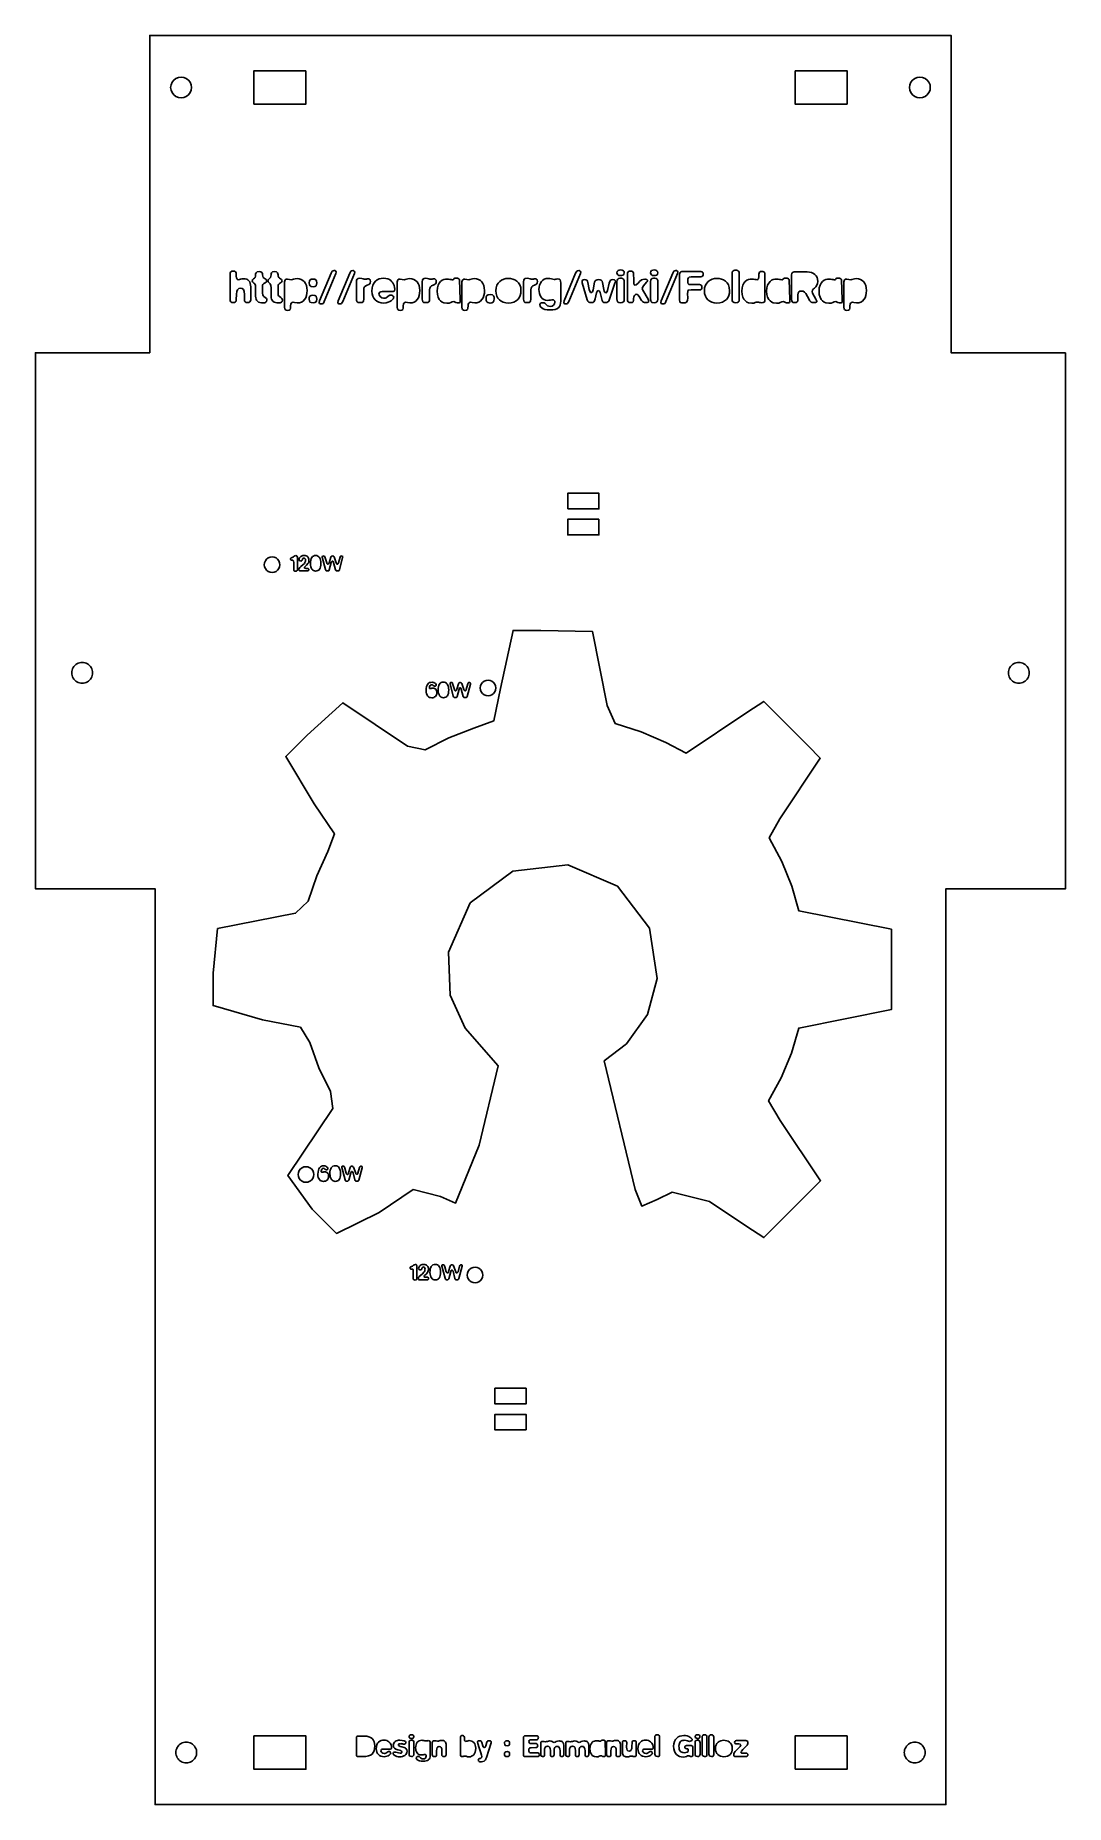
# Model space of a CAD drawing. Header units: metres. Extents: x 505 to 703, y -1295 to -955.
import ezdxf

# ---------------------------------------------------------------- set-up
doc = ezdxf.new("R2010")
doc.units = ezdxf.units.M

msp = doc.modelspace()

# ---------------------------------------------------------------- linework, layer by layer
at = {"layer": 'COMPONENT0'}
for p, q in [((576.82, -1281.81, 0), (576.97, -1281.75, 0)), ((576.97, -1281.75, 0), (577.14, -1281.73, 0)), ((577.14, -1281.73, 0), (577.36, -1281.75, 0)), ((577.36, -1281.75, 0), (577.5, -1281.83, 0)), ((624.03, -1281.87, 0), (624.14, -1281.78, 0)), ((624.14, -1281.78, 0), (624.28, -1281.76, 0)), ((624.28, -1281.76, 0), (624.47, -1281.76, 0)), ((624.47, -1281.76, 0), (624.64, -1281.78, 0)), ((624.64, -1281.78, 0), (624.75, -1281.87, 0)), ((631.81, -1281.81, 0), (631.96, -1281.75, 0)), ((631.96, -1281.75, 0), (632.13, -1281.73, 0)), ((632.13, -1281.73, 0), (632.35, -1281.75, 0)), ((632.35, -1281.75, 0), (632.5, -1281.83, 0)), ((633.12, -1281.87, 0), (633.23, -1281.78, 0)), ((633.23, -1281.78, 0), (633.37, -1281.76, 0)), ((633.37, -1281.76, 0), (633.56, -1281.76, 0)), ((633.56, -1281.76, 0), (633.72, -1281.78, 0)), ((633.72, -1281.78, 0), (633.84, -1281.87, 0)), ((634.43, -1281.87, 0), (634.54, -1281.78, 0)), ((634.54, -1281.78, 0), (634.69, -1281.76, 0)), ((634.69, -1281.76, 0), (634.87, -1281.76, 0)), ((634.87, -1281.76, 0), (635.04, -1281.78, 0)), ((635.04, -1281.78, 0), (635.15, -1281.87, 0)), ((566.6, -1282.35, 0), (566.62, -1282.2, 0)), ((566.6, -1285.48, 0), (566.6, -1282.35, 0)), ((566.62, -1282.2, 0), (566.68, -1282.09, 0)), ((566.68, -1282.09, 0), (566.78, -1282.02, 0)), ((566.78, -1282.02, 0), (566.92, -1282, 0)), ((566.92, -1282, 0), (568.13, -1282, 0)), ((568.13, -1282, 0), (568.57, -1282.03, 0)), ((568.57, -1282.03, 0), (568.96, -1282.12, 0)), ((568.96, -1282.12, 0), (569.3, -1282.27, 0)), ((569.3, -1282.27, 0), (569.58, -1282.48, 0)), ((569.8, -1285.16, 0), (569.57, -1285.45, 0)), ((569.58, -1282.48, 0), (569.8, -1282.75, 0)), ((569.8, -1282.75, 0), (569.96, -1283.08, 0)), ((569.96, -1284.81, 0), (569.8, -1285.16, 0)), ((569.96, -1283.08, 0), (570.06, -1283.45, 0)), ((570.06, -1284.38, 0), (569.96, -1284.81, 0)), ((570.06, -1283.45, 0), (570.09, -1283.87, 0)), ((570.09, -1283.87, 0), (570.06, -1284.38, 0)), ((570.38, -1284.44, 0), (570.41, -1284.02, 0)), ((570.41, -1284.79, 0), (570.38, -1284.44, 0)), ((570.41, -1284.02, 0), (570.5, -1283.67, 0)), ((570.49, -1285.1, 0), (570.41, -1284.79, 0)), ((570.63, -1285.36, 0), (570.49, -1285.1, 0)), ((570.5, -1283.67, 0), (570.65, -1283.39, 0)), ((570.65, -1283.39, 0), (570.84, -1283.16, 0)), ((570.84, -1283.16, 0), (571.06, -1282.99, 0)), ((571.06, -1282.99, 0), (571.31, -1282.87, 0)), ((571.31, -1284.68, 0), (571.28, -1284.81, 0)), ((571.28, -1284.81, 0), (571.33, -1285, 0)), ((571.31, -1282.87, 0), (571.58, -1282.81, 0)), ((571.38, -1284.58, 0), (571.31, -1284.68, 0)), ((571.33, -1285, 0), (571.47, -1285.18, 0)), ((571.51, -1284.53, 0), (571.38, -1284.58, 0)), ((571.47, -1285.18, 0), (571.66, -1285.3, 0)), ((571.69, -1284.51, 0), (571.51, -1284.53, 0)), ((571.58, -1282.81, 0), (571.87, -1282.78, 0)), ((572.64, -1284.51, 0), (571.69, -1284.51, 0)), ((571.87, -1282.78, 0), (572.17, -1282.8, 0)), ((572.17, -1282.8, 0), (572.42, -1282.87, 0)), ((572.2, -1285.29, 0), (572.41, -1285.15, 0)), ((572.41, -1285.15, 0), (572.58, -1285, 0)), ((572.42, -1282.87, 0), (572.63, -1282.96, 0)), ((572.58, -1285, 0), (572.67, -1284.96, 0)), ((572.63, -1282.96, 0), (572.81, -1283.09, 0)), ((572.91, -1284.51, 0), (572.64, -1284.51, 0)), ((572.67, -1284.96, 0), (572.78, -1284.94, 0)), ((572.78, -1284.94, 0), (572.92, -1284.97, 0)), ((572.81, -1283.09, 0), (572.95, -1283.23, 0)), ((573.09, -1284.49, 0), (572.91, -1284.51, 0)), ((572.92, -1284.97, 0), (573.05, -1285.04, 0)), ((572.95, -1283.23, 0), (573.07, -1283.39, 0)), ((573.05, -1285.04, 0), (573.15, -1285.14, 0)), ((573.07, -1283.39, 0), (573.22, -1283.7, 0)), ((573.22, -1284.44, 0), (573.09, -1284.49, 0)), ((573.15, -1285.14, 0), (573.18, -1285.25, 0)), ((573.22, -1283.7, 0), (573.29, -1283.98, 0)), ((573.29, -1284.34, 0), (573.22, -1284.44, 0)), ((573.29, -1283.98, 0), (573.31, -1284.17, 0)), ((573.31, -1284.17, 0), (573.29, -1284.34, 0)), ((573.64, -1285.26, 0), (573.72, -1285.16, 0)), ((573.66, -1283.77, 0), (573.68, -1283.55, 0)), ((573.67, -1283.95, 0), (573.66, -1283.77, 0)), ((573.72, -1284.1, 0), (573.67, -1283.95, 0)), ((573.68, -1283.55, 0), (573.76, -1283.35, 0)), ((573.8, -1284.23, 0), (573.72, -1284.1, 0)), ((573.72, -1285.16, 0), (573.84, -1285.09, 0)), ((573.76, -1283.35, 0), (573.89, -1283.18, 0)), ((573.91, -1284.34, 0), (573.8, -1284.23, 0)), ((573.84, -1285.09, 0), (573.96, -1285.06, 0)), ((573.89, -1283.18, 0), (574.04, -1283.04, 0)), ((574.18, -1284.51, 0), (573.91, -1284.34, 0)), ((573.96, -1285.06, 0), (574.18, -1285.1, 0)), ((574.04, -1283.04, 0), (574.23, -1282.93, 0)), ((574.52, -1284.62, 0), (574.18, -1284.51, 0)), ((574.18, -1285.1, 0), (574.39, -1285.17, 0)), ((574.23, -1282.93, 0), (574.45, -1282.84, 0)), ((574.39, -1285.17, 0), (574.63, -1285.24, 0)), ((574.45, -1282.84, 0), (574.67, -1282.79, 0)), ((574.88, -1284.71, 0), (574.52, -1284.62, 0)), ((574.67, -1283.56, 0), (574.64, -1283.63, 0)), ((574.64, -1283.63, 0), (574.67, -1283.78, 0)), ((574.67, -1282.79, 0), (574.91, -1282.78, 0)), ((574.74, -1283.51, 0), (574.67, -1283.56, 0)), ((574.67, -1283.78, 0), (574.79, -1283.89, 0)), ((574.94, -1283.46, 0), (574.74, -1283.51, 0)), ((574.79, -1283.89, 0), (575, -1283.97, 0)), ((575.11, -1284.79, 0), (574.88, -1284.71, 0)), ((574.91, -1282.78, 0), (575.36, -1282.82, 0)), ((575.02, -1283.46, 0), (574.94, -1283.46, 0)), ((575, -1283.97, 0), (575.33, -1284.04, 0)), ((575.08, -1283.45, 0), (575.02, -1283.46, 0)), ((575.26, -1283.48, 0), (575.08, -1283.45, 0)), ((575.24, -1284.91, 0), (575.11, -1284.79, 0)), ((575.22, -1285.23, 0), (575.27, -1285.17, 0)), ((575.28, -1285.08, 0), (575.24, -1284.91, 0)), ((575.42, -1283.52, 0), (575.26, -1283.48, 0)), ((575.27, -1285.17, 0), (575.28, -1285.08, 0)), ((575.33, -1284.04, 0), (575.78, -1284.18, 0)), ((575.36, -1282.82, 0), (575.74, -1282.92, 0)), ((575.56, -1283.56, 0), (575.42, -1283.52, 0)), ((575.72, -1283.58, 0), (575.56, -1283.56, 0)), ((575.84, -1283.55, 0), (575.72, -1283.58, 0)), ((575.74, -1282.92, 0), (575.99, -1283.07, 0)), ((575.78, -1284.18, 0), (575.94, -1284.27, 0)), ((575.96, -1283.47, 0), (575.84, -1283.55, 0)), ((575.94, -1284.27, 0), (576.07, -1284.38, 0)), ((576.05, -1283.37, 0), (575.96, -1283.47, 0)), ((575.99, -1283.07, 0), (576.06, -1283.16, 0)), ((576.08, -1283.25, 0), (576.05, -1283.37, 0)), ((576.06, -1283.16, 0), (576.08, -1283.25, 0)), ((576.07, -1284.38, 0), (576.24, -1284.63, 0)), ((576.27, -1285.16, 0), (576.19, -1285.37, 0)), ((576.24, -1284.63, 0), (576.3, -1284.92, 0)), ((576.3, -1284.92, 0), (576.27, -1285.16, 0)), ((576.68, -1282.1, 0), (576.72, -1281.92, 0)), ((576.71, -1282.24, 0), (576.68, -1282.1, 0)), ((576.68, -1283.22, 0), (576.71, -1283.04, 0)), ((576.68, -1285.41, 0), (576.68, -1283.22, 0)), ((576.78, -1282.36, 0), (576.71, -1282.24, 0)), ((576.71, -1283.04, 0), (576.78, -1282.91, 0)), ((576.72, -1281.92, 0), (576.82, -1281.81, 0)), ((576.92, -1282.43, 0), (576.78, -1282.36, 0)), ((576.78, -1282.91, 0), (576.89, -1282.82, 0)), ((576.89, -1282.82, 0), (577.03, -1282.8, 0)), ((577.14, -1282.46, 0), (576.92, -1282.43, 0)), ((577.03, -1282.8, 0), (577.25, -1282.8, 0)), ((577.32, -1282.44, 0), (577.14, -1282.46, 0)), ((577.25, -1282.8, 0), (577.41, -1282.83, 0)), ((577.47, -1282.38, 0), (577.32, -1282.44, 0)), ((577.41, -1282.83, 0), (577.53, -1282.92, 0)), ((577.57, -1282.27, 0), (577.47, -1282.38, 0)), ((577.5, -1281.83, 0), (577.58, -1281.94, 0)), ((577.53, -1282.92, 0), (577.6, -1283.09, 0)), ((577.61, -1282.08, 0), (577.57, -1282.27, 0)), ((577.58, -1281.94, 0), (577.61, -1282.08, 0)), ((577.6, -1283.09, 0), (577.62, -1283.31, 0)), ((577.62, -1283.31, 0), (577.62, -1285.5, 0)), ((577.95, -1284.23, 0), (577.97, -1283.93, 0)), ((577.97, -1284.5, 0), (577.95, -1284.23, 0)), ((577.97, -1283.93, 0), (578.03, -1283.65, 0)), ((578.02, -1284.76, 0), (577.97, -1284.5, 0)), ((578.1, -1285, 0), (578.02, -1284.76, 0)), ((578.03, -1283.65, 0), (578.13, -1283.41, 0)), ((578.22, -1285.21, 0), (578.1, -1285, 0)), ((578.13, -1283.41, 0), (578.26, -1283.2, 0)), ((578.26, -1283.2, 0), (578.43, -1283.03, 0)), ((578.43, -1283.03, 0), (578.63, -1282.91, 0)), ((578.63, -1282.91, 0), (578.87, -1282.83, 0)), ((578.87, -1282.83, 0), (579.14, -1282.8, 0)), ((579.14, -1282.8, 0), (579.36, -1282.82, 0)), ((579.36, -1282.82, 0), (579.56, -1282.87, 0)), ((579.56, -1282.87, 0), (579.74, -1282.92, 0)), ((579.74, -1282.92, 0), (579.89, -1282.94, 0)), ((579.89, -1282.94, 0), (580, -1282.93, 0)), ((580, -1282.93, 0), (580.1, -1282.91, 0)), ((580.1, -1282.91, 0), (580.21, -1282.89, 0)), ((580.21, -1282.89, 0), (580.36, -1282.88, 0)), ((580.36, -1282.88, 0), (580.55, -1282.91, 0)), ((580.55, -1282.91, 0), (580.67, -1282.99, 0)), ((580.67, -1282.99, 0), (580.73, -1283.15, 0)), ((580.73, -1283.15, 0), (580.75, -1283.41, 0)), ((580.75, -1283.41, 0), (580.75, -1285.73, 0)), ((581.15, -1283.23, 0), (581.18, -1283.09, 0)), ((581.15, -1285.56, 0), (581.15, -1283.23, 0)), ((581.18, -1283.09, 0), (581.26, -1282.98, 0)), ((581.26, -1282.98, 0), (581.38, -1282.92, 0)), ((581.38, -1282.92, 0), (581.56, -1282.89, 0)), ((581.56, -1282.89, 0), (581.88, -1282.94, 0)), ((581.88, -1282.94, 0), (582.14, -1282.98, 0)), ((581.98, -1284.85, 0), (581.97, -1285.59, 0)), ((582.01, -1284.48, 0), (581.98, -1284.85, 0)), ((582.11, -1284.22, 0), (582.01, -1284.48, 0)), ((582.18, -1284.13, 0), (582.11, -1284.22, 0)), ((582.14, -1282.98, 0), (582.32, -1282.95, 0)), ((582.27, -1284.06, 0), (582.18, -1284.13, 0)), ((582.49, -1284.01, 0), (582.27, -1284.06, 0)), ((582.32, -1282.95, 0), (582.48, -1282.9, 0)), ((582.48, -1282.9, 0), (582.66, -1282.85, 0)), ((582.71, -1284.06, 0), (582.49, -1284.01, 0)), ((582.66, -1282.85, 0), (582.92, -1282.82, 0)), ((582.87, -1284.21, 0), (582.71, -1284.06, 0)), ((582.97, -1284.46, 0), (582.87, -1284.21, 0)), ((582.92, -1282.82, 0), (583.29, -1282.88, 0)), ((583, -1284.82, 0), (582.97, -1284.46, 0)), ((582.99, -1285.59, 0), (583, -1284.82, 0)), ((583.29, -1282.88, 0), (583.44, -1282.94, 0)), ((583.44, -1282.94, 0), (583.57, -1283.04, 0)), ((583.57, -1283.04, 0), (583.68, -1283.16, 0)), ((583.68, -1283.16, 0), (583.75, -1283.33, 0)), ((583.75, -1283.33, 0), (583.8, -1283.53, 0)), ((583.8, -1283.53, 0), (583.81, -1283.76, 0)), ((583.81, -1283.76, 0), (583.81, -1285.59, 0)), ((586.55, -1282.27, 0), (586.56, -1282.13, 0)), ((586.55, -1285.45, 0), (586.55, -1282.27, 0)), ((586.56, -1282.13, 0), (586.62, -1282.01, 0)), ((586.62, -1282.01, 0), (586.71, -1281.93, 0)), ((586.71, -1281.93, 0), (586.84, -1281.91, 0)), ((586.84, -1281.91, 0), (587.03, -1281.91, 0)), ((587.03, -1281.91, 0), (587.14, -1281.93, 0)), ((587.14, -1281.93, 0), (587.24, -1282, 0)), ((587.24, -1282, 0), (587.3, -1282.11, 0)), ((587.3, -1282.11, 0), (587.32, -1282.27, 0)), ((587.32, -1282.27, 0), (587.32, -1282.66, 0)), ((587.32, -1282.66, 0), (587.34, -1282.78, 0)), ((587.34, -1282.78, 0), (587.38, -1282.9, 0)), ((587.38, -1282.9, 0), (587.46, -1282.98, 0)), ((587.46, -1282.98, 0), (587.57, -1283.01, 0)), ((587.57, -1283.01, 0), (587.7, -1282.99, 0)), ((587.7, -1282.99, 0), (587.85, -1282.95, 0)), ((587.85, -1282.95, 0), (588.03, -1282.9, 0)), ((588.03, -1282.9, 0), (588.25, -1282.88, 0)), ((588.25, -1282.88, 0), (588.51, -1282.91, 0)), ((588.51, -1282.91, 0), (588.75, -1282.98, 0)), ((588.75, -1282.98, 0), (588.96, -1283.1, 0)), ((588.96, -1283.1, 0), (589.15, -1283.26, 0)), ((589.15, -1283.26, 0), (589.3, -1283.47, 0)), ((589.4, -1285.07, 0), (589.28, -1285.35, 0)), ((589.3, -1283.47, 0), (589.41, -1283.72, 0)), ((589.48, -1284.74, 0), (589.4, -1285.07, 0)), ((589.41, -1283.72, 0), (589.48, -1284.01, 0)), ((589.48, -1284.01, 0), (589.5, -1284.35, 0)), ((589.5, -1284.35, 0), (589.48, -1284.74, 0)), ((589.85, -1283.13, 0), (589.89, -1282.98, 0)), ((589.89, -1283.42, 0), (589.85, -1283.13, 0)), ((589.89, -1282.98, 0), (589.98, -1282.91, 0)), ((589.96, -1283.63, 0), (589.89, -1283.42, 0)), ((590.11, -1284.08, 0), (589.96, -1283.63, 0)), ((589.98, -1282.91, 0), (590.11, -1282.89, 0)), ((590.11, -1282.89, 0), (590.32, -1282.89, 0)), ((590.3, -1284.64, 0), (590.11, -1284.08, 0)), ((590.48, -1285.22, 0), (590.3, -1284.64, 0)), ((590.32, -1282.89, 0), (590.45, -1282.91, 0)), ((590.45, -1282.91, 0), (590.55, -1282.98, 0)), ((590.55, -1282.98, 0), (590.64, -1283.1, 0)), ((590.64, -1283.1, 0), (590.69, -1283.26, 0)), ((590.69, -1283.26, 0), (590.9, -1283.9, 0)), ((590.9, -1283.9, 0), (590.96, -1284.07, 0)), ((590.96, -1284.07, 0), (591.03, -1284.17, 0)), ((591.03, -1284.17, 0), (591.11, -1284.22, 0)), ((591.11, -1284.22, 0), (591.19, -1284.23, 0)), ((591.19, -1284.23, 0), (591.27, -1284.2, 0)), ((591.27, -1284.2, 0), (591.33, -1284.12, 0)), ((591.33, -1284.12, 0), (591.42, -1283.89, 0)), ((591.42, -1283.89, 0), (591.63, -1283.19, 0)), ((592.48, -1283.29, 0), (591.55, -1286.1, 0)), ((591.63, -1283.19, 0), (591.69, -1283.06, 0)), ((591.69, -1283.06, 0), (591.77, -1282.97, 0)), ((591.77, -1282.97, 0), (591.89, -1282.91, 0)), ((591.89, -1282.91, 0), (592.04, -1282.89, 0)), ((592.04, -1282.89, 0), (592.24, -1282.89, 0)), ((592.24, -1282.89, 0), (592.34, -1282.9, 0)), ((592.34, -1282.9, 0), (592.42, -1282.95, 0)), ((592.42, -1282.95, 0), (592.48, -1283.02, 0)), ((592.48, -1283.02, 0), (592.5, -1283.1, 0)), ((592.49, -1283.21, 0), (592.48, -1283.29, 0)), ((592.5, -1283.1, 0), (592.49, -1283.21, 0)), ((595.04, -1283.39, 0), (595.06, -1283.17, 0)), ((595.07, -1283.63, 0), (595.04, -1283.39, 0)), ((595.06, -1283.17, 0), (595.14, -1283.02, 0)), ((595.06, -1285.25, 0), (595.13, -1285.1, 0)), ((595.15, -1283.78, 0), (595.07, -1283.63, 0)), ((595.13, -1285.1, 0), (595.28, -1285, 0)), ((595.14, -1283.02, 0), (595.29, -1282.92, 0)), ((595.3, -1283.84, 0), (595.15, -1283.78, 0)), ((595.28, -1285, 0), (595.52, -1284.97, 0)), ((595.29, -1282.92, 0), (595.53, -1282.89, 0)), ((595.53, -1283.87, 0), (595.3, -1283.84, 0)), ((595.52, -1284.97, 0), (595.77, -1285, 0)), ((595.53, -1282.89, 0), (595.78, -1282.92, 0)), ((595.78, -1283.84, 0), (595.53, -1283.87, 0)), ((595.77, -1285, 0), (595.91, -1285.09, 0)), ((595.78, -1282.92, 0), (595.92, -1283.02, 0)), ((595.92, -1283.75, 0), (595.78, -1283.84, 0)), ((595.91, -1285.09, 0), (595.99, -1285.25, 0)), ((595.92, -1283.02, 0), (595.99, -1283.17, 0)), ((595.99, -1283.6, 0), (595.92, -1283.75, 0)), ((595.99, -1283.17, 0), (596.01, -1283.39, 0)), ((596.01, -1283.39, 0), (595.99, -1283.6, 0)), ((598.68, -1282.34, 0), (598.7, -1282.17, 0)), ((598.68, -1285.52, 0), (598.68, -1282.34, 0)), ((598.7, -1282.17, 0), (598.76, -1282.05, 0)), ((598.76, -1282.05, 0), (598.87, -1281.98, 0)), ((598.87, -1281.98, 0), (599.02, -1281.96, 0)), ((599.02, -1281.96, 0), (601.2, -1281.96, 0)), ((599.74, -1284.47, 0), (599.72, -1284.7, 0)), ((599.72, -1284.7, 0), (599.72, -1284.87, 0)), ((599.72, -1284.87, 0), (599.75, -1285.05, 0)), ((599.77, -1282.88, 0), (599.73, -1283.06, 0)), ((599.73, -1283.06, 0), (599.75, -1283.25, 0)), ((599.82, -1284.33, 0), (599.74, -1284.47, 0)), ((599.75, -1283.25, 0), (599.83, -1283.36, 0)), ((599.75, -1285.05, 0), (599.86, -1285.16, 0)), ((599.87, -1282.78, 0), (599.77, -1282.88, 0)), ((599.96, -1284.26, 0), (599.82, -1284.33, 0)), ((599.83, -1283.36, 0), (599.97, -1283.42, 0)), ((599.86, -1285.16, 0), (600.02, -1285.2, 0)), ((600.03, -1282.73, 0), (599.87, -1282.78, 0)), ((600.17, -1284.23, 0), (599.96, -1284.26, 0)), ((599.97, -1283.42, 0), (600.17, -1283.44, 0)), ((600.21, -1282.72, 0), (600.03, -1282.73, 0)), ((600.17, -1283.44, 0), (601.05, -1283.42, 0)), ((601.05, -1284.21, 0), (600.17, -1284.23, 0)), ((601.23, -1282.7, 0), (600.21, -1282.72, 0)), ((600.24, -1285.21, 0), (601.39, -1285.19, 0)), ((601.05, -1283.42, 0), (601.21, -1283.45, 0)), ((601.21, -1284.18, 0), (601.05, -1284.21, 0)), ((601.2, -1281.96, 0), (601.35, -1281.98, 0)), ((601.21, -1283.45, 0), (601.32, -1283.55, 0)), ((601.32, -1284.1, 0), (601.21, -1284.18, 0)), ((601.38, -1282.66, 0), (601.23, -1282.7, 0)), ((601.32, -1283.55, 0), (601.4, -1283.68, 0)), ((601.4, -1283.98, 0), (601.32, -1284.1, 0)), ((601.35, -1281.98, 0), (601.46, -1282.04, 0)), ((601.48, -1282.56, 0), (601.38, -1282.66, 0)), ((601.39, -1285.19, 0), (601.54, -1285.22, 0)), ((601.4, -1283.68, 0), (601.42, -1283.83, 0)), ((601.42, -1283.83, 0), (601.4, -1283.98, 0)), ((601.46, -1282.04, 0), (601.53, -1282.14, 0)), ((601.53, -1282.42, 0), (601.48, -1282.56, 0)), ((601.53, -1282.14, 0), (601.55, -1282.27, 0)), ((601.55, -1282.27, 0), (601.53, -1282.42, 0)), ((602.01, -1283.32, 0), (602.03, -1283.19, 0)), ((602.01, -1285.57, 0), (602.01, -1283.32, 0)), ((602.03, -1283.19, 0), (602.1, -1283.09, 0)), ((602.1, -1283.09, 0), (602.22, -1283.03, 0)), ((602.22, -1283.03, 0), (602.38, -1283.01, 0)), ((602.38, -1283.01, 0), (602.67, -1283.05, 0)), ((602.67, -1283.05, 0), (602.94, -1283.09, 0)), ((602.74, -1284.43, 0), (602.7, -1284.78, 0)), ((602.7, -1284.78, 0), (602.71, -1285.61, 0)), ((602.85, -1284.17, 0), (602.74, -1284.43, 0)), ((602.93, -1284.08, 0), (602.85, -1284.17, 0)), ((603.03, -1284.01, 0), (602.93, -1284.08, 0)), ((602.94, -1283.09, 0), (603.12, -1283.07, 0)), ((603.15, -1283.97, 0), (603.03, -1284.01, 0)), ((603.12, -1283.07, 0), (603.29, -1283.01, 0)), ((603.29, -1283.96, 0), (603.15, -1283.97, 0)), ((603.29, -1283.01, 0), (603.48, -1282.96, 0)), ((603.53, -1284.01, 0), (603.29, -1283.96, 0)), ((603.48, -1282.96, 0), (603.71, -1282.94, 0)), ((603.63, -1284.07, 0), (603.53, -1284.01, 0)), ((603.71, -1284.16, 0), (603.63, -1284.07, 0)), ((603.71, -1282.94, 0), (603.99, -1282.98, 0)), ((603.81, -1284.41, 0), (603.71, -1284.16, 0)), ((603.85, -1284.74, 0), (603.81, -1284.41, 0)), ((603.86, -1285.61, 0), (603.85, -1284.74, 0)), ((603.99, -1282.98, 0), (604.21, -1283.07, 0)), ((604.21, -1283.07, 0), (604.39, -1283.16, 0)), ((604.39, -1283.16, 0), (604.58, -1283.21, 0)), ((604.6, -1284.43, 0), (604.55, -1284.81, 0)), ((604.55, -1284.81, 0), (604.57, -1285.61, 0)), ((604.58, -1283.21, 0), (604.76, -1283.16, 0)), ((604.65, -1284.29, 0), (604.6, -1284.43, 0)), ((604.72, -1284.17, 0), (604.65, -1284.29, 0)), ((604.91, -1284.02, 0), (604.72, -1284.17, 0)), ((604.76, -1283.16, 0), (604.96, -1283.07, 0)), ((605.14, -1283.97, 0), (604.91, -1284.02, 0)), ((604.96, -1283.07, 0), (605.2, -1282.98, 0)), ((605.27, -1283.98, 0), (605.14, -1283.97, 0)), ((605.2, -1282.98, 0), (605.54, -1282.94, 0)), ((605.38, -1284.03, 0), (605.27, -1283.98, 0)), ((605.48, -1284.1, 0), (605.38, -1284.03, 0)), ((605.56, -1284.2, 0), (605.48, -1284.1, 0)), ((605.54, -1282.94, 0), (605.75, -1282.95, 0)), ((605.67, -1284.47, 0), (605.56, -1284.2, 0)), ((605.7, -1284.85, 0), (605.67, -1284.47, 0)), ((605.71, -1285.61, 0), (605.7, -1284.85, 0)), ((605.75, -1282.95, 0), (605.93, -1282.99, 0)), ((605.93, -1282.99, 0), (606.09, -1283.06, 0)), ((606.09, -1283.06, 0), (606.21, -1283.15, 0)), ((606.21, -1283.15, 0), (606.3, -1283.27, 0)), ((606.3, -1283.27, 0), (606.37, -1283.42, 0)), ((606.37, -1283.42, 0), (606.42, -1283.79, 0)), ((606.42, -1283.79, 0), (606.42, -1285.61, 0)), ((606.82, -1283.32, 0), (606.84, -1283.19, 0)), ((606.82, -1285.57, 0), (606.82, -1283.32, 0)), ((606.84, -1283.19, 0), (606.91, -1283.09, 0)), ((606.91, -1283.09, 0), (607.03, -1283.03, 0)), ((607.03, -1283.03, 0), (607.19, -1283.01, 0)), ((607.19, -1283.01, 0), (607.48, -1283.05, 0)), ((607.48, -1283.05, 0), (607.74, -1283.09, 0)), ((607.55, -1284.43, 0), (607.51, -1284.78, 0)), ((607.51, -1284.78, 0), (607.52, -1285.61, 0)), ((607.66, -1284.17, 0), (607.55, -1284.43, 0)), ((607.74, -1284.08, 0), (607.66, -1284.17, 0)), ((607.74, -1283.09, 0), (607.92, -1283.07, 0)), ((607.84, -1284.01, 0), (607.74, -1284.08, 0)), ((607.96, -1283.97, 0), (607.84, -1284.01, 0)), ((607.92, -1283.07, 0), (608.1, -1283.01, 0)), ((608.09, -1283.96, 0), (607.96, -1283.97, 0)), ((608.34, -1284.01, 0), (608.09, -1283.96, 0)), ((608.1, -1283.01, 0), (608.29, -1282.96, 0)), ((608.29, -1282.96, 0), (608.52, -1282.94, 0)), ((608.44, -1284.07, 0), (608.34, -1284.01, 0)), ((608.52, -1284.16, 0), (608.44, -1284.07, 0)), ((608.52, -1282.94, 0), (608.8, -1282.98, 0)), ((608.62, -1284.41, 0), (608.52, -1284.16, 0)), ((608.66, -1284.74, 0), (608.62, -1284.41, 0)), ((608.67, -1285.61, 0), (608.66, -1284.74, 0)), ((608.8, -1282.98, 0), (609.01, -1283.07, 0)), ((609.01, -1283.07, 0), (609.19, -1283.16, 0)), ((609.19, -1283.16, 0), (609.38, -1283.21, 0)), ((609.4, -1284.43, 0), (609.36, -1284.81, 0)), ((609.36, -1284.81, 0), (609.37, -1285.61, 0)), ((609.38, -1283.21, 0), (609.57, -1283.16, 0)), ((609.45, -1284.29, 0), (609.4, -1284.43, 0)), ((609.53, -1284.17, 0), (609.45, -1284.29, 0)), ((609.71, -1284.02, 0), (609.53, -1284.17, 0)), ((609.57, -1283.16, 0), (609.76, -1283.07, 0)), ((609.95, -1283.97, 0), (609.71, -1284.02, 0)), ((609.76, -1283.07, 0), (610.01, -1282.98, 0)), ((610.08, -1283.98, 0), (609.95, -1283.97, 0)), ((610.01, -1282.98, 0), (610.35, -1282.94, 0)), ((610.19, -1284.03, 0), (610.08, -1283.98, 0)), ((610.29, -1284.1, 0), (610.19, -1284.03, 0)), ((610.37, -1284.2, 0), (610.29, -1284.1, 0)), ((610.35, -1282.94, 0), (610.56, -1282.95, 0)), ((610.47, -1284.47, 0), (610.37, -1284.2, 0)), ((610.51, -1284.85, 0), (610.47, -1284.47, 0)), ((610.52, -1285.61, 0), (610.51, -1284.85, 0)), ((610.56, -1282.95, 0), (610.74, -1282.99, 0)), ((610.74, -1282.99, 0), (610.89, -1283.06, 0)), ((610.89, -1283.06, 0), (611.01, -1283.15, 0)), ((611.01, -1283.15, 0), (611.11, -1283.27, 0)), ((611.11, -1283.27, 0), (611.17, -1283.42, 0)), ((611.17, -1283.42, 0), (611.23, -1283.79, 0)), ((611.23, -1283.79, 0), (611.23, -1285.61, 0)), ((611.46, -1284.45, 0), (611.5, -1284.02, 0)), ((611.5, -1284.88, 0), (611.46, -1284.45, 0)), ((611.5, -1284.02, 0), (611.59, -1283.68, 0)), ((611.59, -1285.22, 0), (611.5, -1284.88, 0)), ((611.59, -1283.68, 0), (611.73, -1283.41, 0)), ((611.73, -1283.41, 0), (611.9, -1283.2, 0)), ((611.9, -1283.2, 0), (612.1, -1283.05, 0)), ((612.1, -1283.05, 0), (612.31, -1282.96, 0)), ((612.31, -1282.96, 0), (612.52, -1282.91, 0)), ((612.52, -1282.91, 0), (612.72, -1282.89, 0)), ((612.72, -1282.89, 0), (612.94, -1282.9, 0)), ((612.94, -1282.9, 0), (613.11, -1282.94, 0)), ((613.11, -1282.94, 0), (613.25, -1282.97, 0)), ((613.25, -1282.97, 0), (613.4, -1282.98, 0)), ((613.4, -1282.98, 0), (613.5, -1282.98, 0)), ((613.5, -1282.98, 0), (613.56, -1282.96, 0)), ((613.56, -1282.96, 0), (613.61, -1282.88, 0)), ((613.61, -1282.88, 0), (613.65, -1282.83, 0)), ((613.65, -1282.83, 0), (613.76, -1282.78, 0)), ((613.76, -1282.78, 0), (613.85, -1282.77, 0)), ((613.85, -1282.77, 0), (614.1, -1282.77, 0)), ((614.1, -1282.77, 0), (614.17, -1282.8, 0)), ((614.17, -1282.8, 0), (614.26, -1282.88, 0)), ((614.26, -1282.88, 0), (614.35, -1282.94, 0)), ((614.35, -1282.94, 0), (614.42, -1285.55, 0)), ((614.66, -1283.23, 0), (614.69, -1283.09, 0)), ((614.66, -1285.56, 0), (614.66, -1283.23, 0)), ((614.69, -1283.09, 0), (614.76, -1282.98, 0)), ((614.76, -1282.98, 0), (614.89, -1282.92, 0)), ((614.89, -1282.92, 0), (615.07, -1282.89, 0)), ((615.07, -1282.89, 0), (615.39, -1282.94, 0)), ((615.39, -1282.94, 0), (615.65, -1282.98, 0)), ((615.49, -1284.85, 0), (615.48, -1285.59, 0)), ((615.52, -1284.48, 0), (615.49, -1284.85, 0)), ((615.62, -1284.22, 0), (615.52, -1284.48, 0)), ((615.69, -1284.13, 0), (615.62, -1284.22, 0)), ((615.65, -1282.98, 0), (615.83, -1282.95, 0)), ((615.78, -1284.06, 0), (615.69, -1284.13, 0)), ((616, -1284.01, 0), (615.78, -1284.06, 0)), ((615.83, -1282.95, 0), (615.99, -1282.9, 0)), ((615.99, -1282.9, 0), (616.17, -1282.85, 0)), ((616.22, -1284.06, 0), (616, -1284.01, 0)), ((616.17, -1282.85, 0), (616.43, -1282.82, 0)), ((616.38, -1284.21, 0), (616.22, -1284.06, 0)), ((616.47, -1284.46, 0), (616.38, -1284.21, 0)), ((616.43, -1282.82, 0), (616.8, -1282.88, 0)), ((616.51, -1284.82, 0), (616.47, -1284.46, 0)), ((616.5, -1285.59, 0), (616.51, -1284.82, 0)), ((616.8, -1282.88, 0), (616.95, -1282.94, 0)), ((616.95, -1282.94, 0), (617.08, -1283.04, 0)), ((617.08, -1283.04, 0), (617.19, -1283.16, 0)), ((617.19, -1283.16, 0), (617.26, -1283.33, 0)), ((617.26, -1283.33, 0), (617.31, -1283.53, 0)), ((617.31, -1283.53, 0), (617.32, -1283.76, 0)), ((617.32, -1283.76, 0), (617.32, -1285.59, 0)), ((617.71, -1283.23, 0), (617.73, -1283.09, 0)), ((617.71, -1285.13, 0), (617.71, -1283.23, 0)), ((617.72, -1285.32, 0), (617.71, -1285.13, 0)), ((617.73, -1283.09, 0), (617.8, -1282.99, 0)), ((617.8, -1282.99, 0), (617.9, -1282.92, 0)), ((617.9, -1282.92, 0), (618.01, -1282.9, 0)), ((618.01, -1282.9, 0), (618.2, -1282.9, 0)), ((618.2, -1282.9, 0), (618.32, -1282.92, 0)), ((618.32, -1282.92, 0), (618.43, -1282.98, 0)), ((618.43, -1282.98, 0), (618.5, -1283.08, 0)), ((618.5, -1283.08, 0), (618.53, -1283.23, 0)), ((618.53, -1283.23, 0), (618.5, -1284.13, 0)), ((618.5, -1284.13, 0), (618.53, -1284.46, 0)), ((618.53, -1284.46, 0), (618.61, -1284.69, 0)), ((618.61, -1284.69, 0), (618.67, -1284.77, 0)), ((618.67, -1284.77, 0), (618.75, -1284.83, 0)), ((618.75, -1284.83, 0), (618.97, -1284.88, 0)), ((618.97, -1284.88, 0), (619.21, -1284.82, 0)), ((619.21, -1284.82, 0), (619.31, -1284.76, 0)), ((619.31, -1284.76, 0), (619.39, -1284.67, 0)), ((619.39, -1284.67, 0), (619.49, -1284.4, 0)), ((619.49, -1284.4, 0), (619.52, -1284.03, 0)), ((619.52, -1284.03, 0), (619.55, -1283.23, 0)), ((619.55, -1283.23, 0), (619.57, -1283.09, 0)), ((619.57, -1283.09, 0), (619.64, -1282.98, 0)), ((619.64, -1282.98, 0), (619.75, -1282.92, 0)), ((619.75, -1282.92, 0), (619.91, -1282.9, 0)), ((619.91, -1282.9, 0), (620.04, -1282.9, 0)), ((620.04, -1282.9, 0), (620.18, -1282.92, 0)), ((620.18, -1282.92, 0), (620.29, -1282.99, 0)), ((620.29, -1282.99, 0), (620.35, -1283.11, 0)), ((620.35, -1283.11, 0), (620.37, -1283.26, 0)), ((620.37, -1283.26, 0), (620.37, -1285.59, 0)), ((620.68, -1284.44, 0), (620.71, -1284.02, 0)), ((620.71, -1284.79, 0), (620.68, -1284.44, 0)), ((620.71, -1284.02, 0), (620.8, -1283.67, 0)), ((620.79, -1285.1, 0), (620.71, -1284.79, 0)), ((620.93, -1285.36, 0), (620.79, -1285.1, 0)), ((620.8, -1283.67, 0), (620.95, -1283.39, 0)), ((620.95, -1283.39, 0), (621.14, -1283.16, 0)), ((621.14, -1283.16, 0), (621.36, -1282.99, 0)), ((621.36, -1282.99, 0), (621.61, -1282.87, 0)), ((621.61, -1284.68, 0), (621.58, -1284.81, 0)), ((621.58, -1284.81, 0), (621.63, -1285, 0)), ((621.61, -1282.87, 0), (621.88, -1282.81, 0)), ((621.68, -1284.58, 0), (621.61, -1284.68, 0)), ((621.63, -1285, 0), (621.77, -1285.18, 0)), ((621.81, -1284.53, 0), (621.68, -1284.58, 0)), ((621.77, -1285.18, 0), (621.96, -1285.3, 0)), ((621.99, -1284.51, 0), (621.81, -1284.53, 0)), ((621.88, -1282.81, 0), (622.17, -1282.78, 0)), ((622.94, -1284.51, 0), (621.99, -1284.51, 0)), ((622.17, -1282.78, 0), (622.47, -1282.8, 0)), ((622.47, -1282.8, 0), (622.72, -1282.87, 0)), ((622.5, -1285.29, 0), (622.71, -1285.15, 0)), ((622.71, -1285.15, 0), (622.88, -1285, 0)), ((622.72, -1282.87, 0), (622.93, -1282.96, 0)), ((622.88, -1285, 0), (622.97, -1284.96, 0)), ((622.93, -1282.96, 0), (623.11, -1283.09, 0)), ((623.21, -1284.51, 0), (622.94, -1284.51, 0)), ((622.97, -1284.96, 0), (623.08, -1284.94, 0)), ((623.08, -1284.94, 0), (623.22, -1284.97, 0)), ((623.11, -1283.09, 0), (623.25, -1283.23, 0)), ((623.39, -1284.49, 0), (623.21, -1284.51, 0)), ((623.22, -1284.97, 0), (623.35, -1285.04, 0)), ((623.25, -1283.23, 0), (623.37, -1283.39, 0)), ((623.35, -1285.04, 0), (623.44, -1285.14, 0)), ((623.37, -1283.39, 0), (623.52, -1283.7, 0)), ((623.51, -1284.44, 0), (623.39, -1284.49, 0)), ((623.44, -1285.14, 0), (623.48, -1285.25, 0)), ((623.59, -1284.34, 0), (623.51, -1284.44, 0)), ((623.52, -1283.7, 0), (623.59, -1283.98, 0)), ((623.59, -1283.98, 0), (623.61, -1284.17, 0)), ((623.61, -1284.17, 0), (623.59, -1284.34, 0)), ((623.93, -1282.13, 0), (623.95, -1281.99, 0)), ((623.93, -1285.49, 0), (623.93, -1282.13, 0)), ((623.95, -1281.99, 0), (624.03, -1281.87, 0)), ((624.75, -1281.87, 0), (624.82, -1282, 0)), ((624.82, -1282, 0), (624.85, -1282.19, 0)), ((624.85, -1282.19, 0), (624.85, -1285.55, 0)), ((627.54, -1283.96, 0), (627.58, -1283.46, 0)), ((627.58, -1284.46, 0), (627.54, -1283.96, 0)), ((627.58, -1283.46, 0), (627.7, -1283.03, 0)), ((627.68, -1284.88, 0), (627.58, -1284.46, 0)), ((627.84, -1285.24, 0), (627.68, -1284.88, 0)), ((627.7, -1283.03, 0), (627.89, -1282.67, 0)), ((627.89, -1282.67, 0), (628.14, -1282.38, 0)), ((628.14, -1282.38, 0), (628.42, -1282.16, 0)), ((628.42, -1282.16, 0), (628.75, -1282.01, 0)), ((628.59, -1283.63, 0), (628.57, -1283.91, 0)), ((628.57, -1283.91, 0), (628.58, -1284.22, 0)), ((628.58, -1284.22, 0), (628.62, -1284.49, 0)), ((628.64, -1283.4, 0), (628.59, -1283.63, 0)), ((628.62, -1284.49, 0), (628.69, -1284.71, 0)), ((628.73, -1283.21, 0), (628.64, -1283.4, 0)), ((628.69, -1284.71, 0), (628.79, -1284.88, 0)), ((628.85, -1283.06, 0), (628.73, -1283.21, 0)), ((628.75, -1282.01, 0), (629.1, -1281.92, 0)), ((628.79, -1284.88, 0), (628.92, -1285.02, 0)), ((628.99, -1282.94, 0), (628.85, -1283.06, 0)), ((628.92, -1285.02, 0), (629.09, -1285.11, 0)), ((629.16, -1282.87, 0), (628.99, -1282.94, 0)), ((629.09, -1285.11, 0), (629.3, -1285.17, 0)), ((629.1, -1281.92, 0), (629.47, -1281.89, 0)), ((629.36, -1282.82, 0), (629.16, -1282.87, 0)), ((629.3, -1285.17, 0), (629.55, -1285.19, 0)), ((629.57, -1282.81, 0), (629.36, -1282.82, 0)), ((629.47, -1281.89, 0), (629.84, -1281.91, 0)), ((629.55, -1285.19, 0), (629.89, -1285.16, 0)), ((629.97, -1282.84, 0), (629.57, -1282.81, 0)), ((629.67, -1284.14, 0), (629.69, -1284.01, 0)), ((629.69, -1284.26, 0), (629.67, -1284.14, 0)), ((629.69, -1284.01, 0), (629.76, -1283.92, 0)), ((629.75, -1284.34, 0), (629.69, -1284.26, 0)), ((629.87, -1284.39, 0), (629.75, -1284.34, 0)), ((629.76, -1283.92, 0), (629.88, -1283.86, 0)), ((629.84, -1281.91, 0), (630.17, -1281.98, 0)), ((630.07, -1284.43, 0), (629.87, -1284.39, 0)), ((629.88, -1283.86, 0), (630.04, -1283.84, 0)), ((629.89, -1285.16, 0), (630.15, -1285.08, 0)), ((630.23, -1282.92, 0), (629.97, -1282.84, 0)), ((630.04, -1283.84, 0), (630.92, -1283.84, 0)), ((630.26, -1284.48, 0), (630.07, -1284.43, 0)), ((630.15, -1285.08, 0), (630.31, -1284.94, 0)), ((630.17, -1281.98, 0), (630.45, -1282.09, 0)), ((630.4, -1282.99, 0), (630.23, -1282.92, 0)), ((630.35, -1284.56, 0), (630.26, -1284.48, 0)), ((630.31, -1284.94, 0), (630.36, -1284.75, 0)), ((630.36, -1284.65, 0), (630.35, -1284.56, 0)), ((630.36, -1284.75, 0), (630.36, -1284.65, 0)), ((630.57, -1283.03, 0), (630.4, -1282.99, 0)), ((630.45, -1282.09, 0), (630.68, -1282.21, 0)), ((630.72, -1283, 0), (630.57, -1283.03, 0)), ((630.68, -1282.21, 0), (630.86, -1282.34, 0)), ((630.89, -1282.93, 0), (630.72, -1283, 0)), ((630.86, -1282.34, 0), (630.99, -1282.47, 0)), ((631.03, -1282.82, 0), (630.89, -1282.93, 0)), ((630.92, -1283.84, 0), (631.06, -1283.87, 0)), ((630.99, -1282.47, 0), (631.07, -1282.59, 0)), ((631.08, -1282.75, 0), (631.03, -1282.82, 0)), ((631.06, -1283.87, 0), (631.16, -1283.94, 0)), ((631.07, -1282.59, 0), (631.1, -1282.67, 0)), ((631.1, -1282.67, 0), (631.08, -1282.75, 0)), ((631.16, -1283.94, 0), (631.22, -1284.06, 0)), ((631.22, -1284.06, 0), (631.24, -1284.22, 0)), ((631.24, -1284.22, 0), (631.24, -1285.62, 0)), ((631.68, -1282.1, 0), (631.71, -1281.92, 0)), ((631.7, -1282.24, 0), (631.68, -1282.1, 0)), ((631.68, -1283.22, 0), (631.7, -1283.04, 0)), ((631.68, -1285.41, 0), (631.68, -1283.22, 0)), ((631.78, -1282.36, 0), (631.7, -1282.24, 0)), ((631.7, -1283.04, 0), (631.77, -1282.91, 0)), ((631.71, -1281.92, 0), (631.81, -1281.81, 0)), ((631.77, -1282.91, 0), (631.89, -1282.82, 0)), ((631.92, -1282.43, 0), (631.78, -1282.36, 0)), ((631.89, -1282.82, 0), (632.03, -1282.8, 0)), ((632.13, -1282.46, 0), (631.92, -1282.43, 0)), ((632.03, -1282.8, 0), (632.24, -1282.8, 0)), ((632.31, -1282.44, 0), (632.13, -1282.46, 0)), ((632.24, -1282.8, 0), (632.4, -1282.83, 0)), ((632.47, -1282.38, 0), (632.31, -1282.44, 0)), ((632.4, -1282.83, 0), (632.52, -1282.92, 0)), ((632.57, -1282.27, 0), (632.47, -1282.38, 0)), ((632.5, -1281.83, 0), (632.58, -1281.94, 0)), ((632.52, -1282.92, 0), (632.59, -1283.09, 0)), ((632.6, -1282.08, 0), (632.57, -1282.27, 0)), ((632.58, -1281.94, 0), (632.6, -1282.08, 0)), ((632.59, -1283.09, 0), (632.62, -1283.31, 0)), ((632.62, -1283.31, 0), (632.62, -1285.5, 0)), ((633.02, -1282.13, 0), (633.04, -1281.99, 0)), ((633.02, -1285.49, 0), (633.02, -1282.13, 0)), ((633.04, -1281.99, 0), (633.12, -1281.87, 0)), ((633.84, -1281.87, 0), (633.91, -1282, 0)), ((633.91, -1282, 0), (633.93, -1282.19, 0)), ((633.93, -1282.19, 0), (633.93, -1285.55, 0)), ((634.33, -1282.13, 0), (634.36, -1281.99, 0)), ((634.33, -1285.49, 0), (634.33, -1282.13, 0)), ((634.36, -1281.99, 0), (634.43, -1281.87, 0)), ((635.15, -1281.87, 0), (635.23, -1282, 0)), ((635.23, -1282, 0), (635.25, -1282.19, 0)), ((635.25, -1282.19, 0), (635.25, -1285.55, 0)), ((635.58, -1284.39, 0), (635.61, -1284.01, 0)), ((635.61, -1284.75, 0), (635.58, -1284.39, 0)), ((635.61, -1284.01, 0), (635.71, -1283.68, 0)), ((635.7, -1285.07, 0), (635.61, -1284.75, 0)), ((635.85, -1285.34, 0), (635.7, -1285.07, 0)), ((635.71, -1283.68, 0), (635.87, -1283.41, 0)), ((635.87, -1283.41, 0), (636.07, -1283.19, 0)), ((636.07, -1283.19, 0), (636.31, -1283.02, 0)), ((636.31, -1283.02, 0), (636.59, -1282.9, 0)), ((636.59, -1282.9, 0), (636.88, -1282.83, 0)), ((636.88, -1282.83, 0), (637.19, -1282.81, 0)), ((637.19, -1282.81, 0), (637.47, -1282.83, 0)), ((637.47, -1282.83, 0), (637.75, -1282.89, 0)), ((637.75, -1282.89, 0), (638.03, -1283, 0)), ((638.03, -1283, 0), (638.28, -1283.16, 0)), ((638.28, -1283.16, 0), (638.49, -1283.37, 0)), ((638.49, -1283.37, 0), (638.66, -1283.64, 0)), ((638.7, -1285.01, 0), (638.57, -1285.28, 0)), ((638.66, -1283.64, 0), (638.77, -1283.98, 0)), ((638.78, -1284.71, 0), (638.7, -1285.01, 0)), ((638.77, -1283.98, 0), (638.8, -1284.38, 0)), ((638.8, -1284.38, 0), (638.78, -1284.71, 0)), ((639.09, -1285.42, 0), (639.15, -1285.19, 0)), ((639.15, -1285.19, 0), (639.34, -1284.94, 0)), ((639.26, -1283.19, 0), (639.28, -1283.07, 0)), ((639.29, -1283.34, 0), (639.26, -1283.19, 0)), ((639.28, -1283.07, 0), (639.35, -1282.96, 0)), ((639.38, -1283.44, 0), (639.29, -1283.34, 0)), ((639.34, -1284.94, 0), (640.31, -1283.97, 0)), ((639.35, -1282.96, 0), (639.45, -1282.9, 0)), ((639.5, -1283.49, 0), (639.38, -1283.44, 0)), ((639.45, -1282.9, 0), (639.6, -1282.88, 0)), ((639.63, -1283.51, 0), (639.5, -1283.49, 0)), ((639.6, -1282.88, 0), (641.44, -1282.88, 0)), ((640.06, -1283.51, 0), (639.63, -1283.51, 0)), ((640.33, -1283.56, 0), (640.06, -1283.51, 0)), ((640.31, -1283.97, 0), (640.4, -1283.85, 0)), ((640.41, -1283.62, 0), (640.33, -1283.56, 0)), ((640.4, -1283.85, 0), (640.43, -1283.71, 0)), ((640.43, -1283.71, 0), (640.41, -1283.62, 0)), ((640.56, -1284.87, 0), (640.47, -1285.04, 0)), ((640.47, -1285.04, 0), (640.49, -1285.14, 0)), ((640.49, -1285.14, 0), (640.55, -1285.22, 0)), ((640.83, -1284.57, 0), (640.56, -1284.87, 0)), ((641.55, -1283.85, 0), (640.83, -1284.57, 0)), ((641.44, -1282.88, 0), (641.59, -1282.9, 0)), ((641.66, -1283.73, 0), (641.55, -1283.85, 0)), ((641.59, -1282.9, 0), (641.7, -1282.96, 0)), ((641.74, -1283.6, 0), (641.66, -1283.73, 0)), ((641.7, -1282.96, 0), (641.78, -1283.06, 0)), ((641.79, -1283.43, 0), (641.74, -1283.6, 0)), ((641.78, -1283.06, 0), (641.81, -1283.21, 0)), ((641.81, -1283.21, 0), (641.79, -1283.43, 0)), ((566.61, -1285.7, 0), (566.6, -1285.48, 0)), ((566.67, -1285.84, 0), (566.61, -1285.7, 0)), ((566.78, -1285.9, 0), (566.67, -1285.84, 0)), ((566.95, -1285.93, 0), (566.78, -1285.9, 0)), ((567.86, -1285.93, 0), (566.95, -1285.93, 0)), ((568.41, -1285.9, 0), (567.86, -1285.93, 0)), ((568.87, -1285.81, 0), (568.41, -1285.9, 0)), ((569.26, -1285.66, 0), (568.87, -1285.81, 0)), ((569.57, -1285.45, 0), (569.26, -1285.66, 0)), ((570.81, -1285.57, 0), (570.63, -1285.36, 0)), ((571.03, -1285.74, 0), (570.81, -1285.57, 0)), ((571.28, -1285.86, 0), (571.03, -1285.74, 0)), ((571.57, -1285.94, 0), (571.28, -1285.86, 0)), ((571.88, -1285.96, 0), (571.57, -1285.94, 0)), ((571.66, -1285.3, 0), (571.89, -1285.35, 0)), ((572.19, -1285.94, 0), (571.88, -1285.96, 0)), ((571.89, -1285.35, 0), (572.06, -1285.33, 0)), ((572.06, -1285.33, 0), (572.2, -1285.29, 0)), ((572.45, -1285.88, 0), (572.19, -1285.94, 0)), ((572.68, -1285.78, 0), (572.45, -1285.88, 0)), ((572.86, -1285.67, 0), (572.68, -1285.78, 0)), ((573.1, -1285.44, 0), (572.86, -1285.67, 0)), ((573.18, -1285.25, 0), (573.1, -1285.44, 0)), ((573.61, -1285.39, 0), (573.64, -1285.26, 0)), ((573.63, -1285.48, 0), (573.61, -1285.39, 0)), ((573.7, -1285.57, 0), (573.63, -1285.48, 0)), ((573.96, -1285.76, 0), (573.7, -1285.57, 0)), ((574.37, -1285.92, 0), (573.96, -1285.76, 0)), ((574.62, -1285.96, 0), (574.37, -1285.92, 0)), ((574.91, -1285.98, 0), (574.62, -1285.96, 0)), ((574.63, -1285.24, 0), (574.97, -1285.28, 0)), ((575.2, -1285.96, 0), (574.91, -1285.98, 0)), ((574.97, -1285.28, 0), (575.13, -1285.26, 0)), ((575.13, -1285.26, 0), (575.22, -1285.23, 0)), ((575.46, -1285.9, 0), (575.2, -1285.96, 0)), ((575.7, -1285.82, 0), (575.46, -1285.9, 0)), ((575.9, -1285.7, 0), (575.7, -1285.82, 0)), ((576.06, -1285.55, 0), (575.9, -1285.7, 0)), ((576.19, -1285.37, 0), (576.06, -1285.55, 0)), ((576.7, -1285.64, 0), (576.68, -1285.41, 0)), ((576.77, -1285.8, 0), (576.7, -1285.64, 0)), ((576.91, -1285.89, 0), (576.77, -1285.8, 0)), ((577.15, -1285.93, 0), (576.91, -1285.89, 0)), ((577.36, -1285.9, 0), (577.15, -1285.93, 0)), ((577.5, -1285.82, 0), (577.36, -1285.9, 0)), ((577.59, -1285.69, 0), (577.5, -1285.82, 0)), ((577.62, -1285.5, 0), (577.59, -1285.69, 0)), ((578.06, -1286.16, 0), (578.09, -1286.05, 0)), ((578.12, -1286.36, 0), (578.06, -1286.16, 0)), ((578.09, -1286.05, 0), (578.16, -1285.98, 0)), ((578.19, -1286.48, 0), (578.12, -1286.36, 0)), ((578.16, -1285.98, 0), (578.28, -1285.94, 0)), ((578.32, -1286.59, 0), (578.19, -1286.48, 0)), ((578.37, -1285.38, 0), (578.22, -1285.21, 0)), ((578.28, -1285.94, 0), (578.45, -1285.92, 0)), ((578.49, -1286.69, 0), (578.32, -1286.59, 0)), ((578.56, -1285.51, 0), (578.37, -1285.38, 0)), ((578.45, -1285.92, 0), (578.61, -1285.94, 0)), ((578.71, -1286.77, 0), (578.49, -1286.69, 0)), ((578.78, -1285.6, 0), (578.56, -1285.51, 0)), ((578.61, -1285.94, 0), (578.71, -1285.99, 0)), ((578.71, -1285.99, 0), (578.88, -1286.16, 0)), ((578.99, -1286.83, 0), (578.71, -1286.77, 0)), ((579.05, -1285.63, 0), (578.78, -1285.6, 0)), ((578.88, -1286.16, 0), (579.06, -1286.32, 0)), ((579.35, -1286.85, 0), (578.99, -1286.83, 0)), ((579.22, -1285.62, 0), (579.05, -1285.63, 0)), ((579.06, -1286.32, 0), (579.2, -1286.37, 0)), ((579.2, -1286.37, 0), (579.4, -1286.39, 0)), ((579.42, -1285.59, 0), (579.22, -1285.62, 0)), ((579.71, -1286.83, 0), (579.35, -1286.85, 0)), ((579.4, -1286.39, 0), (579.64, -1286.35, 0)), ((579.59, -1285.56, 0), (579.42, -1285.59, 0)), ((579.7, -1285.55, 0), (579.59, -1285.56, 0)), ((579.64, -1286.35, 0), (579.82, -1286.24, 0)), ((579.83, -1285.56, 0), (579.7, -1285.55, 0)), ((580.01, -1286.78, 0), (579.71, -1286.83, 0)), ((579.82, -1286.24, 0), (579.94, -1286.07, 0)), ((579.92, -1285.62, 0), (579.83, -1285.56, 0)), ((579.97, -1285.72, 0), (579.92, -1285.62, 0)), ((579.94, -1286.07, 0), (579.98, -1285.86, 0)), ((579.98, -1285.86, 0), (579.97, -1285.72, 0)), ((580.26, -1286.69, 0), (580.01, -1286.78, 0)), ((580.44, -1286.57, 0), (580.26, -1286.69, 0)), ((580.58, -1286.41, 0), (580.44, -1286.57, 0)), ((580.68, -1286.22, 0), (580.58, -1286.41, 0)), ((580.73, -1285.99, 0), (580.68, -1286.22, 0)), ((580.75, -1285.73, 0), (580.73, -1285.99, 0)), ((581.17, -1285.72, 0), (581.15, -1285.56, 0)), ((581.24, -1285.83, 0), (581.17, -1285.72, 0)), ((581.35, -1285.9, 0), (581.24, -1285.83, 0)), ((581.48, -1285.92, 0), (581.35, -1285.9, 0)), ((581.61, -1285.92, 0), (581.48, -1285.92, 0)), ((581.75, -1285.9, 0), (581.61, -1285.92, 0)), ((581.87, -1285.84, 0), (581.75, -1285.9, 0)), ((581.95, -1285.74, 0), (581.87, -1285.84, 0)), ((581.97, -1285.59, 0), (581.95, -1285.74, 0)), ((583.01, -1285.74, 0), (582.99, -1285.59, 0)), ((583.09, -1285.84, 0), (583.01, -1285.74, 0)), ((583.19, -1285.9, 0), (583.09, -1285.84, 0)), ((583.32, -1285.92, 0), (583.19, -1285.9, 0)), ((583.45, -1285.92, 0), (583.32, -1285.92, 0)), ((583.59, -1285.9, 0), (583.45, -1285.92, 0)), ((583.71, -1285.84, 0), (583.59, -1285.9, 0)), ((583.79, -1285.74, 0), (583.71, -1285.84, 0)), ((583.81, -1285.59, 0), (583.79, -1285.74, 0)), ((586.57, -1285.69, 0), (586.55, -1285.45, 0)), ((586.63, -1285.83, 0), (586.57, -1285.69, 0)), ((586.75, -1285.9, 0), (586.63, -1285.83, 0)), ((586.95, -1285.92, 0), (586.75, -1285.9, 0)), ((587.1, -1285.91, 0), (586.95, -1285.92, 0)), ((587.2, -1285.88, 0), (587.1, -1285.91, 0)), ((587.31, -1285.85, 0), (587.2, -1285.88, 0)), ((587.47, -1285.84, 0), (587.31, -1285.85, 0)), ((587.65, -1285.86, 0), (587.47, -1285.84, 0)), ((587.78, -1285.91, 0), (587.65, -1285.86, 0)), ((587.95, -1285.97, 0), (587.78, -1285.91, 0)), ((588.21, -1285.99, 0), (587.95, -1285.97, 0)), ((588.47, -1285.96, 0), (588.21, -1285.99, 0)), ((588.72, -1285.89, 0), (588.47, -1285.96, 0)), ((588.94, -1285.76, 0), (588.72, -1285.89, 0)), ((589.13, -1285.58, 0), (588.94, -1285.76, 0)), ((589.28, -1285.35, 0), (589.13, -1285.58, 0)), ((589.99, -1286.62, 0), (590.01, -1286.49, 0)), ((590.01, -1286.75, 0), (589.99, -1286.62, 0)), ((590.01, -1286.49, 0), (590.08, -1286.4, 0)), ((590.08, -1286.85, 0), (590.01, -1286.75, 0)), ((590.08, -1286.4, 0), (590.19, -1286.33, 0)), ((590.18, -1286.91, 0), (590.08, -1286.85, 0)), ((590.31, -1286.93, 0), (590.18, -1286.91, 0)), ((590.19, -1286.33, 0), (590.33, -1286.29, 0)), ((590.6, -1286.93, 0), (590.31, -1286.93, 0)), ((590.33, -1286.29, 0), (590.48, -1286.24, 0)), ((590.61, -1285.68, 0), (590.48, -1285.22, 0)), ((590.48, -1286.24, 0), (590.58, -1286.15, 0)), ((590.58, -1286.15, 0), (590.65, -1286.04, 0)), ((590.86, -1286.91, 0), (590.6, -1286.93, 0)), ((590.67, -1285.93, 0), (590.61, -1285.68, 0)), ((590.65, -1286.04, 0), (590.67, -1285.93, 0)), ((591.11, -1286.79, 0), (590.86, -1286.91, 0)), ((591.23, -1286.69, 0), (591.11, -1286.79, 0)), ((591.35, -1286.54, 0), (591.23, -1286.69, 0)), ((591.45, -1286.35, 0), (591.35, -1286.54, 0)), ((591.55, -1286.1, 0), (591.45, -1286.35, 0)), ((595.04, -1285.46, 0), (595.06, -1285.25, 0)), ((595.06, -1285.68, 0), (595.04, -1285.46, 0)), ((595.13, -1285.83, 0), (595.06, -1285.68, 0)), ((595.28, -1285.92, 0), (595.13, -1285.83, 0)), ((595.53, -1285.94, 0), (595.28, -1285.92, 0)), ((595.78, -1285.91, 0), (595.53, -1285.94, 0)), ((595.92, -1285.82, 0), (595.78, -1285.91, 0)), ((595.99, -1285.67, 0), (595.92, -1285.82, 0)), ((595.99, -1285.25, 0), (596.01, -1285.46, 0)), ((596.01, -1285.46, 0), (595.99, -1285.67, 0)), ((598.7, -1285.71, 0), (598.68, -1285.52, 0)), ((598.76, -1285.84, 0), (598.7, -1285.71, 0)), ((598.88, -1285.91, 0), (598.76, -1285.84, 0)), ((599.04, -1285.93, 0), (598.88, -1285.91, 0)), ((601.28, -1285.93, 0), (599.04, -1285.93, 0)), ((600.02, -1285.2, 0), (600.24, -1285.21, 0)), ((601.48, -1285.91, 0), (601.28, -1285.93, 0)), ((601.62, -1285.86, 0), (601.48, -1285.91, 0)), ((601.54, -1285.22, 0), (601.65, -1285.33, 0)), ((601.7, -1285.76, 0), (601.62, -1285.86, 0)), ((601.65, -1285.33, 0), (601.71, -1285.47, 0)), ((601.73, -1285.63, 0), (601.7, -1285.76, 0)), ((601.71, -1285.47, 0), (601.73, -1285.63, 0)), ((602.03, -1285.72, 0), (602.01, -1285.57, 0)), ((602.1, -1285.83, 0), (602.03, -1285.72, 0)), ((602.21, -1285.89, 0), (602.1, -1285.83, 0)), ((602.36, -1285.91, 0), (602.21, -1285.89, 0)), ((602.52, -1285.9, 0), (602.36, -1285.91, 0)), ((602.63, -1285.84, 0), (602.52, -1285.9, 0)), ((602.69, -1285.74, 0), (602.63, -1285.84, 0)), ((602.71, -1285.61, 0), (602.69, -1285.74, 0)), ((603.88, -1285.74, 0), (603.86, -1285.61, 0)), ((603.95, -1285.84, 0), (603.88, -1285.74, 0)), ((604.06, -1285.9, 0), (603.95, -1285.84, 0)), ((604.21, -1285.91, 0), (604.06, -1285.9, 0)), ((604.37, -1285.9, 0), (604.21, -1285.91, 0)), ((604.48, -1285.84, 0), (604.37, -1285.9, 0)), ((604.54, -1285.74, 0), (604.48, -1285.84, 0)), ((604.57, -1285.61, 0), (604.54, -1285.74, 0)), ((605.74, -1285.74, 0), (605.71, -1285.61, 0)), ((605.8, -1285.84, 0), (605.74, -1285.74, 0)), ((605.91, -1285.9, 0), (605.8, -1285.84, 0)), ((606.07, -1285.91, 0), (605.91, -1285.9, 0)), ((606.22, -1285.9, 0), (606.07, -1285.91, 0)), ((606.33, -1285.84, 0), (606.22, -1285.9, 0)), ((606.4, -1285.74, 0), (606.33, -1285.84, 0)), ((606.42, -1285.61, 0), (606.4, -1285.74, 0)), ((606.84, -1285.72, 0), (606.82, -1285.57, 0)), ((606.9, -1285.83, 0), (606.84, -1285.72, 0)), ((607.01, -1285.89, 0), (606.9, -1285.83, 0)), ((607.17, -1285.91, 0), (607.01, -1285.89, 0)), ((607.32, -1285.9, 0), (607.17, -1285.91, 0)), ((607.43, -1285.84, 0), (607.32, -1285.9, 0)), ((607.5, -1285.74, 0), (607.43, -1285.84, 0)), ((607.52, -1285.61, 0), (607.5, -1285.74, 0)), ((608.69, -1285.74, 0), (608.67, -1285.61, 0)), ((608.76, -1285.84, 0), (608.69, -1285.74, 0)), ((608.87, -1285.9, 0), (608.76, -1285.84, 0)), ((609.02, -1285.91, 0), (608.87, -1285.9, 0)), ((609.18, -1285.9, 0), (609.02, -1285.91, 0)), ((609.29, -1285.84, 0), (609.18, -1285.9, 0)), ((609.35, -1285.74, 0), (609.29, -1285.84, 0)), ((609.37, -1285.61, 0), (609.35, -1285.74, 0)), ((610.54, -1285.74, 0), (610.52, -1285.61, 0)), ((610.61, -1285.84, 0), (610.54, -1285.74, 0)), ((610.72, -1285.9, 0), (610.61, -1285.84, 0)), ((610.87, -1285.91, 0), (610.72, -1285.9, 0)), ((611.03, -1285.9, 0), (610.87, -1285.91, 0)), ((611.14, -1285.84, 0), (611.03, -1285.9, 0)), ((611.2, -1285.74, 0), (611.14, -1285.84, 0)), ((611.23, -1285.61, 0), (611.2, -1285.74, 0)), ((611.74, -1285.49, 0), (611.59, -1285.22, 0)), ((611.91, -1285.7, 0), (611.74, -1285.49, 0)), ((612.11, -1285.84, 0), (611.91, -1285.7, 0)), ((612.32, -1285.93, 0), (612.11, -1285.84, 0)), ((612.73, -1286, 0), (612.32, -1285.93, 0)), ((613.01, -1285.97, 0), (612.73, -1286, 0)), ((613.22, -1285.89, 0), (613.01, -1285.97, 0)), ((613.41, -1285.82, 0), (613.22, -1285.89, 0)), ((613.61, -1285.79, 0), (613.41, -1285.82, 0)), ((613.71, -1285.81, 0), (613.61, -1285.79, 0)), ((613.78, -1285.86, 0), (613.71, -1285.81, 0)), ((613.87, -1285.91, 0), (613.78, -1285.86, 0)), ((614.03, -1285.93, 0), (613.87, -1285.91, 0)), ((614.3, -1285.92, 0), (614.03, -1285.93, 0)), ((614.41, -1285.89, 0), (614.3, -1285.92, 0)), ((614.43, -1285.78, 0), (614.41, -1285.89, 0)), ((614.42, -1285.55, 0), (614.43, -1285.78, 0)), ((614.68, -1285.72, 0), (614.66, -1285.56, 0)), ((614.75, -1285.83, 0), (614.68, -1285.72, 0)), ((614.85, -1285.9, 0), (614.75, -1285.83, 0)), ((614.99, -1285.92, 0), (614.85, -1285.9, 0)), ((615.12, -1285.92, 0), (614.99, -1285.92, 0)), ((615.26, -1285.9, 0), (615.12, -1285.92, 0)), ((615.38, -1285.84, 0), (615.26, -1285.9, 0)), ((615.46, -1285.74, 0), (615.38, -1285.84, 0)), ((615.48, -1285.59, 0), (615.46, -1285.74, 0)), ((616.52, -1285.74, 0), (616.5, -1285.59, 0)), ((616.59, -1285.84, 0), (616.52, -1285.74, 0)), ((616.7, -1285.9, 0), (616.59, -1285.84, 0)), ((616.83, -1285.92, 0), (616.7, -1285.9, 0)), ((616.96, -1285.92, 0), (616.83, -1285.92, 0)), ((617.1, -1285.9, 0), (616.96, -1285.92, 0)), ((617.22, -1285.84, 0), (617.1, -1285.9, 0)), ((617.3, -1285.74, 0), (617.22, -1285.84, 0)), ((617.32, -1285.59, 0), (617.3, -1285.74, 0)), ((617.76, -1285.49, 0), (617.72, -1285.32, 0)), ((617.83, -1285.64, 0), (617.76, -1285.49, 0)), ((617.93, -1285.77, 0), (617.83, -1285.64, 0)), ((618.05, -1285.87, 0), (617.93, -1285.77, 0)), ((618.2, -1285.94, 0), (618.05, -1285.87, 0)), ((618.38, -1285.98, 0), (618.2, -1285.94, 0)), ((618.59, -1286, 0), (618.38, -1285.98, 0)), ((618.86, -1285.97, 0), (618.59, -1286, 0)), ((619.03, -1285.92, 0), (618.86, -1285.97, 0)), ((619.17, -1285.87, 0), (619.03, -1285.92, 0)), ((619.38, -1285.84, 0), (619.17, -1285.87, 0)), ((619.52, -1285.86, 0), (619.38, -1285.84, 0)), ((619.63, -1285.88, 0), (619.52, -1285.86, 0)), ((619.75, -1285.9, 0), (619.63, -1285.88, 0)), ((619.95, -1285.91, 0), (619.75, -1285.9, 0)), ((620.12, -1285.9, 0), (619.95, -1285.91, 0)), ((620.25, -1285.84, 0), (620.12, -1285.9, 0)), ((620.34, -1285.73, 0), (620.25, -1285.84, 0)), ((620.37, -1285.59, 0), (620.34, -1285.73, 0)), ((621.11, -1285.57, 0), (620.93, -1285.36, 0)), ((621.33, -1285.74, 0), (621.11, -1285.57, 0)), ((621.58, -1285.86, 0), (621.33, -1285.74, 0)), ((621.87, -1285.94, 0), (621.58, -1285.86, 0)), ((622.18, -1285.96, 0), (621.87, -1285.94, 0)), ((621.96, -1285.3, 0), (622.19, -1285.35, 0)), ((622.49, -1285.94, 0), (622.18, -1285.96, 0)), ((622.19, -1285.35, 0), (622.36, -1285.33, 0)), ((622.36, -1285.33, 0), (622.5, -1285.29, 0)), ((622.75, -1285.88, 0), (622.49, -1285.94, 0)), ((622.98, -1285.78, 0), (622.75, -1285.88, 0)), ((623.16, -1285.67, 0), (622.98, -1285.78, 0)), ((623.4, -1285.44, 0), (623.16, -1285.67, 0)), ((623.48, -1285.25, 0), (623.4, -1285.44, 0)), ((623.96, -1285.68, 0), (623.93, -1285.49, 0)), ((624.04, -1285.82, 0), (623.96, -1285.68, 0)), ((624.19, -1285.89, 0), (624.04, -1285.82, 0)), ((624.41, -1285.92, 0), (624.19, -1285.89, 0)), ((624.6, -1285.9, 0), (624.41, -1285.92, 0)), ((624.74, -1285.83, 0), (624.6, -1285.9, 0)), ((624.82, -1285.71, 0), (624.74, -1285.83, 0)), ((624.85, -1285.55, 0), (624.82, -1285.71, 0)), ((628.06, -1285.53, 0), (627.84, -1285.24, 0)), ((628.32, -1285.75, 0), (628.06, -1285.53, 0)), ((628.64, -1285.91, 0), (628.32, -1285.75, 0)), ((629, -1286.01, 0), (628.64, -1285.91, 0)), ((629.4, -1286.04, 0), (629, -1286.01, 0)), ((629.74, -1286, 0), (629.4, -1286.04, 0)), ((630, -1285.91, 0), (629.74, -1286, 0)), ((630.21, -1285.82, 0), (630, -1285.91, 0)), ((630.4, -1285.78, 0), (630.21, -1285.82, 0)), ((630.53, -1285.8, 0), (630.4, -1285.78, 0)), ((630.65, -1285.85, 0), (630.53, -1285.8, 0)), ((630.79, -1285.9, 0), (630.65, -1285.85, 0)), ((630.96, -1285.92, 0), (630.79, -1285.9, 0)), ((631.07, -1285.9, 0), (630.96, -1285.92, 0)), ((631.16, -1285.84, 0), (631.07, -1285.9, 0)), ((631.22, -1285.75, 0), (631.16, -1285.84, 0)), ((631.24, -1285.62, 0), (631.22, -1285.75, 0)), ((631.7, -1285.64, 0), (631.68, -1285.41, 0)), ((631.76, -1285.8, 0), (631.7, -1285.64, 0)), ((631.9, -1285.89, 0), (631.76, -1285.8, 0)), ((632.15, -1285.93, 0), (631.9, -1285.89, 0)), ((632.35, -1285.9, 0), (632.15, -1285.93, 0)), ((632.5, -1285.82, 0), (632.35, -1285.9, 0)), ((632.59, -1285.69, 0), (632.5, -1285.82, 0)), ((632.62, -1285.5, 0), (632.59, -1285.69, 0)), ((633.05, -1285.68, 0), (633.02, -1285.49, 0)), ((633.13, -1285.82, 0), (633.05, -1285.68, 0)), ((633.27, -1285.89, 0), (633.13, -1285.82, 0)), ((633.5, -1285.92, 0), (633.27, -1285.89, 0)), ((633.69, -1285.9, 0), (633.5, -1285.92, 0)), ((633.83, -1285.83, 0), (633.69, -1285.9, 0)), ((633.91, -1285.71, 0), (633.83, -1285.83, 0)), ((633.93, -1285.55, 0), (633.91, -1285.71, 0)), ((634.36, -1285.68, 0), (634.33, -1285.49, 0)), ((634.44, -1285.82, 0), (634.36, -1285.68, 0)), ((634.59, -1285.89, 0), (634.44, -1285.82, 0)), ((634.81, -1285.92, 0), (634.59, -1285.89, 0)), ((635, -1285.9, 0), (634.81, -1285.92, 0)), ((635.14, -1285.83, 0), (635, -1285.9, 0)), ((635.22, -1285.71, 0), (635.14, -1285.83, 0)), ((635.25, -1285.55, 0), (635.22, -1285.71, 0)), ((636.04, -1285.57, 0), (635.85, -1285.34, 0)), ((636.27, -1285.74, 0), (636.04, -1285.57, 0)), ((636.54, -1285.87, 0), (636.27, -1285.74, 0)), ((636.84, -1285.95, 0), (636.54, -1285.87, 0)), ((637.16, -1285.97, 0), (636.84, -1285.95, 0)), ((637.55, -1285.94, 0), (637.16, -1285.97, 0)), ((637.88, -1285.85, 0), (637.55, -1285.94, 0)), ((638.17, -1285.7, 0), (637.88, -1285.85, 0)), ((638.4, -1285.51, 0), (638.17, -1285.7, 0)), ((638.57, -1285.28, 0), (638.4, -1285.51, 0)), ((639.09, -1285.59, 0), (639.09, -1285.42, 0)), ((639.11, -1285.73, 0), (639.09, -1285.59, 0)), ((639.19, -1285.84, 0), (639.11, -1285.73, 0)), ((639.3, -1285.9, 0), (639.19, -1285.84, 0)), ((639.45, -1285.91, 0), (639.3, -1285.9, 0)), ((641.37, -1285.91, 0), (639.45, -1285.91, 0)), ((640.55, -1285.22, 0), (640.65, -1285.27, 0)), ((640.65, -1285.27, 0), (640.8, -1285.28, 0)), ((640.8, -1285.28, 0), (641.44, -1285.28, 0)), ((641.56, -1285.9, 0), (641.37, -1285.91, 0)), ((641.44, -1285.28, 0), (641.6, -1285.31, 0)), ((641.69, -1285.84, 0), (641.56, -1285.9, 0)), ((641.6, -1285.31, 0), (641.71, -1285.38, 0)), ((641.77, -1285.74, 0), (641.69, -1285.84, 0)), ((641.71, -1285.38, 0), (641.77, -1285.48, 0)), ((641.77, -1285.48, 0), (641.79, -1285.61, 0)), ((641.79, -1285.61, 0), (641.77, -1285.74, 0))]:
    msp.add_line(p, q, dxfattribs=at)
at = {"layer": 'COMPONENT1'}
for p, q in [((553.9, -1055.78, 0), (553.91, -1055.71, 0)), ((553.92, -1055.9, 0), (553.9, -1055.78, 0)), ((553.91, -1055.71, 0), (553.94, -1055.65, 0)), ((553.96, -1055.97, 0), (553.92, -1055.9, 0)), ((553.94, -1055.65, 0), (554.05, -1055.58, 0)), ((554.11, -1056.02, 0), (553.96, -1055.97, 0)), ((554.05, -1055.58, 0), (554.21, -1055.52, 0)), ((554.29, -1056.03, 0), (554.11, -1056.02, 0)), ((554.21, -1055.52, 0), (554.38, -1055.44, 0)), ((554.37, -1056.04, 0), (554.29, -1056.03, 0)), ((554.43, -1056.07, 0), (554.37, -1056.04, 0)), ((554.38, -1055.44, 0), (554.48, -1055.37, 0)), ((554.49, -1056.16, 0), (554.43, -1056.07, 0)), ((554.48, -1055.37, 0), (554.6, -1055.27, 0)), ((554.51, -1056.24, 0), (554.49, -1056.16, 0)), ((554.52, -1056.45, 0), (554.51, -1056.24, 0)), ((554.52, -1057.73, 0), (554.52, -1056.45, 0)), ((554.6, -1055.27, 0), (554.74, -1055.19, 0)), ((554.74, -1055.19, 0), (554.92, -1055.15, 0)), ((554.92, -1055.15, 0), (555.03, -1055.16, 0)), ((555.03, -1055.16, 0), (555.11, -1055.2, 0)), ((555.11, -1055.2, 0), (555.16, -1055.26, 0)), ((555.16, -1055.26, 0), (555.2, -1055.33, 0)), ((555.2, -1055.33, 0), (555.23, -1055.51, 0)), ((555.23, -1055.51, 0), (555.23, -1055.7, 0)), ((555.23, -1055.7, 0), (555.23, -1057.68, 0)), ((555.55, -1055.93, 0), (555.59, -1055.72, 0)), ((555.57, -1056.04, 0), (555.55, -1055.93, 0)), ((555.64, -1056.12, 0), (555.57, -1056.04, 0)), ((555.59, -1055.72, 0), (555.65, -1055.58, 0)), ((555.75, -1056.17, 0), (555.64, -1056.12, 0)), ((555.65, -1055.58, 0), (555.74, -1055.45, 0)), ((555.69, -1057.46, 0), (555.92, -1057.26, 0)), ((555.74, -1055.45, 0), (555.87, -1055.33, 0)), ((555.91, -1056.19, 0), (555.75, -1056.17, 0)), ((555.87, -1055.33, 0), (556.04, -1055.22, 0)), ((556.03, -1056.17, 0), (555.91, -1056.19, 0)), ((555.92, -1057.26, 0), (556.3, -1056.93, 0)), ((556.11, -1056.11, 0), (556.03, -1056.17, 0)), ((556.04, -1055.22, 0), (556.25, -1055.15, 0)), ((556.16, -1056.02, 0), (556.11, -1056.11, 0)), ((556.19, -1055.92, 0), (556.16, -1056.02, 0)), ((556.23, -1055.8, 0), (556.19, -1055.92, 0)), ((556.29, -1055.7, 0), (556.23, -1055.8, 0)), ((556.25, -1055.15, 0), (556.51, -1055.13, 0)), ((556.38, -1055.64, 0), (556.29, -1055.7, 0)), ((556.3, -1056.93, 0), (556.57, -1056.63, 0)), ((556.49, -1055.62, 0), (556.38, -1055.64, 0)), ((556.59, -1055.64, 0), (556.49, -1055.62, 0)), ((556.51, -1055.13, 0), (556.72, -1055.14, 0)), ((556.57, -1056.63, 0), (556.66, -1056.49, 0)), ((556.6, -1057.36, 0), (556.58, -1057.44, 0)), ((556.69, -1055.71, 0), (556.59, -1055.64, 0)), ((556.67, -1057.28, 0), (556.6, -1057.36, 0)), ((556.66, -1056.49, 0), (556.73, -1056.35, 0)), ((557.01, -1056.98, 0), (556.67, -1057.28, 0)), ((556.76, -1055.85, 0), (556.69, -1055.71, 0)), ((556.72, -1055.14, 0), (556.92, -1055.19, 0)), ((556.73, -1056.35, 0), (556.77, -1056.2, 0)), ((556.79, -1056.06, 0), (556.76, -1055.85, 0)), ((556.77, -1056.2, 0), (556.79, -1056.06, 0)), ((556.92, -1055.19, 0), (557.08, -1055.27, 0)), ((557.25, -1056.69, 0), (557.01, -1056.98, 0)), ((557.08, -1055.27, 0), (557.21, -1055.38, 0)), ((557.21, -1055.38, 0), (557.32, -1055.51, 0)), ((557.34, -1056.54, 0), (557.25, -1056.69, 0)), ((557.32, -1055.51, 0), (557.39, -1055.66, 0)), ((557.4, -1056.38, 0), (557.34, -1056.54, 0)), ((557.39, -1055.66, 0), (557.44, -1055.83, 0)), ((557.44, -1056.2, 0), (557.4, -1056.38, 0)), ((557.44, -1055.83, 0), (557.45, -1056, 0)), ((557.45, -1056, 0), (557.44, -1056.2, 0)), ((557.73, -1056.67, 0), (557.75, -1056.31, 0)), ((557.75, -1056.99, 0), (557.73, -1056.67, 0)), ((557.75, -1056.31, 0), (557.79, -1055.99, 0)), ((557.8, -1057.27, 0), (557.75, -1056.99, 0)), ((557.79, -1055.99, 0), (557.88, -1055.73, 0)), ((557.89, -1057.52, 0), (557.8, -1057.27, 0)), ((557.88, -1055.73, 0), (557.99, -1055.51, 0)), ((557.99, -1055.51, 0), (558.14, -1055.34, 0)), ((558.14, -1055.34, 0), (558.32, -1055.22, 0)), ((558.32, -1055.22, 0), (558.52, -1055.15, 0)), ((558.52, -1055.15, 0), (558.75, -1055.12, 0)), ((558.75, -1055.12, 0), (558.97, -1055.15, 0)), ((558.97, -1055.15, 0), (559.17, -1055.23, 0)), ((559.17, -1055.23, 0), (559.35, -1055.35, 0)), ((559.35, -1055.35, 0), (559.49, -1055.53, 0)), ((559.49, -1055.53, 0), (559.6, -1055.74, 0)), ((559.6, -1055.74, 0), (559.69, -1055.99, 0)), ((559.7, -1057.28, 0), (559.62, -1057.54, 0)), ((559.69, -1055.99, 0), (559.74, -1056.28, 0)), ((559.74, -1056.97, 0), (559.7, -1057.28, 0)), ((559.74, -1056.28, 0), (559.76, -1056.6, 0)), ((559.76, -1056.6, 0), (559.74, -1056.97, 0)), ((560, -1055.35, 0), (560.04, -1055.27, 0)), ((560.01, -1055.46, 0), (560, -1055.35, 0)), ((560.63, -1057.81, 0), (560.01, -1055.46, 0)), ((560.04, -1055.27, 0), (560.11, -1055.23, 0)), ((560.11, -1055.23, 0), (560.23, -1055.21, 0)), ((560.23, -1055.21, 0), (560.36, -1055.23, 0)), ((560.36, -1055.23, 0), (560.46, -1055.28, 0)), ((560.46, -1055.28, 0), (560.52, -1055.4, 0)), ((560.52, -1055.4, 0), (560.57, -1055.6, 0)), ((560.57, -1055.6, 0), (560.86, -1056.54, 0)), ((560.86, -1056.54, 0), (560.89, -1056.64, 0)), ((560.89, -1056.64, 0), (560.94, -1056.72, 0)), ((560.94, -1056.72, 0), (561, -1056.76, 0)), ((561, -1056.76, 0), (561.06, -1056.78, 0)), ((561.06, -1056.78, 0), (561.16, -1056.77, 0)), ((561.16, -1056.77, 0), (561.22, -1056.73, 0)), ((561.22, -1056.73, 0), (561.27, -1056.65, 0)), ((561.27, -1056.65, 0), (561.31, -1056.51, 0)), ((561.31, -1056.51, 0), (561.64, -1055.47, 0)), ((561.74, -1056.46, 0), (561.36, -1057.88, 0)), ((561.64, -1055.47, 0), (561.7, -1055.33, 0)), ((561.7, -1055.33, 0), (561.77, -1055.25, 0)), ((561.79, -1056.32, 0), (561.74, -1056.46, 0)), ((561.77, -1055.25, 0), (561.86, -1055.22, 0)), ((561.86, -1056.25, 0), (561.79, -1056.32, 0)), ((561.86, -1055.22, 0), (561.98, -1055.21, 0)), ((561.91, -1056.22, 0), (561.86, -1056.25, 0)), ((561.96, -1056.22, 0), (561.91, -1056.22, 0)), ((562.03, -1056.23, 0), (561.96, -1056.22, 0)), ((561.98, -1055.21, 0), (562.16, -1055.25, 0)), ((562.09, -1056.28, 0), (562.03, -1056.23, 0)), ((562.18, -1056.45, 0), (562.09, -1056.28, 0)), ((562.16, -1055.25, 0), (562.23, -1055.3, 0)), ((562.55, -1057.85, 0), (562.18, -1056.45, 0)), ((562.23, -1055.3, 0), (562.28, -1055.41, 0)), ((562.28, -1055.41, 0), (562.69, -1056.56, 0)), ((562.69, -1056.56, 0), (562.72, -1056.65, 0)), ((562.72, -1056.65, 0), (562.77, -1056.72, 0)), ((562.77, -1056.72, 0), (562.84, -1056.76, 0)), ((562.84, -1056.76, 0), (562.91, -1056.78, 0)), ((562.91, -1056.78, 0), (562.97, -1056.76, 0)), ((562.97, -1056.76, 0), (563.03, -1056.72, 0)), ((563.03, -1056.72, 0), (563.09, -1056.64, 0)), ((563.09, -1056.64, 0), (563.12, -1056.54, 0)), ((563.12, -1056.54, 0), (563.42, -1055.44, 0)), ((563.92, -1055.49, 0), (563.3, -1057.87, 0)), ((563.42, -1055.44, 0), (563.46, -1055.33, 0)), ((563.46, -1055.33, 0), (563.53, -1055.26, 0)), ((563.53, -1055.26, 0), (563.61, -1055.22, 0)), ((563.61, -1055.22, 0), (563.73, -1055.21, 0)), ((563.73, -1055.21, 0), (563.84, -1055.23, 0)), ((563.84, -1055.23, 0), (563.91, -1055.28, 0)), ((563.91, -1055.28, 0), (563.94, -1055.36, 0)), ((563.94, -1055.36, 0), (563.92, -1055.49, 0)), ((554.54, -1057.94, 0), (554.52, -1057.73, 0)), ((554.6, -1058.07, 0), (554.54, -1057.94, 0)), ((554.71, -1058.13, 0), (554.6, -1058.07, 0)), ((554.88, -1058.14, 0), (554.71, -1058.13, 0)), ((555.06, -1058.12, 0), (554.88, -1058.14, 0)), ((555.17, -1058.03, 0), (555.06, -1058.12, 0)), ((555.22, -1057.89, 0), (555.17, -1058.03, 0)), ((555.23, -1057.68, 0), (555.22, -1057.89, 0)), ((555.49, -1057.84, 0), (555.5, -1057.7, 0)), ((555.51, -1057.94, 0), (555.49, -1057.84, 0)), ((555.5, -1057.7, 0), (555.56, -1057.59, 0)), ((555.56, -1058.02, 0), (555.51, -1057.94, 0)), ((555.56, -1057.59, 0), (555.69, -1057.46, 0)), ((555.63, -1058.07, 0), (555.56, -1058.02, 0)), ((555.73, -1058.09, 0), (555.63, -1058.07, 0)), ((557.19, -1058.09, 0), (555.73, -1058.09, 0)), ((556.58, -1057.44, 0), (556.62, -1057.53, 0)), ((556.62, -1057.53, 0), (556.72, -1057.57, 0)), ((556.72, -1057.57, 0), (556.89, -1057.59, 0)), ((556.89, -1057.59, 0), (557.14, -1057.59, 0)), ((557.14, -1057.59, 0), (557.29, -1057.61, 0)), ((557.3, -1058.07, 0), (557.19, -1058.09, 0)), ((557.29, -1057.61, 0), (557.39, -1057.66, 0)), ((557.38, -1058.03, 0), (557.3, -1058.07, 0)), ((557.44, -1057.95, 0), (557.38, -1058.03, 0)), ((557.39, -1057.66, 0), (557.44, -1057.74, 0)), ((557.44, -1057.74, 0), (557.45, -1057.83, 0)), ((557.45, -1057.83, 0), (557.44, -1057.95, 0)), ((558.01, -1057.73, 0), (557.89, -1057.52, 0)), ((558.16, -1057.9, 0), (558.01, -1057.73, 0)), ((558.33, -1058.02, 0), (558.16, -1057.9, 0)), ((558.53, -1058.1, 0), (558.33, -1058.02, 0)), ((558.74, -1058.13, 0), (558.53, -1058.1, 0)), ((558.98, -1058.1, 0), (558.74, -1058.13, 0)), ((559.19, -1058.03, 0), (558.98, -1058.1, 0)), ((559.36, -1057.92, 0), (559.19, -1058.03, 0)), ((559.51, -1057.76, 0), (559.36, -1057.92, 0)), ((559.62, -1057.54, 0), (559.51, -1057.76, 0)), ((560.69, -1057.97, 0), (560.63, -1057.81, 0)), ((560.78, -1058.05, 0), (560.69, -1057.97, 0)), ((560.89, -1058.08, 0), (560.78, -1058.05, 0)), ((561.01, -1058.09, 0), (560.89, -1058.08, 0)), ((561.15, -1058.08, 0), (561.01, -1058.09, 0)), ((561.25, -1058.05, 0), (561.15, -1058.08, 0)), ((561.32, -1057.98, 0), (561.25, -1058.05, 0)), ((561.36, -1057.88, 0), (561.32, -1057.98, 0)), ((562.6, -1057.97, 0), (562.55, -1057.85, 0)), ((562.67, -1058.04, 0), (562.6, -1057.97, 0)), ((562.77, -1058.08, 0), (562.67, -1058.04, 0)), ((562.93, -1058.09, 0), (562.77, -1058.08, 0)), ((563.06, -1058.08, 0), (562.93, -1058.09, 0)), ((563.16, -1058.05, 0), (563.06, -1058.08, 0)), ((563.24, -1057.99, 0), (563.16, -1058.05, 0)), ((563.3, -1057.87, 0), (563.24, -1057.99, 0))]:
    msp.add_line(p, q, dxfattribs=at)
at = {"layer": 'COMPONENT2'}
for p, q in [((576.88, -1192.01, 0), (576.89, -1191.94, 0)), ((576.89, -1192.13, 0), (576.88, -1192.01, 0)), ((576.89, -1191.94, 0), (576.92, -1191.88, 0)), ((576.94, -1192.2, 0), (576.89, -1192.13, 0)), ((576.92, -1191.88, 0), (577.03, -1191.8, 0)), ((577.09, -1192.25, 0), (576.94, -1192.2, 0)), ((577.03, -1191.8, 0), (577.19, -1191.74, 0)), ((577.27, -1192.25, 0), (577.09, -1192.25, 0)), ((577.19, -1191.74, 0), (577.36, -1191.67, 0)), ((577.35, -1192.26, 0), (577.27, -1192.25, 0)), ((577.41, -1192.3, 0), (577.35, -1192.26, 0)), ((577.36, -1191.67, 0), (577.46, -1191.59, 0)), ((577.47, -1192.38, 0), (577.41, -1192.3, 0)), ((577.46, -1191.59, 0), (577.57, -1191.5, 0)), ((577.49, -1192.47, 0), (577.47, -1192.38, 0)), ((577.49, -1192.68, 0), (577.49, -1192.47, 0)), ((577.49, -1193.95, 0), (577.49, -1192.68, 0)), ((577.57, -1191.5, 0), (577.71, -1191.41, 0)), ((577.71, -1191.41, 0), (577.9, -1191.38, 0)), ((577.9, -1191.38, 0), (578.01, -1191.39, 0)), ((578.01, -1191.39, 0), (578.09, -1191.43, 0)), ((578.09, -1191.43, 0), (578.14, -1191.48, 0)), ((578.14, -1191.48, 0), (578.18, -1191.56, 0)), ((578.18, -1191.56, 0), (578.2, -1191.73, 0)), ((578.2, -1191.73, 0), (578.21, -1191.93, 0)), ((578.21, -1191.93, 0), (578.21, -1193.9, 0)), ((578.52, -1192.16, 0), (578.57, -1191.94, 0)), ((578.55, -1192.27, 0), (578.52, -1192.16, 0)), ((578.61, -1192.35, 0), (578.55, -1192.27, 0)), ((578.57, -1191.94, 0), (578.63, -1191.81, 0)), ((578.73, -1192.4, 0), (578.61, -1192.35, 0)), ((578.63, -1191.81, 0), (578.72, -1191.68, 0)), ((578.72, -1191.68, 0), (578.85, -1191.55, 0)), ((578.88, -1192.41, 0), (578.73, -1192.4, 0)), ((578.85, -1191.55, 0), (579.02, -1191.45, 0)), ((579.01, -1192.39, 0), (578.88, -1192.41, 0)), ((578.9, -1193.49, 0), (579.28, -1193.16, 0)), ((579.09, -1192.33, 0), (579.01, -1192.39, 0)), ((579.02, -1191.45, 0), (579.22, -1191.37, 0)), ((579.14, -1192.24, 0), (579.09, -1192.33, 0)), ((579.17, -1192.14, 0), (579.14, -1192.24, 0)), ((579.2, -1192.02, 0), (579.17, -1192.14, 0)), ((579.27, -1191.93, 0), (579.2, -1192.02, 0)), ((579.22, -1191.37, 0), (579.48, -1191.35, 0)), ((579.36, -1191.86, 0), (579.27, -1191.93, 0)), ((579.28, -1193.16, 0), (579.55, -1192.86, 0)), ((579.46, -1191.84, 0), (579.36, -1191.86, 0)), ((579.57, -1191.86, 0), (579.46, -1191.84, 0)), ((579.48, -1191.35, 0), (579.7, -1191.37, 0)), ((579.55, -1192.86, 0), (579.64, -1192.71, 0)), ((579.67, -1191.94, 0), (579.57, -1191.86, 0)), ((579.64, -1192.71, 0), (579.71, -1192.57, 0)), ((579.99, -1193.2, 0), (579.65, -1193.51, 0)), ((579.74, -1192.07, 0), (579.67, -1191.94, 0)), ((579.7, -1191.37, 0), (579.89, -1191.42, 0)), ((579.71, -1192.57, 0), (579.75, -1192.43, 0)), ((579.76, -1192.28, 0), (579.74, -1192.07, 0)), ((579.75, -1192.43, 0), (579.76, -1192.28, 0)), ((579.89, -1191.42, 0), (580.06, -1191.5, 0)), ((580.23, -1192.92, 0), (579.99, -1193.2, 0)), ((580.06, -1191.5, 0), (580.19, -1191.61, 0)), ((580.19, -1191.61, 0), (580.29, -1191.74, 0)), ((580.32, -1192.77, 0), (580.23, -1192.92, 0)), ((580.29, -1191.74, 0), (580.37, -1191.89, 0)), ((580.38, -1192.61, 0), (580.32, -1192.77, 0)), ((580.37, -1191.89, 0), (580.42, -1192.05, 0)), ((580.42, -1192.43, 0), (580.38, -1192.61, 0)), ((580.42, -1192.05, 0), (580.43, -1192.23, 0)), ((580.43, -1192.23, 0), (580.42, -1192.43, 0)), ((580.71, -1192.9, 0), (580.72, -1192.54, 0)), ((580.72, -1193.21, 0), (580.71, -1192.9, 0)), ((580.72, -1192.54, 0), (580.77, -1192.22, 0)), ((580.78, -1193.5, 0), (580.72, -1193.21, 0)), ((580.77, -1192.22, 0), (580.85, -1191.95, 0)), ((580.85, -1191.95, 0), (580.97, -1191.74, 0)), ((580.97, -1191.74, 0), (581.12, -1191.57, 0)), ((581.12, -1191.57, 0), (581.29, -1191.44, 0)), ((581.29, -1191.44, 0), (581.5, -1191.37, 0)), ((581.5, -1191.37, 0), (581.73, -1191.35, 0)), ((581.73, -1191.35, 0), (581.95, -1191.37, 0)), ((581.95, -1191.37, 0), (582.15, -1191.45, 0)), ((582.15, -1191.45, 0), (582.32, -1191.58, 0)), ((582.32, -1191.58, 0), (582.47, -1191.75, 0)), ((582.47, -1191.75, 0), (582.58, -1191.96, 0)), ((582.58, -1191.96, 0), (582.67, -1192.22, 0)), ((582.67, -1192.22, 0), (582.72, -1192.51, 0)), ((582.72, -1193.19, 0), (582.67, -1193.51, 0)), ((582.72, -1192.51, 0), (582.74, -1192.83, 0)), ((582.74, -1192.83, 0), (582.72, -1193.19, 0)), ((582.98, -1191.57, 0), (583.01, -1191.5, 0)), ((582.99, -1191.68, 0), (582.98, -1191.57, 0)), ((583.61, -1194.03, 0), (582.99, -1191.68, 0)), ((583.01, -1191.5, 0), (583.09, -1191.45, 0)), ((583.09, -1191.45, 0), (583.2, -1191.44, 0)), ((583.2, -1191.44, 0), (583.34, -1191.45, 0)), ((583.34, -1191.45, 0), (583.43, -1191.51, 0)), ((583.43, -1191.51, 0), (583.49, -1191.63, 0)), ((583.49, -1191.63, 0), (583.55, -1191.83, 0)), ((583.55, -1191.83, 0), (583.84, -1192.77, 0)), ((583.84, -1192.77, 0), (583.87, -1192.87, 0)), ((583.87, -1192.87, 0), (583.92, -1192.94, 0)), ((583.92, -1192.94, 0), (583.97, -1192.99, 0)), ((583.97, -1192.99, 0), (584.04, -1193, 0)), ((584.04, -1193, 0), (584.13, -1193, 0)), ((584.13, -1193, 0), (584.2, -1192.96, 0)), ((584.2, -1192.96, 0), (584.24, -1192.88, 0)), ((584.24, -1192.88, 0), (584.28, -1192.73, 0)), ((584.28, -1192.73, 0), (584.62, -1191.69, 0)), ((584.72, -1192.69, 0), (584.34, -1194.1, 0)), ((584.62, -1191.69, 0), (584.67, -1191.55, 0)), ((584.67, -1191.55, 0), (584.75, -1191.47, 0)), ((584.77, -1192.55, 0), (584.72, -1192.69, 0)), ((584.75, -1191.47, 0), (584.84, -1191.44, 0)), ((584.83, -1192.47, 0), (584.77, -1192.55, 0)), ((584.89, -1192.45, 0), (584.83, -1192.47, 0)), ((584.84, -1191.44, 0), (584.95, -1191.44, 0)), ((584.94, -1192.44, 0), (584.89, -1192.45, 0)), ((585.01, -1192.46, 0), (584.94, -1192.44, 0)), ((584.95, -1191.44, 0), (585.14, -1191.47, 0)), ((585.07, -1192.5, 0), (585.01, -1192.46, 0)), ((585.16, -1192.68, 0), (585.07, -1192.5, 0)), ((585.14, -1191.47, 0), (585.21, -1191.53, 0)), ((585.52, -1194.08, 0), (585.16, -1192.68, 0)), ((585.21, -1191.53, 0), (585.26, -1191.63, 0)), ((585.26, -1191.63, 0), (585.67, -1192.78, 0)), ((585.67, -1192.78, 0), (585.7, -1192.88, 0)), ((585.7, -1192.88, 0), (585.75, -1192.95, 0)), ((585.75, -1192.95, 0), (585.81, -1192.99, 0)), ((585.81, -1192.99, 0), (585.89, -1193, 0)), ((585.89, -1193, 0), (585.95, -1192.99, 0)), ((585.95, -1192.99, 0), (586.01, -1192.94, 0)), ((586.01, -1192.94, 0), (586.06, -1192.87, 0)), ((586.06, -1192.87, 0), (586.1, -1192.77, 0)), ((586.1, -1192.77, 0), (586.4, -1191.67, 0)), ((586.9, -1191.72, 0), (586.27, -1194.09, 0)), ((586.4, -1191.67, 0), (586.44, -1191.55, 0)), ((586.44, -1191.55, 0), (586.5, -1191.48, 0)), ((586.5, -1191.48, 0), (586.59, -1191.45, 0)), ((586.59, -1191.45, 0), (586.7, -1191.44, 0)), ((586.7, -1191.44, 0), (586.81, -1191.45, 0)), ((586.81, -1191.45, 0), (586.89, -1191.5, 0)), ((586.89, -1191.5, 0), (586.91, -1191.59, 0)), ((586.91, -1191.59, 0), (586.9, -1191.72, 0)), ((577.51, -1194.17, 0), (577.49, -1193.95, 0)), ((577.58, -1194.29, 0), (577.51, -1194.17, 0)), ((577.69, -1194.35, 0), (577.58, -1194.29, 0)), ((577.85, -1194.37, 0), (577.69, -1194.35, 0)), ((578.04, -1194.34, 0), (577.85, -1194.37, 0)), ((578.15, -1194.26, 0), (578.04, -1194.34, 0)), ((578.2, -1194.12, 0), (578.15, -1194.26, 0)), ((578.21, -1193.9, 0), (578.2, -1194.12, 0)), ((578.47, -1194.07, 0), (578.48, -1193.93, 0)), ((578.49, -1194.17, 0), (578.47, -1194.07, 0)), ((578.48, -1193.93, 0), (578.53, -1193.82, 0)), ((578.53, -1194.25, 0), (578.49, -1194.17, 0)), ((578.53, -1193.82, 0), (578.66, -1193.69, 0)), ((578.61, -1194.3, 0), (578.53, -1194.25, 0)), ((578.71, -1194.31, 0), (578.61, -1194.3, 0)), ((578.66, -1193.69, 0), (578.9, -1193.49, 0)), ((580.17, -1194.31, 0), (578.71, -1194.31, 0)), ((579.58, -1193.59, 0), (579.56, -1193.66, 0)), ((579.56, -1193.66, 0), (579.6, -1193.75, 0)), ((579.65, -1193.51, 0), (579.58, -1193.59, 0)), ((579.6, -1193.75, 0), (579.7, -1193.8, 0)), ((579.7, -1193.8, 0), (579.87, -1193.81, 0)), ((579.87, -1193.81, 0), (580.11, -1193.81, 0)), ((580.11, -1193.81, 0), (580.27, -1193.83, 0)), ((580.27, -1194.3, 0), (580.17, -1194.31, 0)), ((580.27, -1193.83, 0), (580.36, -1193.89, 0)), ((580.36, -1194.26, 0), (580.27, -1194.3, 0)), ((580.36, -1193.89, 0), (580.41, -1193.97, 0)), ((580.41, -1194.18, 0), (580.36, -1194.26, 0)), ((580.41, -1193.97, 0), (580.43, -1194.06, 0)), ((580.43, -1194.06, 0), (580.41, -1194.18, 0)), ((580.87, -1193.75, 0), (580.78, -1193.5, 0)), ((580.99, -1193.96, 0), (580.87, -1193.75, 0)), ((581.13, -1194.12, 0), (580.99, -1193.96, 0)), ((581.31, -1194.25, 0), (581.13, -1194.12, 0)), ((581.5, -1194.33, 0), (581.31, -1194.25, 0)), ((581.72, -1194.35, 0), (581.5, -1194.33, 0)), ((581.96, -1194.33, 0), (581.72, -1194.35, 0)), ((582.16, -1194.26, 0), (581.96, -1194.33, 0)), ((582.34, -1194.14, 0), (582.16, -1194.26, 0)), ((582.48, -1193.98, 0), (582.34, -1194.14, 0)), ((582.59, -1193.77, 0), (582.48, -1193.98, 0)), ((582.67, -1193.51, 0), (582.59, -1193.77, 0)), ((583.67, -1194.19, 0), (583.61, -1194.03, 0)), ((583.76, -1194.27, 0), (583.67, -1194.19, 0)), ((583.86, -1194.31, 0), (583.76, -1194.27, 0)), ((583.99, -1194.31, 0), (583.86, -1194.31, 0)), ((584.13, -1194.31, 0), (583.99, -1194.31, 0)), ((584.23, -1194.27, 0), (584.13, -1194.31, 0)), ((584.3, -1194.21, 0), (584.23, -1194.27, 0)), ((584.34, -1194.1, 0), (584.3, -1194.21, 0)), ((585.57, -1194.2, 0), (585.52, -1194.08, 0)), ((585.64, -1194.27, 0), (585.57, -1194.2, 0)), ((585.75, -1194.3, 0), (585.64, -1194.27, 0)), ((585.9, -1194.31, 0), (585.75, -1194.3, 0)), ((586.03, -1194.3, 0), (585.9, -1194.31, 0)), ((586.14, -1194.28, 0), (586.03, -1194.3, 0)), ((586.22, -1194.21, 0), (586.14, -1194.28, 0)), ((586.27, -1194.09, 0), (586.22, -1194.21, 0))]:
    msp.add_line(p, q, dxfattribs=at)
at = {"layer": 'COMPONENT3'}
for p, q in [((579.98, -1081.08, 0), (580, -1080.66, 0)), ((580, -1081.4, 0), (579.98, -1081.08, 0)), ((580, -1080.66, 0), (580.06, -1080.32, 0)), ((580.06, -1080.32, 0), (580.16, -1080.05, 0)), ((580.16, -1080.05, 0), (580.29, -1079.83, 0)), ((580.29, -1079.83, 0), (580.45, -1079.67, 0)), ((580.45, -1079.67, 0), (580.65, -1079.56, 0)), ((580.64, -1080.29, 0), (580.61, -1080.51, 0)), ((580.61, -1080.51, 0), (580.62, -1080.6, 0)), ((580.62, -1080.6, 0), (580.65, -1080.66, 0)), ((580.74, -1080.11, 0), (580.64, -1080.29, 0)), ((580.65, -1079.56, 0), (580.86, -1079.5, 0)), ((580.65, -1080.66, 0), (580.7, -1080.7, 0)), ((580.7, -1080.7, 0), (580.77, -1080.71, 0)), ((580.88, -1079.99, 0), (580.74, -1080.11, 0)), ((580.77, -1080.71, 0), (580.87, -1080.69, 0)), ((580.86, -1079.5, 0), (581.1, -1079.48, 0)), ((580.87, -1080.69, 0), (580.97, -1080.66, 0)), ((581.04, -1079.95, 0), (580.88, -1079.99, 0)), ((580.97, -1080.66, 0), (581.09, -1080.63, 0)), ((581.19, -1080, 0), (581.04, -1079.95, 0)), ((581.09, -1080.63, 0), (581.27, -1080.61, 0)), ((581.1, -1079.48, 0), (581.33, -1079.5, 0)), ((581.32, -1080.1, 0), (581.19, -1080, 0)), ((581.27, -1080.61, 0), (581.42, -1080.62, 0)), ((581.44, -1080.19, 0), (581.32, -1080.1, 0)), ((581.33, -1079.5, 0), (581.52, -1079.55, 0)), ((581.42, -1080.62, 0), (581.57, -1080.67, 0)), ((581.6, -1080.22, 0), (581.44, -1080.19, 0)), ((581.52, -1079.55, 0), (581.66, -1079.64, 0)), ((581.57, -1080.67, 0), (581.71, -1080.74, 0)), ((581.75, -1080.21, 0), (581.6, -1080.22, 0)), ((581.66, -1079.64, 0), (581.76, -1079.73, 0)), ((581.71, -1080.74, 0), (581.82, -1080.83, 0)), ((581.84, -1080.17, 0), (581.75, -1080.21, 0)), ((581.76, -1079.73, 0), (581.88, -1079.92, 0)), ((581.82, -1080.83, 0), (581.91, -1080.95, 0)), ((581.89, -1080.11, 0), (581.84, -1080.17, 0)), ((581.88, -1079.92, 0), (581.91, -1080.03, 0)), ((581.91, -1080.03, 0), (581.89, -1080.11, 0)), ((581.91, -1080.95, 0), (581.98, -1081.1, 0)), ((581.98, -1081.1, 0), (582.03, -1081.27, 0)), ((582.28, -1081.01, 0), (582.3, -1080.64, 0)), ((582.3, -1081.32, 0), (582.28, -1081.01, 0)), ((582.3, -1080.64, 0), (582.35, -1080.33, 0)), ((582.35, -1080.33, 0), (582.43, -1080.06, 0)), ((582.43, -1080.06, 0), (582.55, -1079.84, 0)), ((582.55, -1079.84, 0), (582.7, -1079.67, 0)), ((582.7, -1079.67, 0), (582.87, -1079.55, 0)), ((582.87, -1079.55, 0), (583.08, -1079.48, 0)), ((583.08, -1079.48, 0), (583.31, -1079.46, 0)), ((583.31, -1079.46, 0), (583.53, -1079.48, 0)), ((583.53, -1079.48, 0), (583.73, -1079.56, 0)), ((583.73, -1079.56, 0), (583.9, -1079.69, 0)), ((583.9, -1079.69, 0), (584.04, -1079.86, 0)), ((584.04, -1079.86, 0), (584.16, -1080.07, 0)), ((584.16, -1080.07, 0), (584.24, -1080.33, 0)), ((584.24, -1080.33, 0), (584.3, -1080.61, 0)), ((584.3, -1080.61, 0), (584.32, -1080.94, 0)), ((584.32, -1080.94, 0), (584.3, -1081.3, 0)), ((584.56, -1079.68, 0), (584.59, -1079.6, 0)), ((584.57, -1079.79, 0), (584.56, -1079.68, 0)), ((585.19, -1082.14, 0), (584.57, -1079.79, 0)), ((584.59, -1079.6, 0), (584.67, -1079.56, 0)), ((584.67, -1079.56, 0), (584.78, -1079.55, 0)), ((584.78, -1079.55, 0), (584.92, -1079.56, 0)), ((584.92, -1079.56, 0), (585.01, -1079.62, 0)), ((585.01, -1079.62, 0), (585.07, -1079.73, 0)), ((585.07, -1079.73, 0), (585.12, -1079.93, 0)), ((585.12, -1079.93, 0), (585.41, -1080.88, 0)), ((585.41, -1080.88, 0), (585.45, -1080.98, 0)), ((585.45, -1080.98, 0), (585.5, -1081.05, 0)), ((585.5, -1081.05, 0), (585.55, -1081.1, 0)), ((585.55, -1081.1, 0), (585.62, -1081.11, 0)), ((585.62, -1081.11, 0), (585.71, -1081.1, 0)), ((585.71, -1081.1, 0), (585.77, -1081.07, 0)), ((585.77, -1081.07, 0), (585.82, -1080.99, 0)), ((585.82, -1080.99, 0), (585.86, -1080.84, 0)), ((585.86, -1080.84, 0), (586.2, -1079.8, 0)), ((586.29, -1080.8, 0), (585.92, -1082.21, 0)), ((586.2, -1079.8, 0), (586.25, -1079.66, 0)), ((586.25, -1079.66, 0), (586.32, -1079.58, 0)), ((586.35, -1080.66, 0), (586.29, -1080.8, 0)), ((586.32, -1079.58, 0), (586.42, -1079.55, 0)), ((586.41, -1080.58, 0), (586.35, -1080.66, 0)), ((586.47, -1080.55, 0), (586.41, -1080.58, 0)), ((586.42, -1079.55, 0), (586.53, -1079.55, 0)), ((586.51, -1080.55, 0), (586.47, -1080.55, 0)), ((586.58, -1080.56, 0), (586.51, -1080.55, 0)), ((586.53, -1079.55, 0), (586.72, -1079.58, 0)), ((586.64, -1080.61, 0), (586.58, -1080.56, 0)), ((586.73, -1080.79, 0), (586.64, -1080.61, 0)), ((586.72, -1079.58, 0), (586.79, -1079.64, 0)), ((587.1, -1082.19, 0), (586.73, -1080.79, 0)), ((586.79, -1079.64, 0), (586.84, -1079.74, 0)), ((586.84, -1079.74, 0), (587.24, -1080.89, 0)), ((587.24, -1080.89, 0), (587.28, -1080.98, 0)), ((587.28, -1080.98, 0), (587.33, -1081.05, 0)), ((587.33, -1081.05, 0), (587.39, -1081.1, 0)), ((587.39, -1081.1, 0), (587.46, -1081.11, 0)), ((587.46, -1081.11, 0), (587.53, -1081.1, 0)), ((587.53, -1081.1, 0), (587.59, -1081.05, 0)), ((587.59, -1081.05, 0), (587.64, -1080.98, 0)), ((587.64, -1080.98, 0), (587.67, -1080.88, 0)), ((587.67, -1080.88, 0), (587.97, -1079.78, 0)), ((588.47, -1079.83, 0), (587.85, -1082.2, 0)), ((587.97, -1079.78, 0), (588.02, -1079.66, 0)), ((588.02, -1079.66, 0), (588.08, -1079.59, 0)), ((588.08, -1079.59, 0), (588.17, -1079.56, 0)), ((588.17, -1079.56, 0), (588.28, -1079.55, 0)), ((588.28, -1079.55, 0), (588.39, -1079.56, 0)), ((588.39, -1079.56, 0), (588.46, -1079.61, 0)), ((588.46, -1079.61, 0), (588.49, -1079.7, 0)), ((588.49, -1079.7, 0), (588.47, -1079.83, 0)), ((580.05, -1081.68, 0), (580, -1081.4, 0)), ((580.14, -1081.92, 0), (580.05, -1081.68, 0)), ((580.26, -1082.12, 0), (580.14, -1081.92, 0)), ((580.42, -1082.27, 0), (580.26, -1082.12, 0)), ((580.6, -1082.38, 0), (580.42, -1082.27, 0)), ((580.81, -1082.44, 0), (580.6, -1082.38, 0)), ((581.05, -1082.47, 0), (580.81, -1082.44, 0)), ((581.25, -1082.45, 0), (581.05, -1082.47, 0)), ((581.44, -1082.4, 0), (581.25, -1082.45, 0)), ((581.61, -1082.31, 0), (581.44, -1082.4, 0)), ((581.76, -1082.2, 0), (581.61, -1082.31, 0)), ((581.88, -1082.05, 0), (581.76, -1082.2, 0)), ((581.97, -1081.88, 0), (581.88, -1082.05, 0)), ((582.02, -1081.68, 0), (581.97, -1081.88, 0)), ((582.04, -1081.46, 0), (582.02, -1081.68, 0)), ((582.03, -1081.27, 0), (582.04, -1081.46, 0)), ((582.36, -1081.61, 0), (582.3, -1081.32, 0)), ((582.45, -1081.86, 0), (582.36, -1081.61, 0)), ((582.56, -1082.07, 0), (582.45, -1081.86, 0)), ((582.71, -1082.23, 0), (582.56, -1082.07, 0)), ((582.88, -1082.36, 0), (582.71, -1082.23, 0)), ((583.08, -1082.44, 0), (582.88, -1082.36, 0)), ((583.29, -1082.46, 0), (583.08, -1082.44, 0)), ((583.53, -1082.44, 0), (583.29, -1082.46, 0)), ((583.74, -1082.37, 0), (583.53, -1082.44, 0)), ((583.92, -1082.25, 0), (583.74, -1082.37, 0)), ((584.06, -1082.09, 0), (583.92, -1082.25, 0)), ((584.17, -1081.88, 0), (584.06, -1082.09, 0)), ((584.25, -1081.62, 0), (584.17, -1081.88, 0)), ((584.3, -1081.3, 0), (584.25, -1081.62, 0)), ((585.25, -1082.3, 0), (585.19, -1082.14, 0)), ((585.33, -1082.38, 0), (585.25, -1082.3, 0)), ((585.44, -1082.42, 0), (585.33, -1082.38, 0)), ((585.56, -1082.42, 0), (585.44, -1082.42, 0)), ((585.71, -1082.41, 0), (585.56, -1082.42, 0)), ((585.81, -1082.38, 0), (585.71, -1082.41, 0)), ((585.87, -1082.32, 0), (585.81, -1082.38, 0)), ((585.92, -1082.21, 0), (585.87, -1082.32, 0)), ((587.15, -1082.31, 0), (587.1, -1082.19, 0)), ((587.22, -1082.38, 0), (587.15, -1082.31, 0)), ((587.33, -1082.41, 0), (587.22, -1082.38, 0)), ((587.48, -1082.42, 0), (587.33, -1082.41, 0)), ((587.61, -1082.41, 0), (587.48, -1082.42, 0)), ((587.72, -1082.39, 0), (587.61, -1082.41, 0)), ((587.8, -1082.32, 0), (587.72, -1082.39, 0)), ((587.85, -1082.2, 0), (587.8, -1082.32, 0))]:
    msp.add_line(p, q, dxfattribs=at)
at = {"layer": 'COMPONENT4'}
for p, q in [((559.26, -1173.27, 0), (559.36, -1172.99, 0)), ((559.36, -1172.99, 0), (559.49, -1172.77, 0)), ((559.49, -1172.77, 0), (559.65, -1172.61, 0)), ((559.65, -1172.61, 0), (559.84, -1172.5, 0)), ((559.84, -1172.5, 0), (560.06, -1172.44, 0)), ((560.08, -1172.94, 0), (559.94, -1173.05, 0)), ((560.06, -1172.44, 0), (560.29, -1172.42, 0)), ((560.23, -1172.89, 0), (560.08, -1172.94, 0)), ((560.39, -1172.94, 0), (560.23, -1172.89, 0)), ((560.29, -1172.42, 0), (560.53, -1172.44, 0)), ((560.51, -1173.04, 0), (560.39, -1172.94, 0)), ((560.53, -1172.44, 0), (560.71, -1172.5, 0)), ((560.71, -1172.5, 0), (560.85, -1172.58, 0)), ((560.85, -1172.58, 0), (560.96, -1172.67, 0)), ((560.96, -1172.67, 0), (561.07, -1172.86, 0)), ((561.07, -1172.86, 0), (561.1, -1172.97, 0)), ((561.1, -1172.97, 0), (561.09, -1173.05, 0)), ((561.63, -1173.01, 0), (561.74, -1172.79, 0)), ((561.74, -1172.79, 0), (561.89, -1172.62, 0)), ((561.89, -1172.62, 0), (562.07, -1172.5, 0)), ((562.07, -1172.5, 0), (562.27, -1172.42, 0)), ((562.27, -1172.42, 0), (562.5, -1172.4, 0)), ((562.5, -1172.4, 0), (562.72, -1172.42, 0)), ((562.72, -1172.42, 0), (562.92, -1172.5, 0)), ((562.92, -1172.5, 0), (563.1, -1172.63, 0)), ((563.1, -1172.63, 0), (563.24, -1172.8, 0)), ((563.24, -1172.8, 0), (563.35, -1173.02, 0)), ((563.75, -1172.62, 0), (563.79, -1172.55, 0)), ((563.76, -1172.74, 0), (563.75, -1172.62, 0)), ((564.38, -1175.08, 0), (563.76, -1172.74, 0)), ((563.79, -1172.55, 0), (563.86, -1172.5, 0)), ((563.86, -1172.5, 0), (563.98, -1172.49, 0)), ((563.98, -1172.49, 0), (564.11, -1172.5, 0)), ((564.11, -1172.5, 0), (564.21, -1172.56, 0)), ((564.21, -1172.56, 0), (564.27, -1172.68, 0)), ((564.27, -1172.68, 0), (564.32, -1172.88, 0)), ((564.32, -1172.88, 0), (564.61, -1173.82, 0)), ((565.06, -1173.78, 0), (565.39, -1172.75, 0)), ((565.39, -1172.75, 0), (565.45, -1172.6, 0)), ((565.45, -1172.6, 0), (565.52, -1172.53, 0)), ((565.52, -1172.53, 0), (565.61, -1172.49, 0)), ((565.61, -1172.49, 0), (565.73, -1172.49, 0)), ((565.73, -1172.49, 0), (565.91, -1172.52, 0)), ((565.91, -1172.52, 0), (565.98, -1172.58, 0)), ((565.98, -1172.58, 0), (566.03, -1172.68, 0)), ((566.03, -1172.68, 0), (566.44, -1173.84, 0)), ((566.87, -1173.82, 0), (567.17, -1172.72, 0)), ((567.67, -1172.77, 0), (567.05, -1175.15, 0)), ((567.17, -1172.72, 0), (567.21, -1172.6, 0)), ((567.21, -1172.6, 0), (567.28, -1172.53, 0)), ((567.28, -1172.53, 0), (567.36, -1172.5, 0)), ((567.36, -1172.5, 0), (567.48, -1172.49, 0)), ((567.48, -1172.49, 0), (567.59, -1172.51, 0)), ((567.59, -1172.51, 0), (567.66, -1172.55, 0)), ((567.66, -1172.55, 0), (567.69, -1172.64, 0)), ((567.69, -1172.64, 0), (567.67, -1172.77, 0)), ((559.18, -1174.02, 0), (559.2, -1173.61, 0)), ((559.19, -1174.34, 0), (559.18, -1174.02, 0)), ((559.25, -1174.63, 0), (559.19, -1174.34, 0)), ((559.2, -1173.61, 0), (559.26, -1173.27, 0)), ((559.33, -1174.87, 0), (559.25, -1174.63, 0)), ((559.46, -1175.06, 0), (559.33, -1174.87, 0)), ((559.61, -1175.21, 0), (559.46, -1175.06, 0)), ((559.79, -1175.32, 0), (559.61, -1175.21, 0)), ((560, -1175.39, 0), (559.79, -1175.32, 0)), ((559.84, -1173.23, 0), (559.8, -1173.45, 0)), ((559.8, -1173.45, 0), (559.81, -1173.54, 0)), ((559.81, -1173.54, 0), (559.84, -1173.6, 0)), ((559.94, -1173.05, 0), (559.84, -1173.23, 0)), ((559.84, -1173.6, 0), (559.89, -1173.64, 0)), ((559.89, -1173.64, 0), (559.96, -1173.65, 0)), ((559.96, -1173.65, 0), (560.07, -1173.63, 0)), ((560.24, -1175.41, 0), (560, -1175.39, 0)), ((560.07, -1173.63, 0), (560.17, -1173.6, 0)), ((560.17, -1173.6, 0), (560.29, -1173.57, 0)), ((560.45, -1175.39, 0), (560.24, -1175.41, 0)), ((560.29, -1173.57, 0), (560.46, -1173.55, 0)), ((560.64, -1175.34, 0), (560.45, -1175.39, 0)), ((560.46, -1173.55, 0), (560.62, -1173.57, 0)), ((560.63, -1173.13, 0), (560.51, -1173.04, 0)), ((560.62, -1173.57, 0), (560.77, -1173.61, 0)), ((560.8, -1173.17, 0), (560.63, -1173.13, 0)), ((560.81, -1175.25, 0), (560.64, -1175.34, 0)), ((560.77, -1173.61, 0), (560.9, -1173.68, 0)), ((560.94, -1173.15, 0), (560.8, -1173.17, 0)), ((560.95, -1175.14, 0), (560.81, -1175.25, 0)), ((560.9, -1173.68, 0), (561.01, -1173.78, 0)), ((561.04, -1173.11, 0), (560.94, -1173.15, 0)), ((561.07, -1174.99, 0), (560.95, -1175.14, 0)), ((561.01, -1173.78, 0), (561.11, -1173.9, 0)), ((561.09, -1173.05, 0), (561.04, -1173.11, 0)), ((561.16, -1174.82, 0), (561.07, -1174.99, 0)), ((561.11, -1173.9, 0), (561.18, -1174.04, 0)), ((561.22, -1174.63, 0), (561.16, -1174.82, 0)), ((561.18, -1174.04, 0), (561.22, -1174.21, 0)), ((561.22, -1174.21, 0), (561.24, -1174.41, 0)), ((561.24, -1174.41, 0), (561.22, -1174.63, 0)), ((561.48, -1173.95, 0), (561.49, -1173.59, 0)), ((561.5, -1174.26, 0), (561.48, -1173.95, 0)), ((561.49, -1173.59, 0), (561.54, -1173.27, 0)), ((561.55, -1174.55, 0), (561.5, -1174.26, 0)), ((561.54, -1173.27, 0), (561.63, -1173.01, 0)), ((561.64, -1174.8, 0), (561.55, -1174.55, 0)), ((561.76, -1175.01, 0), (561.64, -1174.8, 0)), ((561.91, -1175.18, 0), (561.76, -1175.01, 0)), ((562.08, -1175.3, 0), (561.91, -1175.18, 0)), ((562.27, -1175.38, 0), (562.08, -1175.3, 0)), ((562.49, -1175.4, 0), (562.27, -1175.38, 0)), ((562.73, -1175.38, 0), (562.49, -1175.4, 0)), ((562.94, -1175.31, 0), (562.73, -1175.38, 0)), ((563.11, -1175.2, 0), (562.94, -1175.31, 0)), ((563.26, -1175.03, 0), (563.11, -1175.2, 0)), ((563.37, -1174.82, 0), (563.26, -1175.03, 0)), ((563.35, -1173.02, 0), (563.44, -1173.27, 0)), ((563.45, -1174.56, 0), (563.37, -1174.82, 0)), ((563.44, -1173.27, 0), (563.49, -1173.56, 0)), ((563.49, -1174.24, 0), (563.45, -1174.56, 0)), ((563.49, -1173.56, 0), (563.51, -1173.88, 0)), ((563.51, -1173.88, 0), (563.49, -1174.24, 0)), ((564.44, -1175.24, 0), (564.38, -1175.08, 0)), ((564.53, -1175.33, 0), (564.44, -1175.24, 0)), ((564.64, -1175.36, 0), (564.53, -1175.33, 0)), ((564.61, -1173.82, 0), (564.64, -1173.92, 0)), ((564.64, -1173.92, 0), (564.69, -1173.99, 0)), ((564.76, -1175.37, 0), (564.64, -1175.36, 0)), ((564.69, -1173.99, 0), (564.75, -1174.04, 0)), ((564.75, -1174.04, 0), (564.81, -1174.06, 0)), ((564.9, -1175.36, 0), (564.76, -1175.37, 0)), ((564.81, -1174.06, 0), (564.91, -1174.05, 0)), ((565, -1175.32, 0), (564.9, -1175.36, 0)), ((564.91, -1174.05, 0), (564.97, -1174.01, 0)), ((564.97, -1174.01, 0), (565.02, -1173.93, 0)), ((565.07, -1175.26, 0), (565, -1175.32, 0)), ((565.02, -1173.93, 0), (565.06, -1173.78, 0)), ((565.11, -1175.15, 0), (565.07, -1175.26, 0)), ((565.49, -1173.74, 0), (565.11, -1175.15, 0)), ((565.54, -1173.6, 0), (565.49, -1173.74, 0)), ((565.61, -1173.52, 0), (565.54, -1173.6, 0)), ((565.66, -1173.5, 0), (565.61, -1173.52, 0)), ((565.71, -1173.49, 0), (565.66, -1173.5, 0)), ((565.78, -1173.51, 0), (565.71, -1173.49, 0)), ((565.84, -1173.55, 0), (565.78, -1173.51, 0)), ((565.93, -1173.73, 0), (565.84, -1173.55, 0)), ((566.3, -1175.13, 0), (565.93, -1173.73, 0)), ((566.35, -1175.25, 0), (566.3, -1175.13, 0)), ((566.42, -1175.32, 0), (566.35, -1175.25, 0)), ((566.52, -1175.35, 0), (566.42, -1175.32, 0)), ((566.44, -1173.84, 0), (566.47, -1173.93, 0)), ((566.47, -1173.93, 0), (566.52, -1174, 0)), ((566.52, -1174, 0), (566.59, -1174.04, 0)), ((566.68, -1175.37, 0), (566.52, -1175.35, 0)), ((566.59, -1174.04, 0), (566.66, -1174.06, 0)), ((566.66, -1174.06, 0), (566.72, -1174.04, 0)), ((566.81, -1175.36, 0), (566.68, -1175.37, 0)), ((566.72, -1174.04, 0), (566.78, -1173.99, 0)), ((566.78, -1173.99, 0), (566.83, -1173.92, 0)), ((566.91, -1175.33, 0), (566.81, -1175.36, 0)), ((566.83, -1173.92, 0), (566.87, -1173.82, 0)), ((566.99, -1175.26, 0), (566.91, -1175.33, 0)), ((567.05, -1175.15, 0), (566.99, -1175.26, 0))]:
    msp.add_line(p, q, dxfattribs=at)
at = {"layer": 'GROUP0'}
msp.add_polyline3d([(648.31, -1113.9, 0), (645.9, -1109.4, 0), (647.94, -1105.71, 0), (655.72, -1094.1, 0), (653.42, -1091.72, 0), (644.87, -1083.17, 0), (641.78, -1085.15, 0), (629.92, -1093.09, 0), (626.01, -1091.04, 0), (621.28, -1088.98, 0), (616.31, -1087.42, 0), (614.78, -1083.97, 0), (611.96, -1069.73, 0), (602, -1069.51, 0), (596.69, -1069.51, 0), (594.24, -1080.65, 0), (593.01, -1086.88, 0), (589.17, -1088.29, 0), (584.34, -1090.14, 0), (579.78, -1092.48, 0), (576.4, -1091.75, 0), (563.98, -1083.43, 0), (557.08, -1089.64, 0), (552.98, -1093.74, 0), (558.48, -1102.83, 0), (562.34, -1108.59, 0), (561.08, -1112.03, 0), (558.95, -1116.68, 0), (557.32, -1121.57, 0), (554.87, -1123.86, 0), (539.88, -1126.83, 0), (539.03, -1135.4, 0), (539.03, -1141.63, 0), (548.51, -1144.34, 0), (555.82, -1145.78, 0), (557.63, -1148.74, 0), (559.38, -1153.55, 0), (561.61, -1158.11, 0), (562.01, -1161.39, 0), (553.41, -1174.24, 0), (558.07, -1180.74, 0), (562.73, -1185.4, 0), (570.92, -1181.38, 0), (577.48, -1176.99, 0), (582.76, -1178.29, 0), (585.62, -1179.58, 0), (590.16, -1168.43, 0), (593.84, -1153.19, 0), (587.46, -1145.95, 0), (584.6, -1139.61, 0), (584.24, -1131.32, 0), (588.45, -1121.89, 0), (596.65, -1115.79, 0), (607.22, -1114.55, 0), (616.73, -1118.64, 0), (622.92, -1126.76, 0), (624.4, -1136.44, 0), (622.5, -1143.33, 0), (618.46, -1148.99, 0), (614.16, -1152.26, 0), (620.14, -1176.99, 0), (621.4, -1180.16, 0), (624.38, -1178.91, 0), (627.26, -1177.48, 0), (634.42, -1179.25, 0), (641.63, -1184.07, 0), (644.89, -1186.2, 0), (655.77, -1175.27, 0), (648.03, -1163.7, 0), (645.79, -1159.94, 0), (648.21, -1155.48, 0), (650.16, -1150.76, 0), (651.59, -1145.93, 0), (669.4, -1142.4, 0), (669.4, -1126.94, 0), (651.63, -1123.42, 0), (650.24, -1118.67, 0), (648.31, -1113.9, 0)], dxfattribs=at)
at = {"layer": 'GROUP1'}
for p, q in [((542.29, -1001.03, 0), (542.33, -1000.78, 0)), ((542.29, -1005.86, 0), (542.29, -1001.03, 0)), ((542.33, -1000.78, 0), (542.43, -1000.6, 0)), ((542.43, -1000.6, 0), (542.61, -1000.5, 0)), ((542.61, -1000.5, 0), (542.86, -1000.46, 0)), ((542.86, -1000.46, 0), (543.14, -1000.5, 0)), ((543.14, -1000.5, 0), (543.34, -1000.6, 0)), ((543.34, -1000.6, 0), (543.45, -1000.77, 0)), ((543.45, -1000.77, 0), (543.49, -1001.03, 0)), ((543.49, -1001.03, 0), (543.49, -1001.43, 0)), ((543.49, -1001.43, 0), (543.52, -1001.79, 0)), ((543.52, -1001.79, 0), (543.64, -1002.04, 0)), ((543.64, -1002.04, 0), (543.75, -1002.11, 0)), ((543.75, -1002.11, 0), (543.91, -1002.13, 0)), ((543.91, -1002.13, 0), (544.11, -1002.1, 0)), ((544.11, -1002.1, 0), (544.31, -1002.04, 0)), ((544.31, -1002.04, 0), (544.55, -1001.97, 0)), ((544.55, -1001.97, 0), (544.9, -1001.94, 0)), ((544.9, -1001.94, 0), (545.21, -1001.97, 0)), ((545.21, -1001.97, 0), (545.49, -1002.04, 0)), ((545.49, -1002.04, 0), (545.72, -1002.16, 0)), ((545.72, -1002.16, 0), (545.91, -1002.34, 0)), ((545.91, -1002.34, 0), (546.06, -1002.56, 0)), ((546.06, -1002.56, 0), (546.17, -1002.83, 0)), ((546.17, -1002.83, 0), (546.23, -1003.15, 0)), ((546.56, -1002.32, 0), (546.63, -1002.12, 0)), ((546.62, -1002.52, 0), (546.56, -1002.32, 0)), ((546.74, -1002.67, 0), (546.62, -1002.52, 0)), ((546.63, -1002.12, 0), (546.8, -1001.95, 0)), ((546.89, -1002.79, 0), (546.74, -1002.67, 0)), ((546.8, -1001.95, 0), (546.98, -1001.8, 0)), ((547.02, -1002.92, 0), (546.89, -1002.79, 0)), ((546.98, -1001.8, 0), (547.09, -1001.67, 0)), ((547.17, -1003.24, 0), (547.02, -1002.92, 0)), ((547.09, -1001.67, 0), (547.17, -1001.43, 0)), ((547.17, -1001.43, 0), (547.18, -1001.19, 0)), ((547.18, -1001.19, 0), (547.2, -1001.01, 0)), ((547.2, -1001.01, 0), (547.28, -1000.8, 0)), ((547.28, -1000.8, 0), (547.49, -1000.63, 0)), ((547.49, -1000.63, 0), (547.86, -1000.56, 0)), ((547.86, -1000.56, 0), (548.23, -1000.63, 0)), ((548.23, -1000.63, 0), (548.43, -1000.79, 0)), ((548.43, -1000.79, 0), (548.51, -1001.01, 0)), ((548.51, -1001.01, 0), (548.53, -1001.21, 0)), ((548.53, -1001.21, 0), (548.56, -1001.47, 0)), ((548.56, -1001.47, 0), (548.65, -1001.7, 0)), ((548.78, -1002.86, 0), (548.6, -1003.06, 0)), ((548.65, -1001.7, 0), (548.82, -1001.83, 0)), ((549.01, -1002.72, 0), (548.78, -1002.86, 0)), ((548.82, -1001.83, 0), (549.03, -1001.94, 0)), ((549.22, -1002.58, 0), (549.01, -1002.72, 0)), ((549.03, -1001.94, 0), (549.22, -1002.09, 0)), ((549.22, -1002.09, 0), (549.28, -1002.2, 0)), ((549.28, -1002.48, 0), (549.22, -1002.58, 0)), ((549.28, -1002.2, 0), (549.31, -1002.34, 0)), ((549.31, -1002.34, 0), (549.28, -1002.48, 0)), ((549.54, -1002.32, 0), (549.61, -1002.12, 0)), ((549.6, -1002.52, 0), (549.54, -1002.32, 0)), ((549.72, -1002.67, 0), (549.6, -1002.52, 0)), ((549.61, -1002.12, 0), (549.78, -1001.95, 0)), ((549.87, -1002.79, 0), (549.72, -1002.67, 0)), ((549.78, -1001.95, 0), (549.96, -1001.8, 0)), ((550, -1002.92, 0), (549.87, -1002.79, 0)), ((549.96, -1001.8, 0), (550.07, -1001.67, 0)), ((550.15, -1003.24, 0), (550, -1002.92, 0)), ((550.07, -1001.67, 0), (550.15, -1001.43, 0)), ((550.15, -1001.43, 0), (550.16, -1001.19, 0)), ((550.16, -1001.19, 0), (550.18, -1001.01, 0)), ((550.18, -1001.01, 0), (550.26, -1000.8, 0)), ((550.26, -1000.8, 0), (550.47, -1000.63, 0)), ((550.47, -1000.63, 0), (550.84, -1000.56, 0)), ((550.84, -1000.56, 0), (551.21, -1000.63, 0)), ((551.21, -1000.63, 0), (551.41, -1000.79, 0)), ((551.41, -1000.79, 0), (551.49, -1001.01, 0)), ((551.49, -1001.01, 0), (551.51, -1001.21, 0)), ((551.51, -1001.21, 0), (551.54, -1001.47, 0)), ((551.54, -1001.47, 0), (551.64, -1001.7, 0)), ((551.76, -1002.86, 0), (551.58, -1003.06, 0)), ((551.64, -1001.7, 0), (551.8, -1001.83, 0)), ((551.99, -1002.72, 0), (551.76, -1002.86, 0)), ((551.8, -1001.83, 0), (552.01, -1001.94, 0)), ((552.2, -1002.58, 0), (551.99, -1002.72, 0)), ((552.01, -1001.94, 0), (552.2, -1002.09, 0)), ((552.2, -1002.09, 0), (552.27, -1002.2, 0)), ((552.26, -1002.48, 0), (552.2, -1002.58, 0)), ((552.29, -1002.34, 0), (552.26, -1002.48, 0)), ((552.27, -1002.2, 0), (552.29, -1002.34, 0)), ((552.76, -1002.53, 0), (552.8, -1002.31, 0)), ((552.76, -1007.42, 0), (552.76, -1002.53, 0)), ((552.8, -1002.31, 0), (552.9, -1002.15, 0)), ((552.9, -1002.15, 0), (553.07, -1002.05, 0)), ((553.07, -1002.05, 0), (553.31, -1002.02, 0)), ((553.31, -1002.02, 0), (553.71, -1002.07, 0)), ((553.71, -1002.07, 0), (554.06, -1002.13, 0)), ((554.06, -1002.13, 0), (554.3, -1002.1, 0)), ((554.3, -1002.1, 0), (554.51, -1002.02, 0)), ((554.51, -1002.02, 0), (554.78, -1001.95, 0)), ((554.78, -1001.95, 0), (555.17, -1001.91, 0)), ((555.17, -1001.91, 0), (555.58, -1001.95, 0)), ((555.58, -1001.95, 0), (555.96, -1002.07, 0)), ((555.96, -1002.07, 0), (556.29, -1002.27, 0)), ((556.29, -1002.27, 0), (556.57, -1002.53, 0)), ((556.57, -1002.53, 0), (556.79, -1002.85, 0)), ((556.79, -1002.85, 0), (556.95, -1003.24, 0)), ((557.49, -1002.74, 0), (557.53, -1002.42, 0)), ((557.53, -1003.11, 0), (557.49, -1002.74, 0)), ((557.53, -1002.42, 0), (557.64, -1002.19, 0)), ((557.64, -1002.19, 0), (557.86, -1002.05, 0)), ((557.86, -1002.05, 0), (558.23, -1002, 0)), ((558.23, -1002, 0), (558.6, -1002.05, 0)), ((558.6, -1002.05, 0), (558.82, -1002.19, 0)), ((558.82, -1002.19, 0), (558.92, -1002.42, 0)), ((558.92, -1002.42, 0), (558.95, -1002.74, 0)), ((558.95, -1002.74, 0), (558.92, -1003.06, 0)), ((559.5, -1006.21, 0), (561.72, -1000.86, 0)), ((562.64, -1000.93, 0), (560.4, -1006.33, 0)), ((561.72, -1000.86, 0), (561.93, -1000.5, 0)), ((561.93, -1000.5, 0), (562.09, -1000.39, 0)), ((562.09, -1000.39, 0), (562.3, -1000.35, 0)), ((562.3, -1000.35, 0), (562.47, -1000.38, 0)), ((562.47, -1000.38, 0), (562.61, -1000.48, 0)), ((562.61, -1000.48, 0), (562.68, -1000.66, 0)), ((562.68, -1000.66, 0), (562.64, -1000.93, 0)), ((563.07, -1006.21, 0), (565.28, -1000.86, 0)), ((566.2, -1000.93, 0), (563.96, -1006.33, 0)), ((565.28, -1000.86, 0), (565.49, -1000.5, 0)), ((565.49, -1000.5, 0), (565.65, -1000.39, 0)), ((565.65, -1000.39, 0), (565.86, -1000.35, 0)), ((565.86, -1000.35, 0), (566.03, -1000.38, 0)), ((566.03, -1000.38, 0), (566.17, -1000.48, 0)), ((566.17, -1000.48, 0), (566.24, -1000.66, 0)), ((566.24, -1000.66, 0), (566.2, -1000.93, 0)), ((566.57, -1002.54, 0), (566.6, -1002.24, 0)), ((566.57, -1005.83, 0), (566.57, -1002.54, 0)), ((566.6, -1002.24, 0), (566.71, -1002.03, 0)), ((566.71, -1002.03, 0), (566.91, -1001.9, 0)), ((566.91, -1001.9, 0), (567.24, -1001.85, 0)), ((567.24, -1001.85, 0), (567.59, -1001.88, 0)), ((567.59, -1001.88, 0), (567.85, -1001.95, 0)), ((567.85, -1001.95, 0), (568.05, -1002.02, 0)), ((568.05, -1002.02, 0), (568.21, -1002.05, 0)), ((568.21, -1002.05, 0), (568.37, -1002.03, 0)), ((568.37, -1002.03, 0), (568.51, -1001.99, 0)), ((568.51, -1001.99, 0), (568.64, -1001.96, 0)), ((568.64, -1001.96, 0), (568.81, -1001.94, 0)), ((568.81, -1001.94, 0), (569, -1001.97, 0)), ((569.13, -1002.93, 0), (568.96, -1003.07, 0)), ((569, -1001.97, 0), (569.14, -1002.07, 0)), ((569.22, -1002.73, 0), (569.13, -1002.93, 0)), ((569.14, -1002.07, 0), (569.22, -1002.23, 0)), ((569.22, -1002.23, 0), (569.25, -1002.45, 0)), ((569.25, -1002.45, 0), (569.22, -1002.73, 0)), ((569.74, -1003.17, 0), (569.96, -1002.74, 0)), ((569.96, -1002.74, 0), (570.24, -1002.4, 0)), ((570.24, -1002.4, 0), (570.57, -1002.15, 0)), ((570.57, -1002.15, 0), (570.95, -1001.97, 0)), ((570.95, -1001.97, 0), (571.36, -1001.87, 0)), ((571.36, -1001.87, 0), (571.78, -1001.83, 0)), ((571.78, -1001.83, 0), (572.23, -1001.87, 0)), ((572.23, -1001.87, 0), (572.61, -1001.96, 0)), ((572.61, -1001.96, 0), (572.92, -1002.11, 0)), ((572.92, -1002.11, 0), (573.19, -1002.29, 0)), ((573.19, -1002.29, 0), (573.41, -1002.5, 0)), ((573.41, -1002.5, 0), (573.58, -1002.74, 0)), ((573.58, -1002.74, 0), (573.81, -1003.21, 0)), ((574.42, -1002.53, 0), (574.46, -1002.31, 0)), ((574.42, -1007.42, 0), (574.42, -1002.53, 0)), ((574.46, -1002.31, 0), (574.56, -1002.15, 0)), ((574.56, -1002.15, 0), (574.73, -1002.05, 0)), ((574.73, -1002.05, 0), (574.97, -1002.02, 0)), ((574.97, -1002.02, 0), (575.37, -1002.07, 0)), ((575.37, -1002.07, 0), (575.72, -1002.13, 0)), ((575.72, -1002.13, 0), (575.95, -1002.1, 0)), ((575.95, -1002.1, 0), (576.17, -1002.02, 0)), ((576.17, -1002.02, 0), (576.44, -1001.95, 0)), ((576.44, -1001.95, 0), (576.83, -1001.91, 0)), ((576.83, -1001.91, 0), (577.24, -1001.95, 0)), ((577.24, -1001.95, 0), (577.62, -1002.07, 0)), ((577.62, -1002.07, 0), (577.95, -1002.27, 0)), ((577.95, -1002.27, 0), (578.22, -1002.53, 0)), ((578.22, -1002.53, 0), (578.45, -1002.85, 0)), ((578.45, -1002.85, 0), (578.61, -1003.24, 0)), ((579.23, -1002.54, 0), (579.26, -1002.24, 0)), ((579.23, -1005.83, 0), (579.23, -1002.54, 0)), ((579.26, -1002.24, 0), (579.36, -1002.03, 0)), ((579.36, -1002.03, 0), (579.57, -1001.9, 0)), ((579.57, -1001.9, 0), (579.9, -1001.85, 0)), ((579.9, -1001.85, 0), (580.25, -1001.88, 0)), ((580.25, -1001.88, 0), (580.51, -1001.95, 0)), ((580.51, -1001.95, 0), (580.7, -1002.02, 0)), ((580.7, -1002.02, 0), (580.86, -1002.05, 0)), ((580.86, -1002.05, 0), (581.03, -1002.03, 0)), ((581.03, -1002.03, 0), (581.16, -1001.99, 0)), ((581.16, -1001.99, 0), (581.3, -1001.96, 0)), ((581.3, -1001.96, 0), (581.46, -1001.94, 0)), ((581.46, -1001.94, 0), (581.66, -1001.97, 0)), ((581.79, -1002.93, 0), (581.61, -1003.07, 0)), ((581.66, -1001.97, 0), (581.79, -1002.07, 0)), ((581.79, -1002.07, 0), (581.88, -1002.23, 0)), ((581.87, -1002.73, 0), (581.79, -1002.93, 0)), ((581.9, -1002.45, 0), (581.87, -1002.73, 0)), ((581.88, -1002.23, 0), (581.9, -1002.45, 0)), ((582.27, -1003.18, 0), (582.48, -1002.77, 0)), ((582.48, -1002.77, 0), (582.74, -1002.46, 0)), ((582.74, -1002.46, 0), (583.03, -1002.24, 0)), ((583.03, -1002.24, 0), (583.35, -1002.09, 0)), ((583.35, -1002.09, 0), (583.67, -1002.02, 0)), ((583.67, -1002.02, 0), (583.96, -1001.99, 0)), ((583.96, -1001.99, 0), (584.3, -1002.01, 0)), ((584.3, -1002.01, 0), (584.55, -1002.06, 0)), ((584.55, -1002.06, 0), (584.76, -1002.11, 0)), ((584.76, -1002.11, 0), (584.98, -1002.13, 0)), ((584.98, -1002.13, 0), (585.14, -1002.12, 0)), ((585.14, -1002.12, 0), (585.23, -1002.11, 0)), ((585.23, -1002.11, 0), (585.29, -1001.97, 0)), ((585.29, -1001.97, 0), (585.36, -1001.9, 0)), ((585.36, -1001.9, 0), (585.52, -1001.83, 0)), ((585.52, -1001.83, 0), (585.66, -1001.81, 0)), ((585.66, -1001.81, 0), (586.03, -1001.81, 0)), ((586.03, -1001.81, 0), (586.14, -1001.86, 0)), ((586.14, -1001.86, 0), (586.28, -1001.97, 0)), ((586.28, -1001.97, 0), (586.41, -1002.08, 0)), ((586.41, -1002.08, 0), (586.51, -1005.99, 0)), ((586.86, -1002.53, 0), (586.89, -1002.31, 0)), ((586.86, -1007.42, 0), (586.86, -1002.53, 0)), ((586.89, -1002.31, 0), (587, -1002.15, 0)), ((587, -1002.15, 0), (587.17, -1002.05, 0)), ((587.17, -1002.05, 0), (587.4, -1002.02, 0)), ((587.4, -1002.02, 0), (587.81, -1002.07, 0)), ((587.81, -1002.07, 0), (588.16, -1002.13, 0)), ((588.16, -1002.13, 0), (588.39, -1002.1, 0)), ((588.39, -1002.1, 0), (588.61, -1002.02, 0)), ((588.61, -1002.02, 0), (588.88, -1001.95, 0)), ((588.88, -1001.95, 0), (589.27, -1001.91, 0)), ((589.27, -1001.91, 0), (589.68, -1001.95, 0)), ((589.68, -1001.95, 0), (590.06, -1002.07, 0)), ((590.06, -1002.07, 0), (590.39, -1002.27, 0)), ((590.39, -1002.27, 0), (590.66, -1002.53, 0)), ((590.66, -1002.53, 0), (590.88, -1002.85, 0)), ((590.88, -1002.85, 0), (591.05, -1003.24, 0)), ((593.57, -1003.18, 0), (593.81, -1002.77, 0)), ((593.81, -1002.77, 0), (594.11, -1002.44, 0)), ((594.11, -1002.44, 0), (594.47, -1002.19, 0)), ((594.47, -1002.19, 0), (594.88, -1002.01, 0)), ((594.88, -1002.01, 0), (595.32, -1001.91, 0)), ((595.32, -1001.91, 0), (595.78, -1001.87, 0)), ((595.78, -1001.87, 0), (596.2, -1001.9, 0)), ((596.2, -1001.9, 0), (596.63, -1001.99, 0)), ((596.63, -1001.99, 0), (597.04, -1002.16, 0)), ((597.04, -1002.16, 0), (597.41, -1002.39, 0)), ((597.41, -1002.39, 0), (597.73, -1002.72, 0)), ((597.73, -1002.72, 0), (597.98, -1003.12, 0)), ((598.69, -1002.54, 0), (598.72, -1002.24, 0)), ((598.69, -1005.83, 0), (598.69, -1002.54, 0)), ((598.72, -1002.24, 0), (598.82, -1002.03, 0)), ((598.82, -1002.03, 0), (599.03, -1001.9, 0)), ((599.03, -1001.9, 0), (599.36, -1001.85, 0)), ((599.36, -1001.85, 0), (599.71, -1001.88, 0)), ((599.71, -1001.88, 0), (599.97, -1001.95, 0)), ((599.97, -1001.95, 0), (600.16, -1002.02, 0)), ((600.16, -1002.02, 0), (600.33, -1002.05, 0)), ((600.33, -1002.05, 0), (600.49, -1002.03, 0)), ((600.49, -1002.03, 0), (600.62, -1001.99, 0)), ((600.62, -1001.99, 0), (600.76, -1001.96, 0)), ((600.76, -1001.96, 0), (600.92, -1001.94, 0)), ((600.92, -1001.94, 0), (601.12, -1001.97, 0)), ((601.25, -1002.93, 0), (601.08, -1003.07, 0)), ((601.12, -1001.97, 0), (601.25, -1002.07, 0)), ((601.25, -1002.07, 0), (601.34, -1002.23, 0)), ((601.33, -1002.73, 0), (601.25, -1002.93, 0)), ((601.36, -1002.45, 0), (601.33, -1002.73, 0)), ((601.34, -1002.23, 0), (601.36, -1002.45, 0)), ((601.78, -1003.14, 0), (601.93, -1002.77, 0)), ((601.93, -1002.77, 0), (602.13, -1002.46, 0)), ((602.13, -1002.46, 0), (602.38, -1002.21, 0)), ((602.38, -1002.21, 0), (602.68, -1002.02, 0)), ((602.68, -1002.02, 0), (603.04, -1001.9, 0)), ((603.04, -1001.9, 0), (603.44, -1001.86, 0)), ((603.44, -1001.86, 0), (603.77, -1001.9, 0)), ((603.77, -1001.9, 0), (604.07, -1001.97, 0)), ((604.07, -1001.97, 0), (604.34, -1002.04, 0)), ((604.34, -1002.04, 0), (604.57, -1002.07, 0)), ((604.57, -1002.07, 0), (604.73, -1002.06, 0)), ((604.73, -1002.06, 0), (604.88, -1002.03, 0)), ((604.88, -1002.03, 0), (605.05, -1002, 0)), ((605.05, -1002, 0), (605.27, -1001.98, 0)), ((605.27, -1001.98, 0), (605.56, -1002.02, 0)), ((605.56, -1002.02, 0), (605.73, -1002.14, 0)), ((605.73, -1002.14, 0), (605.82, -1002.38, 0)), ((605.82, -1002.38, 0), (605.85, -1002.78, 0)), ((605.85, -1002.78, 0), (605.85, -1006.26, 0)), ((606.5, -1006.21, 0), (608.71, -1000.86, 0)), ((609.63, -1000.93, 0), (607.39, -1006.33, 0)), ((608.71, -1000.86, 0), (608.92, -1000.5, 0)), ((608.92, -1000.5, 0), (609.08, -1000.39, 0)), ((609.08, -1000.39, 0), (609.29, -1000.35, 0)), ((609.29, -1000.35, 0), (609.46, -1000.38, 0)), ((609.46, -1000.38, 0), (609.6, -1000.48, 0)), ((609.6, -1000.48, 0), (609.68, -1000.66, 0)), ((609.68, -1000.66, 0), (609.63, -1000.93, 0)), ((609.93, -1002.41, 0), (610.01, -1002.22, 0)), ((609.97, -1002.72, 0), (609.93, -1002.41, 0)), ((610.95, -1006.01, 0), (609.97, -1002.72, 0)), ((610.01, -1002.22, 0), (610.18, -1002.13, 0)), ((610.18, -1002.13, 0), (610.41, -1002.11, 0)), ((610.41, -1002.11, 0), (610.67, -1002.14, 0)), ((610.67, -1002.14, 0), (610.86, -1002.24, 0)), ((610.86, -1002.24, 0), (610.98, -1002.4, 0)), ((610.98, -1002.4, 0), (611.06, -1002.64, 0)), ((611.06, -1002.64, 0), (611.32, -1004.02, 0)), ((612.06, -1004.04, 0), (612.36, -1002.62, 0)), ((612.36, -1002.62, 0), (612.46, -1002.34, 0)), ((612.46, -1002.34, 0), (612.63, -1002.19, 0)), ((612.63, -1002.19, 0), (612.85, -1002.12, 0)), ((612.85, -1002.12, 0), (613.12, -1002.09, 0)), ((613.12, -1002.09, 0), (613.41, -1002.12, 0)), ((613.41, -1002.12, 0), (613.64, -1002.21, 0)), ((613.64, -1002.21, 0), (613.79, -1002.38, 0)), ((613.79, -1002.38, 0), (613.89, -1002.69, 0)), ((613.89, -1002.69, 0), (614.12, -1003.99, 0)), ((614.84, -1004.22, 0), (615.18, -1002.79, 0)), ((615.18, -1002.79, 0), (615.29, -1002.44, 0)), ((616.27, -1002.81, 0), (615.18, -1006.03, 0)), ((615.29, -1002.44, 0), (615.42, -1002.23, 0)), ((615.42, -1002.23, 0), (615.61, -1002.13, 0)), ((615.61, -1002.13, 0), (615.86, -1002.11, 0)), ((615.86, -1002.11, 0), (616.16, -1002.16, 0)), ((616.16, -1002.16, 0), (616.31, -1002.3, 0)), ((616.34, -1002.52, 0), (616.27, -1002.81, 0)), ((616.31, -1002.3, 0), (616.34, -1002.52, 0)), ((616.65, -1000.82, 0), (616.7, -1000.54, 0)), ((616.69, -1001.02, 0), (616.65, -1000.82, 0)), ((616.65, -1002.49, 0), (616.69, -1002.22, 0)), ((616.65, -1005.78, 0), (616.65, -1002.49, 0)), ((616.8, -1001.19, 0), (616.69, -1001.02, 0)), ((616.69, -1002.22, 0), (616.8, -1002.02, 0)), ((616.7, -1000.54, 0), (616.85, -1000.37, 0)), ((617.01, -1001.31, 0), (616.8, -1001.19, 0)), ((616.8, -1002.02, 0), (616.97, -1001.89, 0)), ((616.85, -1000.37, 0), (617.08, -1000.28, 0)), ((616.97, -1001.89, 0), (617.18, -1001.85, 0)), ((617.34, -1001.34, 0), (617.01, -1001.31, 0)), ((617.08, -1000.28, 0), (617.34, -1000.25, 0)), ((617.18, -1001.85, 0), (617.5, -1001.85, 0)), ((617.34, -1000.25, 0), (617.67, -1000.29, 0)), ((617.61, -1001.32, 0), (617.34, -1001.34, 0)), ((617.5, -1001.85, 0), (617.74, -1001.9, 0)), ((617.84, -1001.23, 0), (617.61, -1001.32, 0)), ((617.67, -1000.29, 0), (617.88, -1000.4, 0)), ((617.74, -1001.9, 0), (617.92, -1002.05, 0)), ((617.99, -1001.06, 0), (617.84, -1001.23, 0)), ((617.88, -1000.4, 0), (618, -1000.57, 0)), ((617.92, -1002.05, 0), (618.02, -1002.29, 0)), ((618.04, -1000.78, 0), (617.99, -1001.06, 0)), ((618, -1000.57, 0), (618.04, -1000.78, 0)), ((618.02, -1002.29, 0), (618.06, -1002.63, 0)), ((618.06, -1002.63, 0), (618.06, -1005.92, 0)), ((618.66, -1001.02, 0), (618.69, -1000.78, 0)), ((618.66, -1005.93, 0), (618.66, -1001.02, 0)), ((618.69, -1000.78, 0), (618.79, -1000.6, 0)), ((618.79, -1000.6, 0), (618.97, -1000.5, 0)), ((618.97, -1000.5, 0), (619.26, -1000.46, 0)), ((619.26, -1000.46, 0), (619.52, -1000.5, 0)), ((619.52, -1000.5, 0), (619.7, -1000.6, 0)), ((619.7, -1000.6, 0), (619.82, -1000.78, 0)), ((619.82, -1000.78, 0), (619.85, -1001.02, 0)), ((619.85, -1001.02, 0), (619.86, -1002.15, 0)), ((619.86, -1002.15, 0), (619.89, -1002.8, 0)), ((619.89, -1002.8, 0), (619.98, -1003.09, 0)), ((620.36, -1003.09, 0), (620.72, -1002.8, 0)), ((620.72, -1002.8, 0), (620.79, -1002.72, 0)), ((620.79, -1002.72, 0), (621, -1002.48, 0)), ((621, -1002.48, 0), (621.37, -1002.17, 0)), ((621.37, -1002.17, 0), (621.62, -1002.07, 0)), ((621.62, -1002.07, 0), (622, -1002.04, 0)), ((622.33, -1002.62, 0), (621.72, -1003.33, 0)), ((622, -1002.04, 0), (622.12, -1002.04, 0)), ((622.12, -1002.04, 0), (622.41, -1002.11, 0)), ((622.47, -1002.44, 0), (622.33, -1002.62, 0)), ((622.41, -1002.11, 0), (622.49, -1002.18, 0)), ((622.51, -1002.29, 0), (622.47, -1002.44, 0)), ((622.49, -1002.18, 0), (622.51, -1002.29, 0)), ((623.11, -1000.82, 0), (623.16, -1000.54, 0)), ((623.14, -1001.02, 0), (623.11, -1000.82, 0)), ((623.11, -1002.49, 0), (623.14, -1002.22, 0)), ((623.11, -1005.78, 0), (623.11, -1002.49, 0)), ((623.26, -1001.19, 0), (623.14, -1001.02, 0)), ((623.14, -1002.22, 0), (623.25, -1002.02, 0)), ((623.16, -1000.54, 0), (623.31, -1000.37, 0)), ((623.25, -1002.02, 0), (623.42, -1001.89, 0)), ((623.47, -1001.31, 0), (623.26, -1001.19, 0)), ((623.31, -1000.37, 0), (623.53, -1000.28, 0)), ((623.42, -1001.89, 0), (623.64, -1001.85, 0)), ((623.79, -1001.34, 0), (623.47, -1001.31, 0)), ((623.53, -1000.28, 0), (623.79, -1000.25, 0)), ((623.64, -1001.85, 0), (623.95, -1001.85, 0)), ((623.79, -1000.25, 0), (624.12, -1000.29, 0)), ((624.06, -1001.32, 0), (623.79, -1001.34, 0)), ((623.95, -1001.85, 0), (624.2, -1001.9, 0)), ((624.29, -1001.23, 0), (624.06, -1001.32, 0)), ((624.12, -1000.29, 0), (624.34, -1000.4, 0)), ((624.2, -1001.9, 0), (624.37, -1002.05, 0)), ((624.45, -1001.06, 0), (624.29, -1001.23, 0)), ((624.34, -1000.4, 0), (624.46, -1000.57, 0)), ((624.37, -1002.05, 0), (624.48, -1002.29, 0)), ((624.5, -1000.78, 0), (624.45, -1001.06, 0)), ((624.46, -1000.57, 0), (624.5, -1000.78, 0)), ((624.48, -1002.29, 0), (624.51, -1002.63, 0)), ((624.51, -1002.63, 0), (624.51, -1005.92, 0)), ((625.17, -1006.21, 0), (627.38, -1000.86, 0)), ((628.3, -1000.93, 0), (626.06, -1006.33, 0)), ((627.38, -1000.86, 0), (627.59, -1000.5, 0)), ((627.59, -1000.5, 0), (627.75, -1000.39, 0)), ((627.75, -1000.39, 0), (627.96, -1000.35, 0)), ((627.96, -1000.35, 0), (628.13, -1000.38, 0)), ((628.13, -1000.38, 0), (628.27, -1000.48, 0)), ((628.27, -1000.48, 0), (628.35, -1000.66, 0)), ((628.35, -1000.66, 0), (628.3, -1000.93, 0)), ((628.66, -1001.04, 0), (628.7, -1000.86, 0)), ((628.66, -1006.06, 0), (628.66, -1001.04, 0)), ((628.7, -1000.86, 0), (628.79, -1000.71, 0)), ((628.79, -1000.71, 0), (628.93, -1000.6, 0)), ((628.93, -1000.6, 0), (629.1, -1000.56, 0)), ((629.1, -1000.56, 0), (632.76, -1000.56, 0)), ((630.29, -1001.96, 0), (630.27, -1002.27, 0)), ((630.27, -1002.27, 0), (630.28, -1002.65, 0)), ((630.28, -1002.65, 0), (630.34, -1002.9, 0)), ((630.37, -1001.74, 0), (630.29, -1001.96, 0)), ((630.34, -1002.9, 0), (630.52, -1003.03, 0)), ((630.55, -1001.61, 0), (630.37, -1001.74, 0)), ((630.88, -1001.56, 0), (630.55, -1001.61, 0)), ((632.76, -1001.56, 0), (630.88, -1001.56, 0)), ((632.76, -1000.56, 0), (632.94, -1000.59, 0)), ((632.96, -1001.53, 0), (632.76, -1001.56, 0)), ((632.94, -1000.59, 0), (633.08, -1000.68, 0)), ((633.11, -1001.42, 0), (632.96, -1001.53, 0)), ((633.08, -1000.68, 0), (633.19, -1000.83, 0)), ((633.19, -1001.25, 0), (633.11, -1001.42, 0)), ((633.19, -1000.83, 0), (633.22, -1001.04, 0)), ((633.22, -1001.04, 0), (633.19, -1001.25, 0)), ((633.65, -1003.18, 0), (633.89, -1002.77, 0)), ((633.89, -1002.77, 0), (634.19, -1002.44, 0)), ((634.19, -1002.44, 0), (634.56, -1002.19, 0)), ((634.56, -1002.19, 0), (634.96, -1002.01, 0)), ((634.96, -1002.01, 0), (635.4, -1001.91, 0)), ((635.4, -1001.91, 0), (635.86, -1001.87, 0)), ((635.86, -1001.87, 0), (636.29, -1001.9, 0)), ((636.29, -1001.9, 0), (636.71, -1001.99, 0)), ((636.71, -1001.99, 0), (637.13, -1002.16, 0)), ((637.13, -1002.16, 0), (637.5, -1002.39, 0)), ((637.5, -1002.39, 0), (637.82, -1002.72, 0)), ((637.82, -1002.72, 0), (638.07, -1003.12, 0)), ((638.78, -1000.86, 0), (638.82, -1000.64, 0)), ((638.78, -1005.89, 0), (638.78, -1000.86, 0)), ((638.82, -1000.64, 0), (638.93, -1000.46, 0)), ((638.93, -1000.46, 0), (639.09, -1000.34, 0)), ((639.09, -1000.34, 0), (639.31, -1000.3, 0)), ((639.31, -1000.3, 0), (639.59, -1000.3, 0)), ((639.59, -1000.3, 0), (639.84, -1000.34, 0)), ((639.84, -1000.34, 0), (640.01, -1000.46, 0)), ((640.01, -1000.46, 0), (640.12, -1000.66, 0)), ((640.12, -1000.66, 0), (640.16, -1000.95, 0)), ((640.16, -1000.95, 0), (640.16, -1005.98, 0)), ((640.84, -1003.18, 0), (641.05, -1002.77, 0)), ((641.05, -1002.77, 0), (641.31, -1002.46, 0)), ((641.31, -1002.46, 0), (641.6, -1002.24, 0)), ((641.6, -1002.24, 0), (641.92, -1002.09, 0)), ((641.92, -1002.09, 0), (642.24, -1002.02, 0)), ((642.24, -1002.02, 0), (642.53, -1001.99, 0)), ((642.53, -1001.99, 0), (642.87, -1002.02, 0)), ((642.87, -1002.02, 0), (643.12, -1002.06, 0)), ((643.12, -1002.06, 0), (643.33, -1002.11, 0)), ((643.33, -1002.11, 0), (643.55, -1002.13, 0)), ((643.55, -1002.13, 0), (643.72, -1002.09, 0)), ((643.72, -1002.09, 0), (643.82, -1001.96, 0)), ((643.82, -1001.96, 0), (643.9, -1001.5, 0)), ((643.9, -1001.5, 0), (643.92, -1001.08, 0)), ((643.92, -1001.08, 0), (644.02, -1000.69, 0)), ((644.02, -1000.69, 0), (644.14, -1000.57, 0)), ((644.14, -1000.57, 0), (644.31, -1000.53, 0)), ((644.31, -1000.53, 0), (644.66, -1000.53, 0)), ((644.66, -1000.53, 0), (644.84, -1000.58, 0)), ((644.84, -1000.58, 0), (644.98, -1000.7, 0)), ((644.98, -1000.7, 0), (645.06, -1000.92, 0)), ((645.06, -1000.92, 0), (645.08, -1001.22, 0)), ((645.08, -1001.22, 0), (645.08, -1005.99, 0)), ((645.6, -1003.18, 0), (645.81, -1002.77, 0)), ((645.81, -1002.77, 0), (646.07, -1002.46, 0)), ((646.07, -1002.46, 0), (646.36, -1002.24, 0)), ((646.36, -1002.24, 0), (646.68, -1002.09, 0)), ((646.68, -1002.09, 0), (647, -1002.02, 0)), ((647, -1002.02, 0), (647.29, -1001.99, 0)), ((647.29, -1001.99, 0), (647.63, -1002.01, 0)), ((647.63, -1002.01, 0), (647.88, -1002.06, 0)), ((647.88, -1002.06, 0), (648.09, -1002.11, 0)), ((648.09, -1002.11, 0), (648.31, -1002.13, 0)), ((648.31, -1002.13, 0), (648.47, -1002.12, 0)), ((648.47, -1002.12, 0), (648.55, -1002.11, 0)), ((648.55, -1002.11, 0), (648.62, -1001.97, 0)), ((648.62, -1001.97, 0), (648.69, -1001.9, 0)), ((648.69, -1001.9, 0), (648.85, -1001.83, 0)), ((648.85, -1001.83, 0), (648.99, -1001.81, 0)), ((648.99, -1001.81, 0), (649.36, -1001.81, 0)), ((649.36, -1001.81, 0), (649.46, -1001.86, 0)), ((649.46, -1001.86, 0), (649.61, -1001.97, 0)), ((649.61, -1001.97, 0), (649.74, -1002.08, 0)), ((649.74, -1002.08, 0), (649.84, -1005.99, 0)), ((650.2, -1001.17, 0), (650.23, -1000.94, 0)), ((650.2, -1005.86, 0), (650.2, -1001.17, 0)), ((650.23, -1000.94, 0), (650.32, -1000.77, 0)), ((650.32, -1000.77, 0), (650.48, -1000.67, 0)), ((650.48, -1000.67, 0), (650.69, -1000.64, 0)), ((650.69, -1000.64, 0), (653.18, -1000.64, 0)), ((653.18, -1000.64, 0), (653.64, -1000.67, 0)), ((653.64, -1000.67, 0), (654.05, -1000.76, 0)), ((654.05, -1000.76, 0), (654.4, -1000.9, 0)), ((654.4, -1000.9, 0), (654.7, -1001.1, 0)), ((654.7, -1001.1, 0), (654.93, -1001.36, 0)), ((654.93, -1001.36, 0), (655.1, -1001.67, 0)), ((655.18, -1002.87, 0), (655.02, -1003.28, 0)), ((655.1, -1001.67, 0), (655.2, -1002.04, 0)), ((655.23, -1002.45, 0), (655.18, -1002.87, 0)), ((655.2, -1002.04, 0), (655.23, -1002.45, 0)), ((655.68, -1003.18, 0), (655.89, -1002.77, 0)), ((655.89, -1002.77, 0), (656.15, -1002.46, 0)), ((656.15, -1002.46, 0), (656.44, -1002.24, 0)), ((656.44, -1002.24, 0), (656.76, -1002.09, 0)), ((656.76, -1002.09, 0), (657.08, -1002.02, 0)), ((657.08, -1002.02, 0), (657.37, -1001.99, 0)), ((657.37, -1001.99, 0), (657.71, -1002.01, 0)), ((657.71, -1002.01, 0), (657.96, -1002.06, 0)), ((657.96, -1002.06, 0), (658.17, -1002.11, 0)), ((658.17, -1002.11, 0), (658.39, -1002.13, 0)), ((658.39, -1002.13, 0), (658.55, -1002.12, 0)), ((658.55, -1002.12, 0), (658.63, -1002.11, 0)), ((658.63, -1002.11, 0), (658.7, -1001.97, 0)), ((658.7, -1001.97, 0), (658.77, -1001.9, 0)), ((658.77, -1001.9, 0), (658.93, -1001.83, 0)), ((658.93, -1001.83, 0), (659.07, -1001.81, 0)), ((659.07, -1001.81, 0), (659.44, -1001.81, 0)), ((659.44, -1001.81, 0), (659.54, -1001.86, 0)), ((659.54, -1001.86, 0), (659.69, -1001.97, 0)), ((659.69, -1001.97, 0), (659.82, -1002.08, 0)), ((659.82, -1002.08, 0), (659.92, -1005.99, 0)), ((660.27, -1002.53, 0), (660.3, -1002.31, 0)), ((660.27, -1007.42, 0), (660.27, -1002.53, 0)), ((660.3, -1002.31, 0), (660.4, -1002.15, 0)), ((660.4, -1002.15, 0), (660.57, -1002.05, 0)), ((660.57, -1002.05, 0), (660.81, -1002.02, 0)), ((660.81, -1002.02, 0), (661.22, -1002.07, 0)), ((661.22, -1002.07, 0), (661.57, -1002.13, 0)), ((661.57, -1002.13, 0), (661.8, -1002.1, 0)), ((661.8, -1002.1, 0), (662.02, -1002.02, 0)), ((662.02, -1002.02, 0), (662.29, -1001.95, 0)), ((662.29, -1001.95, 0), (662.68, -1001.91, 0)), ((662.68, -1001.91, 0), (663.09, -1001.95, 0)), ((663.09, -1001.95, 0), (663.46, -1002.07, 0)), ((663.46, -1002.07, 0), (663.79, -1002.27, 0)), ((663.79, -1002.27, 0), (664.07, -1002.53, 0)), ((664.07, -1002.53, 0), (664.29, -1002.85, 0)), ((664.29, -1002.85, 0), (664.46, -1003.24, 0)), ((542.33, -1006.19, 0), (542.29, -1005.86, 0)), ((542.43, -1006.39, 0), (542.33, -1006.19, 0)), ((542.62, -1006.49, 0), (542.43, -1006.39, 0)), ((543.34, -1006.4, 0), (543.16, -1006.51, 0)), ((543.45, -1006.22, 0), (543.34, -1006.4, 0)), ((543.49, -1005.97, 0), (543.45, -1006.22, 0)), ((543.51, -1004.9, 0), (543.49, -1005.97, 0)), ((543.56, -1004.42, 0), (543.51, -1004.9, 0)), ((543.73, -1004.04, 0), (543.56, -1004.42, 0)), ((543.98, -1003.8, 0), (543.73, -1004.04, 0)), ((544.32, -1003.72, 0), (543.98, -1003.8, 0)), ((544.61, -1003.8, 0), (544.32, -1003.72, 0)), ((544.85, -1004.03, 0), (544.61, -1003.8, 0)), ((545.02, -1004.42, 0), (544.85, -1004.03, 0)), ((545.07, -1004.95, 0), (545.02, -1004.42, 0)), ((545.05, -1005.97, 0), (545.07, -1004.95, 0)), ((545.09, -1006.22, 0), (545.05, -1005.97, 0)), ((545.18, -1006.4, 0), (545.09, -1006.22, 0)), ((545.37, -1006.51, 0), (545.18, -1006.4, 0)), ((546.09, -1006.38, 0), (545.91, -1006.49, 0)), ((546.21, -1006.21, 0), (546.09, -1006.38, 0)), ((546.25, -1005.97, 0), (546.21, -1006.21, 0)), ((546.23, -1003.15, 0), (546.25, -1003.52, 0)), ((546.25, -1003.52, 0), (546.25, -1005.97, 0)), ((547.2, -1003.71, 0), (547.17, -1003.24, 0)), ((547.2, -1005.29, 0), (547.2, -1003.71, 0)), ((547.22, -1005.6, 0), (547.2, -1005.29, 0)), ((547.29, -1005.86, 0), (547.22, -1005.6, 0)), ((547.4, -1006.08, 0), (547.29, -1005.86, 0)), ((547.56, -1006.27, 0), (547.4, -1006.08, 0)), ((547.77, -1006.41, 0), (547.56, -1006.27, 0)), ((548.54, -1003.32, 0), (548.53, -1003.46, 0)), ((548.53, -1003.46, 0), (548.53, -1003.66, 0)), ((548.53, -1003.66, 0), (548.53, -1004.68, 0)), ((548.53, -1004.68, 0), (548.56, -1005, 0)), ((548.55, -1003.19, 0), (548.54, -1003.32, 0)), ((548.6, -1003.06, 0), (548.55, -1003.19, 0)), ((548.56, -1005, 0), (548.64, -1005.2, 0)), ((548.64, -1005.2, 0), (548.81, -1005.38, 0)), ((548.81, -1005.38, 0), (549.05, -1005.53, 0)), ((549.05, -1005.53, 0), (549.27, -1005.72, 0)), ((549.31, -1006.28, 0), (549.18, -1006.45, 0)), ((549.27, -1005.72, 0), (549.34, -1005.86, 0)), ((549.36, -1006.03, 0), (549.31, -1006.28, 0)), ((549.34, -1005.86, 0), (549.36, -1006.03, 0)), ((550.18, -1003.71, 0), (550.15, -1003.24, 0)), ((550.18, -1005.29, 0), (550.18, -1003.71, 0)), ((550.2, -1005.6, 0), (550.18, -1005.29, 0)), ((550.27, -1005.86, 0), (550.2, -1005.6, 0)), ((550.38, -1006.08, 0), (550.27, -1005.86, 0)), ((550.54, -1006.27, 0), (550.38, -1006.08, 0)), ((550.75, -1006.41, 0), (550.54, -1006.27, 0)), ((551.52, -1003.32, 0), (551.51, -1003.46, 0)), ((551.51, -1003.46, 0), (551.51, -1003.66, 0)), ((551.51, -1003.66, 0), (551.51, -1004.68, 0)), ((551.51, -1004.68, 0), (551.54, -1005, 0)), ((551.53, -1003.19, 0), (551.52, -1003.32, 0)), ((551.58, -1003.06, 0), (551.53, -1003.19, 0)), ((551.54, -1005, 0), (551.62, -1005.2, 0)), ((551.62, -1005.2, 0), (551.79, -1005.38, 0)), ((551.79, -1005.38, 0), (552.03, -1005.53, 0)), ((552.03, -1005.53, 0), (552.25, -1005.72, 0)), ((552.3, -1006.28, 0), (552.16, -1006.45, 0)), ((552.25, -1005.72, 0), (552.32, -1005.86, 0)), ((552.34, -1006.03, 0), (552.3, -1006.28, 0)), ((552.32, -1005.86, 0), (552.34, -1006.03, 0)), ((556.34, -1006.22, 0), (556.01, -1006.42, 0)), ((556.6, -1005.94, 0), (556.34, -1006.22, 0)), ((556.82, -1005.59, 0), (556.6, -1005.94, 0)), ((556.97, -1005.18, 0), (556.82, -1005.59, 0)), ((556.95, -1003.24, 0), (557.05, -1003.68, 0)), ((557.06, -1004.71, 0), (556.97, -1005.18, 0)), ((557.05, -1003.68, 0), (557.09, -1004.17, 0)), ((557.09, -1004.17, 0), (557.06, -1004.71, 0)), ((557.49, -1005.85, 0), (557.52, -1005.53, 0)), ((557.53, -1006.19, 0), (557.49, -1005.85, 0)), ((557.52, -1005.53, 0), (557.63, -1005.3, 0)), ((557.66, -1003.32, 0), (557.53, -1003.11, 0)), ((557.64, -1006.41, 0), (557.53, -1006.19, 0)), ((557.63, -1005.3, 0), (557.85, -1005.16, 0)), ((557.89, -1003.43, 0), (557.66, -1003.32, 0)), ((557.85, -1005.16, 0), (558.21, -1005.11, 0)), ((558.23, -1003.46, 0), (557.89, -1003.43, 0)), ((558.21, -1005.11, 0), (558.59, -1005.16, 0)), ((558.6, -1003.42, 0), (558.23, -1003.46, 0)), ((558.59, -1005.16, 0), (558.81, -1005.3, 0)), ((558.82, -1003.28, 0), (558.6, -1003.42, 0)), ((558.82, -1006.39, 0), (558.6, -1006.53, 0)), ((558.81, -1005.3, 0), (558.92, -1005.53, 0)), ((558.92, -1003.06, 0), (558.82, -1003.28, 0)), ((558.92, -1006.17, 0), (558.82, -1006.39, 0)), ((558.92, -1005.53, 0), (558.95, -1005.85, 0)), ((558.95, -1005.85, 0), (558.92, -1006.17, 0)), ((559.44, -1006.49, 0), (559.5, -1006.21, 0)), ((560.4, -1006.33, 0), (560.3, -1006.53, 0)), ((563, -1006.49, 0), (563.07, -1006.21, 0)), ((563.96, -1006.33, 0), (563.86, -1006.53, 0)), ((566.6, -1006.14, 0), (566.57, -1005.83, 0)), ((566.7, -1006.36, 0), (566.6, -1006.14, 0)), ((566.86, -1006.49, 0), (566.7, -1006.36, 0)), ((567.84, -1006.36, 0), (567.67, -1006.49, 0)), ((567.95, -1006.16, 0), (567.84, -1006.36, 0)), ((567.98, -1005.86, 0), (567.95, -1006.16, 0)), ((568.02, -1003.76, 0), (567.98, -1004.05, 0)), ((567.98, -1004.05, 0), (567.98, -1005.86, 0)), ((568.15, -1003.52, 0), (568.02, -1003.76, 0)), ((568.37, -1003.32, 0), (568.15, -1003.52, 0)), ((568.67, -1003.19, 0), (568.37, -1003.32, 0)), ((568.96, -1003.07, 0), (568.67, -1003.19, 0)), ((569.55, -1004.31, 0), (569.59, -1003.69, 0)), ((569.59, -1004.84, 0), (569.55, -1004.31, 0)), ((569.59, -1003.69, 0), (569.74, -1003.17, 0)), ((569.72, -1005.3, 0), (569.59, -1004.84, 0)), ((569.92, -1005.7, 0), (569.72, -1005.3, 0)), ((570.19, -1006.02, 0), (569.92, -1005.7, 0)), ((570.52, -1006.27, 0), (570.19, -1006.02, 0)), ((570.9, -1006.46, 0), (570.52, -1006.27, 0)), ((570.94, -1004.68, 0), (570.9, -1004.88, 0)), ((570.9, -1004.88, 0), (570.98, -1005.17, 0)), ((571.05, -1004.53, 0), (570.94, -1004.68, 0)), ((570.98, -1005.17, 0), (571.19, -1005.43, 0)), ((571.25, -1004.45, 0), (571.05, -1004.53, 0)), ((571.19, -1005.43, 0), (571.48, -1005.62, 0)), ((571.52, -1004.42, 0), (571.25, -1004.45, 0)), ((571.48, -1005.62, 0), (571.81, -1005.69, 0)), ((572.94, -1004.42, 0), (571.52, -1004.42, 0)), ((571.81, -1005.69, 0), (572.07, -1005.66, 0)), ((572.07, -1005.66, 0), (572.28, -1005.59, 0)), ((572.28, -1005.59, 0), (572.59, -1005.38, 0)), ((572.59, -1005.38, 0), (572.85, -1005.17, 0)), ((573, -1006.33, 0), (572.66, -1006.47, 0)), ((572.85, -1005.17, 0), (572.99, -1005.09, 0)), ((573.34, -1004.42, 0), (572.94, -1004.42, 0)), ((572.99, -1005.09, 0), (573.15, -1005.07, 0)), ((573.27, -1006.17, 0), (573, -1006.33, 0)), ((573.15, -1005.07, 0), (573.36, -1005.11, 0)), ((573.63, -1005.81, 0), (573.27, -1006.17, 0)), ((573.62, -1004.39, 0), (573.34, -1004.42, 0)), ((573.36, -1005.11, 0), (573.56, -1005.22, 0)), ((573.56, -1005.22, 0), (573.7, -1005.37, 0)), ((573.8, -1004.32, 0), (573.62, -1004.39, 0)), ((573.75, -1005.53, 0), (573.63, -1005.81, 0)), ((573.7, -1005.37, 0), (573.75, -1005.53, 0)), ((573.91, -1004.17, 0), (573.8, -1004.32, 0)), ((573.81, -1003.21, 0), (573.92, -1003.63, 0)), ((573.94, -1003.91, 0), (573.91, -1004.17, 0)), ((573.92, -1003.63, 0), (573.94, -1003.91, 0)), ((578, -1006.22, 0), (577.67, -1006.42, 0)), ((578.26, -1005.94, 0), (578, -1006.22, 0)), ((578.48, -1005.59, 0), (578.26, -1005.94, 0)), ((578.63, -1005.18, 0), (578.48, -1005.59, 0)), ((578.61, -1003.24, 0), (578.71, -1003.68, 0)), ((578.72, -1004.71, 0), (578.63, -1005.18, 0)), ((578.71, -1003.68, 0), (578.75, -1004.17, 0)), ((578.75, -1004.17, 0), (578.72, -1004.71, 0)), ((579.26, -1006.14, 0), (579.23, -1005.83, 0)), ((579.36, -1006.36, 0), (579.26, -1006.14, 0)), ((579.51, -1006.49, 0), (579.36, -1006.36, 0)), ((580.5, -1006.36, 0), (580.33, -1006.49, 0)), ((580.6, -1006.16, 0), (580.5, -1006.36, 0)), ((580.64, -1005.86, 0), (580.6, -1006.16, 0)), ((580.68, -1003.76, 0), (580.64, -1004.05, 0)), ((580.64, -1004.05, 0), (580.64, -1005.86, 0)), ((580.81, -1003.52, 0), (580.68, -1003.76, 0)), ((581.02, -1003.32, 0), (580.81, -1003.52, 0)), ((581.32, -1003.19, 0), (581.02, -1003.32, 0)), ((581.61, -1003.07, 0), (581.32, -1003.19, 0)), ((582.08, -1004.33, 0), (582.13, -1003.69, 0)), ((582.13, -1004.97, 0), (582.08, -1004.33, 0)), ((582.13, -1003.69, 0), (582.27, -1003.18, 0)), ((582.27, -1005.49, 0), (582.13, -1004.97, 0)), ((582.49, -1005.9, 0), (582.27, -1005.49, 0)), ((582.75, -1006.2, 0), (582.49, -1005.9, 0)), ((583.05, -1006.42, 0), (582.75, -1006.2, 0)), ((584.99, -1006.39, 0), (584.72, -1006.5, 0)), ((585.29, -1006.34, 0), (584.99, -1006.39, 0)), ((585.45, -1006.37, 0), (585.29, -1006.34, 0)), ((585.56, -1006.45, 0), (585.45, -1006.37, 0)), ((586.53, -1006.32, 0), (586.5, -1006.49, 0)), ((586.51, -1005.99, 0), (586.53, -1006.32, 0)), ((590.43, -1006.22, 0), (590.11, -1006.42, 0)), ((590.7, -1005.94, 0), (590.43, -1006.22, 0)), ((590.91, -1005.59, 0), (590.7, -1005.94, 0)), ((591.06, -1005.18, 0), (590.91, -1005.59, 0)), ((591.05, -1003.24, 0), (591.15, -1003.68, 0)), ((591.16, -1004.71, 0), (591.06, -1005.18, 0)), ((591.15, -1003.68, 0), (591.19, -1004.17, 0)), ((591.19, -1004.17, 0), (591.16, -1004.71, 0)), ((591.49, -1005.81, 0), (591.53, -1005.42, 0)), ((591.51, -1006.1, 0), (591.49, -1005.81, 0)), ((591.61, -1006.35, 0), (591.51, -1006.1, 0)), ((591.53, -1005.42, 0), (591.65, -1005.17, 0)), ((591.85, -1006.53, 0), (591.61, -1006.35, 0)), ((591.65, -1005.17, 0), (591.89, -1005.03, 0)), ((591.89, -1005.03, 0), (592.26, -1004.98, 0)), ((592.26, -1004.98, 0), (592.7, -1005.05, 0)), ((592.7, -1005.05, 0), (592.93, -1005.22, 0)), ((593.01, -1006.18, 0), (592.86, -1006.43, 0)), ((592.93, -1005.22, 0), (593.04, -1005.47, 0)), ((593.06, -1005.77, 0), (593.01, -1006.18, 0)), ((593.04, -1005.47, 0), (593.06, -1005.77, 0)), ((593.37, -1004.24, 0), (593.42, -1003.67, 0)), ((593.41, -1004.79, 0), (593.37, -1004.24, 0)), ((593.55, -1005.27, 0), (593.41, -1004.79, 0)), ((593.42, -1003.67, 0), (593.57, -1003.18, 0)), ((593.77, -1005.68, 0), (593.55, -1005.27, 0)), ((594.05, -1006.01, 0), (593.77, -1005.68, 0)), ((594.4, -1006.27, 0), (594.05, -1006.01, 0)), ((594.8, -1006.46, 0), (594.4, -1006.27, 0)), ((597.25, -1006.21, 0), (596.82, -1006.43, 0)), ((597.59, -1005.93, 0), (597.25, -1006.21, 0)), ((597.86, -1005.58, 0), (597.59, -1005.93, 0)), ((598.05, -1005.17, 0), (597.86, -1005.58, 0)), ((597.98, -1003.12, 0), (598.15, -1003.63, 0)), ((598.17, -1004.72, 0), (598.05, -1005.17, 0)), ((598.15, -1003.63, 0), (598.2, -1004.23, 0)), ((598.2, -1004.23, 0), (598.17, -1004.72, 0)), ((598.72, -1006.14, 0), (598.69, -1005.83, 0)), ((598.82, -1006.36, 0), (598.72, -1006.14, 0)), ((598.98, -1006.49, 0), (598.82, -1006.36, 0)), ((599.96, -1006.36, 0), (599.79, -1006.49, 0)), ((600.06, -1006.16, 0), (599.96, -1006.36, 0)), ((600.1, -1005.86, 0), (600.06, -1006.16, 0)), ((600.14, -1003.76, 0), (600.1, -1004.05, 0)), ((600.1, -1004.05, 0), (600.1, -1005.86, 0)), ((600.27, -1003.52, 0), (600.14, -1003.76, 0)), ((600.48, -1003.32, 0), (600.27, -1003.52, 0)), ((600.78, -1003.19, 0), (600.48, -1003.32, 0)), ((601.08, -1003.07, 0), (600.78, -1003.19, 0)), ((601.66, -1004.01, 0), (601.69, -1003.55, 0)), ((601.69, -1004.41, 0), (601.66, -1004.01, 0)), ((601.69, -1003.55, 0), (601.78, -1003.14, 0)), ((601.76, -1004.8, 0), (601.69, -1004.41, 0)), ((601.88, -1005.16, 0), (601.76, -1004.8, 0)), ((602.06, -1005.47, 0), (601.88, -1005.16, 0)), ((602.29, -1005.73, 0), (602.06, -1005.47, 0)), ((602.57, -1005.93, 0), (602.29, -1005.73, 0)), ((602.91, -1006.06, 0), (602.57, -1005.93, 0)), ((603.3, -1006.1, 0), (602.91, -1006.06, 0)), ((603.56, -1006.08, 0), (603.3, -1006.1, 0)), ((603.86, -1006.04, 0), (603.56, -1006.08, 0)), ((604.12, -1006, 0), (603.86, -1006.04, 0)), ((604.29, -1005.98, 0), (604.12, -1006, 0)), ((604.48, -1006.01, 0), (604.29, -1005.98, 0)), ((604.61, -1006.09, 0), (604.48, -1006.01, 0)), ((604.68, -1006.23, 0), (604.61, -1006.09, 0)), ((604.71, -1006.45, 0), (604.68, -1006.23, 0)), ((605.85, -1006.26, 0), (605.82, -1006.65, 0)), ((606.43, -1006.49, 0), (606.5, -1006.21, 0)), ((607.39, -1006.33, 0), (607.29, -1006.53, 0)), ((611.07, -1006.26, 0), (610.95, -1006.01, 0)), ((611.24, -1006.41, 0), (611.07, -1006.26, 0)), ((611.32, -1004.02, 0), (611.48, -1004.48, 0)), ((611.48, -1004.48, 0), (611.58, -1004.57, 0)), ((611.58, -1004.57, 0), (611.69, -1004.6, 0)), ((611.69, -1004.6, 0), (611.81, -1004.57, 0)), ((611.81, -1004.57, 0), (611.92, -1004.46, 0)), ((611.92, -1004.46, 0), (612.06, -1004.04, 0)), ((612.21, -1006.37, 0), (612, -1006.49, 0)), ((612.35, -1006.15, 0), (612.21, -1006.37, 0)), ((612.45, -1005.82, 0), (612.35, -1006.15, 0)), ((612.73, -1004.66, 0), (612.45, -1005.82, 0)), ((612.76, -1004.53, 0), (612.73, -1004.66, 0)), ((612.82, -1004.38, 0), (612.76, -1004.53, 0)), ((612.92, -1004.26, 0), (612.82, -1004.38, 0)), ((613.08, -1004.2, 0), (612.92, -1004.26, 0)), ((613.18, -1004.23, 0), (613.08, -1004.2, 0)), ((613.28, -1004.31, 0), (613.18, -1004.23, 0)), ((613.42, -1004.57, 0), (613.28, -1004.31, 0)), ((613.72, -1005.84, 0), (613.42, -1004.57, 0)), ((613.79, -1006.14, 0), (613.72, -1005.84, 0)), ((613.92, -1006.35, 0), (613.79, -1006.14, 0)), ((614.12, -1006.48, 0), (613.92, -1006.35, 0)), ((614.12, -1003.99, 0), (614.2, -1004.33, 0)), ((614.2, -1004.33, 0), (614.3, -1004.52, 0)), ((614.3, -1004.52, 0), (614.4, -1004.6, 0)), ((614.4, -1004.6, 0), (614.51, -1004.62, 0)), ((614.51, -1004.62, 0), (614.61, -1004.6, 0)), ((614.61, -1004.6, 0), (614.7, -1004.52, 0)), ((614.7, -1004.52, 0), (614.84, -1004.22, 0)), ((615.07, -1006.25, 0), (614.91, -1006.4, 0)), ((615.18, -1006.03, 0), (615.07, -1006.25, 0)), ((616.68, -1006.11, 0), (616.65, -1005.78, 0)), ((616.78, -1006.36, 0), (616.68, -1006.11, 0)), ((616.99, -1006.5, 0), (616.78, -1006.36, 0)), ((617.88, -1006.39, 0), (617.66, -1006.51, 0)), ((618.02, -1006.19, 0), (617.88, -1006.39, 0)), ((618.06, -1005.92, 0), (618.02, -1006.19, 0)), ((618.69, -1006.2, 0), (618.66, -1005.93, 0)), ((618.78, -1006.39, 0), (618.69, -1006.2, 0)), ((618.97, -1006.49, 0), (618.78, -1006.39, 0)), ((619.75, -1006.35, 0), (619.58, -1006.49, 0)), ((619.83, -1006.13, 0), (619.75, -1006.35, 0)), ((619.85, -1005.81, 0), (619.83, -1006.13, 0)), ((619.9, -1005.4, 0), (619.85, -1005.81, 0)), ((620.03, -1005.13, 0), (619.9, -1005.4, 0)), ((619.98, -1003.09, 0), (620.17, -1003.15, 0)), ((620.2, -1004.98, 0), (620.03, -1005.13, 0)), ((620.17, -1003.15, 0), (620.36, -1003.09, 0)), ((620.4, -1004.93, 0), (620.2, -1004.98, 0)), ((620.53, -1004.96, 0), (620.4, -1004.93, 0)), ((620.66, -1005.04, 0), (620.53, -1004.96, 0)), ((620.93, -1005.35, 0), (620.66, -1005.04, 0)), ((621.38, -1006.11, 0), (620.93, -1005.35, 0)), ((621.54, -1006.29, 0), (621.38, -1006.11, 0)), ((621.56, -1003.61, 0), (621.52, -1003.79, 0)), ((621.52, -1003.79, 0), (621.55, -1003.99, 0)), ((621.73, -1006.43, 0), (621.54, -1006.29, 0)), ((621.55, -1003.99, 0), (621.61, -1004.16, 0)), ((621.72, -1003.33, 0), (621.56, -1003.61, 0)), ((621.61, -1004.16, 0), (622.62, -1005.84, 0)), ((622.62, -1005.84, 0), (622.73, -1006.08, 0)), ((622.74, -1006.37, 0), (622.64, -1006.46, 0)), ((622.73, -1006.08, 0), (622.77, -1006.25, 0)), ((622.77, -1006.25, 0), (622.74, -1006.37, 0)), ((623.14, -1006.11, 0), (623.11, -1005.78, 0)), ((623.23, -1006.36, 0), (623.14, -1006.11, 0)), ((623.44, -1006.5, 0), (623.23, -1006.36, 0)), ((624.34, -1006.39, 0), (624.12, -1006.51, 0)), ((624.47, -1006.19, 0), (624.34, -1006.39, 0)), ((624.51, -1005.92, 0), (624.47, -1006.19, 0)), ((625.1, -1006.49, 0), (625.17, -1006.21, 0)), ((626.06, -1006.33, 0), (625.96, -1006.53, 0)), ((628.7, -1006.33, 0), (628.66, -1006.06, 0)), ((628.81, -1006.49, 0), (628.7, -1006.33, 0)), ((630.2, -1006.12, 0), (630.04, -1006.41, 0)), ((630.26, -1005.63, 0), (630.2, -1006.12, 0)), ((630.24, -1004.37, 0), (630.23, -1004.84, 0)), ((630.23, -1004.84, 0), (630.26, -1005.63, 0)), ((630.3, -1004.22, 0), (630.24, -1004.37, 0)), ((630.41, -1004.14, 0), (630.3, -1004.22, 0)), ((630.88, -1004.08, 0), (630.41, -1004.14, 0)), ((630.52, -1003.03, 0), (630.88, -1003.07, 0)), ((630.88, -1003.07, 0), (632.53, -1003.07, 0)), ((632.53, -1004.08, 0), (630.88, -1004.08, 0)), ((632.53, -1003.07, 0), (632.71, -1003.1, 0)), ((632.73, -1004.04, 0), (632.53, -1004.08, 0)), ((632.71, -1003.1, 0), (632.86, -1003.19, 0)), ((632.88, -1003.93, 0), (632.73, -1004.04, 0)), ((632.86, -1003.19, 0), (632.96, -1003.34, 0)), ((632.96, -1003.77, 0), (632.88, -1003.93, 0)), ((632.96, -1003.34, 0), (632.99, -1003.57, 0)), ((632.99, -1003.57, 0), (632.96, -1003.77, 0)), ((633.45, -1004.24, 0), (633.5, -1003.67, 0)), ((633.5, -1004.79, 0), (633.45, -1004.24, 0)), ((633.5, -1003.67, 0), (633.65, -1003.18, 0)), ((633.64, -1005.27, 0), (633.5, -1004.79, 0)), ((633.85, -1005.68, 0), (633.64, -1005.27, 0)), ((634.14, -1006.01, 0), (633.85, -1005.68, 0)), ((634.48, -1006.27, 0), (634.14, -1006.01, 0)), ((634.89, -1006.46, 0), (634.48, -1006.27, 0)), ((637.33, -1006.21, 0), (636.91, -1006.43, 0)), ((637.68, -1005.93, 0), (637.33, -1006.21, 0)), ((637.94, -1005.58, 0), (637.68, -1005.93, 0)), ((638.13, -1005.17, 0), (637.94, -1005.58, 0)), ((638.07, -1003.12, 0), (638.23, -1003.63, 0)), ((638.25, -1004.72, 0), (638.13, -1005.17, 0)), ((638.23, -1003.63, 0), (638.29, -1004.23, 0)), ((638.29, -1004.23, 0), (638.25, -1004.72, 0)), ((638.82, -1006.19, 0), (638.78, -1005.89, 0)), ((638.94, -1006.39, 0), (638.82, -1006.19, 0)), ((639.17, -1006.5, 0), (638.94, -1006.39, 0)), ((639.99, -1006.4, 0), (639.79, -1006.51, 0)), ((640.11, -1006.22, 0), (639.99, -1006.4, 0)), ((640.16, -1005.98, 0), (640.11, -1006.22, 0)), ((640.65, -1004.33, 0), (640.7, -1003.69, 0)), ((640.7, -1004.97, 0), (640.65, -1004.33, 0)), ((640.7, -1003.69, 0), (640.84, -1003.18, 0)), ((640.84, -1005.49, 0), (640.7, -1004.97, 0)), ((641.06, -1005.89, 0), (640.84, -1005.49, 0)), ((641.32, -1006.2, 0), (641.06, -1005.89, 0)), ((641.62, -1006.42, 0), (641.32, -1006.2, 0)), ((645.05, -1006.23, 0), (644.95, -1006.41, 0)), ((645.08, -1005.99, 0), (645.05, -1006.23, 0)), ((645.41, -1004.33, 0), (645.46, -1003.69, 0)), ((645.46, -1004.97, 0), (645.41, -1004.33, 0)), ((645.46, -1003.69, 0), (645.6, -1003.18, 0)), ((645.6, -1005.49, 0), (645.46, -1004.97, 0)), ((645.82, -1005.9, 0), (645.6, -1005.49, 0)), ((646.08, -1006.2, 0), (645.82, -1005.9, 0)), ((646.38, -1006.42, 0), (646.08, -1006.2, 0)), ((648.32, -1006.39, 0), (648.04, -1006.5, 0)), ((648.62, -1006.34, 0), (648.32, -1006.39, 0)), ((648.78, -1006.37, 0), (648.62, -1006.34, 0)), ((648.88, -1006.45, 0), (648.78, -1006.37, 0)), ((649.86, -1006.32, 0), (649.83, -1006.49, 0)), ((649.84, -1005.99, 0), (649.86, -1006.32, 0)), ((650.23, -1006.19, 0), (650.2, -1005.86, 0)), ((650.33, -1006.4, 0), (650.23, -1006.19, 0)), ((650.51, -1006.5, 0), (650.33, -1006.4, 0)), ((651.26, -1006.4, 0), (651.07, -1006.5, 0)), ((651.38, -1006.24, 0), (651.26, -1006.4, 0)), ((651.42, -1006, 0), (651.38, -1006.24, 0)), ((651.46, -1004.7, 0), (651.42, -1005.02, 0)), ((651.42, -1005.02, 0), (651.42, -1006, 0)), ((651.6, -1004.48, 0), (651.46, -1004.7, 0)), ((651.82, -1004.34, 0), (651.6, -1004.48, 0)), ((652.14, -1004.3, 0), (651.82, -1004.34, 0)), ((652.44, -1004.34, 0), (652.14, -1004.3, 0)), ((652.69, -1004.49, 0), (652.44, -1004.34, 0)), ((652.94, -1004.8, 0), (652.69, -1004.49, 0)), ((653.26, -1005.34, 0), (652.94, -1004.8, 0)), ((653.74, -1006.18, 0), (653.26, -1005.34, 0)), ((653.85, -1006.33, 0), (653.74, -1006.18, 0)), ((654, -1006.44, 0), (653.85, -1006.33, 0)), ((654.23, -1004.14, 0), (654.16, -1004.37, 0)), ((654.16, -1004.37, 0), (654.23, -1004.68, 0)), ((654.44, -1003.88, 0), (654.23, -1004.14, 0)), ((654.23, -1004.68, 0), (654.9, -1005.88, 0)), ((654.61, -1003.75, 0), (654.44, -1003.88, 0)), ((654.76, -1003.61, 0), (654.61, -1003.75, 0)), ((654.88, -1003.48, 0), (654.76, -1003.61, 0)), ((655.02, -1003.28, 0), (654.88, -1003.48, 0)), ((654.9, -1005.88, 0), (655.06, -1006.25, 0)), ((655.03, -1006.37, 0), (654.94, -1006.46, 0)), ((655.06, -1006.25, 0), (655.03, -1006.37, 0)), ((655.49, -1004.33, 0), (655.54, -1003.69, 0)), ((655.54, -1004.97, 0), (655.49, -1004.33, 0)), ((655.54, -1003.69, 0), (655.68, -1003.18, 0)), ((655.68, -1005.49, 0), (655.54, -1004.97, 0)), ((655.9, -1005.9, 0), (655.68, -1005.49, 0)), ((656.16, -1006.2, 0), (655.9, -1005.9, 0)), ((656.46, -1006.42, 0), (656.16, -1006.2, 0)), ((658.4, -1006.39, 0), (658.12, -1006.5, 0)), ((658.7, -1006.34, 0), (658.4, -1006.39, 0)), ((658.86, -1006.37, 0), (658.7, -1006.34, 0)), ((658.96, -1006.45, 0), (658.86, -1006.37, 0)), ((659.94, -1006.32, 0), (659.91, -1006.49, 0)), ((659.92, -1005.99, 0), (659.94, -1006.32, 0)), ((663.84, -1006.22, 0), (663.52, -1006.42, 0)), ((664.11, -1005.94, 0), (663.84, -1006.22, 0)), ((664.32, -1005.59, 0), (664.11, -1005.94, 0)), ((664.47, -1005.18, 0), (664.32, -1005.59, 0)), ((664.46, -1003.24, 0), (664.56, -1003.68, 0)), ((664.56, -1004.71, 0), (664.47, -1005.18, 0)), ((664.56, -1003.68, 0), (664.59, -1004.17, 0)), ((664.59, -1004.17, 0), (664.56, -1004.71, 0)), ((542.89, -1006.53, 0), (542.62, -1006.49, 0)), ((543.16, -1006.51, 0), (542.89, -1006.53, 0)), ((545.67, -1006.53, 0), (545.37, -1006.51, 0)), ((545.91, -1006.49, 0), (545.67, -1006.53, 0)), ((548.02, -1006.51, 0), (547.77, -1006.41, 0)), ((548.31, -1006.57, 0), (548.02, -1006.51, 0)), ((548.65, -1006.59, 0), (548.31, -1006.57, 0)), ((548.96, -1006.56, 0), (548.65, -1006.59, 0)), ((549.18, -1006.45, 0), (548.96, -1006.56, 0)), ((551, -1006.51, 0), (550.75, -1006.41, 0)), ((551.29, -1006.57, 0), (551, -1006.51, 0)), ((551.64, -1006.59, 0), (551.29, -1006.57, 0)), ((551.94, -1006.56, 0), (551.64, -1006.59, 0)), ((552.16, -1006.45, 0), (551.94, -1006.56, 0)), ((552.79, -1007.69, 0), (552.76, -1007.42, 0)), ((552.88, -1007.87, 0), (552.79, -1007.69, 0)), ((553.06, -1007.98, 0), (552.88, -1007.87, 0)), ((553.34, -1008.02, 0), (553.06, -1007.98, 0)), ((553.64, -1007.98, 0), (553.34, -1008.02, 0)), ((553.82, -1007.84, 0), (553.64, -1007.98, 0)), ((553.9, -1007.57, 0), (553.82, -1007.84, 0)), ((553.92, -1007.16, 0), (553.9, -1007.57, 0)), ((553.95, -1006.81, 0), (553.92, -1007.16, 0)), ((554.05, -1006.6, 0), (553.95, -1006.81, 0)), ((554.21, -1006.49, 0), (554.05, -1006.6, 0)), ((554.4, -1006.45, 0), (554.21, -1006.49, 0)), ((554.7, -1006.51, 0), (554.4, -1006.45, 0)), ((555.21, -1006.58, 0), (554.7, -1006.51, 0)), ((555.64, -1006.54, 0), (555.21, -1006.58, 0)), ((556.01, -1006.42, 0), (555.64, -1006.54, 0)), ((557.86, -1006.53, 0), (557.64, -1006.41, 0)), ((558.23, -1006.57, 0), (557.86, -1006.53, 0)), ((558.6, -1006.53, 0), (558.23, -1006.57, 0)), ((559.51, -1006.67, 0), (559.44, -1006.49, 0)), ((559.66, -1006.76, 0), (559.51, -1006.67, 0)), ((559.8, -1006.79, 0), (559.66, -1006.76, 0)), ((560, -1006.76, 0), (559.8, -1006.79, 0)), ((560.16, -1006.67, 0), (560, -1006.76, 0)), ((560.3, -1006.53, 0), (560.16, -1006.67, 0)), ((563.07, -1006.67, 0), (563, -1006.49, 0)), ((563.22, -1006.76, 0), (563.07, -1006.67, 0)), ((563.36, -1006.79, 0), (563.22, -1006.76, 0)), ((563.56, -1006.76, 0), (563.36, -1006.79, 0)), ((563.72, -1006.67, 0), (563.56, -1006.76, 0)), ((563.86, -1006.53, 0), (563.72, -1006.67, 0)), ((567.08, -1006.53, 0), (566.86, -1006.49, 0)), ((567.43, -1006.53, 0), (567.08, -1006.53, 0)), ((567.67, -1006.49, 0), (567.43, -1006.53, 0)), ((571.33, -1006.56, 0), (570.9, -1006.46, 0)), ((571.8, -1006.6, 0), (571.33, -1006.56, 0)), ((572.26, -1006.57, 0), (571.8, -1006.6, 0)), ((572.66, -1006.47, 0), (572.26, -1006.57, 0)), ((574.45, -1007.69, 0), (574.42, -1007.42, 0)), ((574.54, -1007.87, 0), (574.45, -1007.69, 0)), ((574.71, -1007.98, 0), (574.54, -1007.87, 0)), ((575, -1008.02, 0), (574.71, -1007.98, 0)), ((575.3, -1007.98, 0), (575, -1008.02, 0)), ((575.48, -1007.84, 0), (575.3, -1007.98, 0)), ((575.56, -1007.57, 0), (575.48, -1007.84, 0)), ((575.58, -1007.16, 0), (575.56, -1007.57, 0)), ((575.61, -1006.81, 0), (575.58, -1007.16, 0)), ((575.71, -1006.6, 0), (575.61, -1006.81, 0)), ((575.86, -1006.49, 0), (575.71, -1006.6, 0)), ((576.06, -1006.45, 0), (575.86, -1006.49, 0)), ((576.36, -1006.51, 0), (576.06, -1006.45, 0)), ((576.87, -1006.58, 0), (576.36, -1006.51, 0)), ((577.3, -1006.54, 0), (576.87, -1006.58, 0)), ((577.67, -1006.42, 0), (577.3, -1006.54, 0)), ((579.74, -1006.53, 0), (579.51, -1006.49, 0)), ((580.09, -1006.53, 0), (579.74, -1006.53, 0)), ((580.33, -1006.49, 0), (580.09, -1006.53, 0)), ((583.37, -1006.56, 0), (583.05, -1006.42, 0)), ((583.98, -1006.66, 0), (583.37, -1006.56, 0)), ((584.4, -1006.61, 0), (583.98, -1006.66, 0)), ((584.72, -1006.5, 0), (584.4, -1006.61, 0)), ((585.69, -1006.52, 0), (585.56, -1006.45, 0)), ((585.93, -1006.55, 0), (585.69, -1006.52, 0)), ((586.33, -1006.55, 0), (585.93, -1006.55, 0)), ((586.5, -1006.49, 0), (586.33, -1006.55, 0)), ((586.89, -1007.69, 0), (586.86, -1007.42, 0)), ((586.98, -1007.87, 0), (586.89, -1007.69, 0)), ((587.15, -1007.98, 0), (586.98, -1007.87, 0)), ((587.44, -1008.02, 0), (587.15, -1007.98, 0)), ((587.74, -1007.98, 0), (587.44, -1008.02, 0)), ((587.91, -1007.84, 0), (587.74, -1007.98, 0)), ((588, -1007.57, 0), (587.91, -1007.84, 0)), ((588.02, -1007.16, 0), (588, -1007.57, 0)), ((588.05, -1006.81, 0), (588.02, -1007.16, 0)), ((588.15, -1006.6, 0), (588.05, -1006.81, 0)), ((588.3, -1006.49, 0), (588.15, -1006.6, 0)), ((588.49, -1006.45, 0), (588.3, -1006.49, 0)), ((588.79, -1006.51, 0), (588.49, -1006.45, 0)), ((589.3, -1006.58, 0), (588.79, -1006.51, 0)), ((589.73, -1006.54, 0), (589.3, -1006.58, 0)), ((590.11, -1006.42, 0), (589.73, -1006.54, 0)), ((592.28, -1006.6, 0), (591.85, -1006.53, 0)), ((592.62, -1006.56, 0), (592.28, -1006.6, 0)), ((592.86, -1006.43, 0), (592.62, -1006.56, 0)), ((595.26, -1006.58, 0), (594.8, -1006.46, 0)), ((595.74, -1006.62, 0), (595.26, -1006.58, 0)), ((596.32, -1006.57, 0), (595.74, -1006.62, 0)), ((596.82, -1006.43, 0), (596.32, -1006.57, 0)), ((599.2, -1006.53, 0), (598.98, -1006.49, 0)), ((599.55, -1006.53, 0), (599.2, -1006.53, 0)), ((599.79, -1006.49, 0), (599.55, -1006.53, 0)), ((601.82, -1006.89, 0), (601.86, -1006.74, 0)), ((601.91, -1007.21, 0), (601.82, -1006.89, 0)), ((601.86, -1006.74, 0), (601.97, -1006.63, 0)), ((602.02, -1007.38, 0), (601.91, -1007.21, 0)), ((601.97, -1006.63, 0), (602.15, -1006.56, 0)), ((602.21, -1007.54, 0), (602.02, -1007.38, 0)), ((602.15, -1006.56, 0), (602.4, -1006.54, 0)), ((602.46, -1007.69, 0), (602.21, -1007.54, 0)), ((602.4, -1006.54, 0), (602.64, -1006.57, 0)), ((602.79, -1007.82, 0), (602.46, -1007.69, 0)), ((602.64, -1006.57, 0), (602.8, -1006.65, 0)), ((603.22, -1007.9, 0), (602.79, -1007.82, 0)), ((602.8, -1006.65, 0), (603.05, -1006.89, 0)), ((603.05, -1006.89, 0), (603.32, -1007.13, 0)), ((603.76, -1007.93, 0), (603.22, -1007.9, 0)), ((603.32, -1007.13, 0), (603.53, -1007.22, 0)), ((603.53, -1007.22, 0), (603.83, -1007.24, 0)), ((604.3, -1007.91, 0), (603.76, -1007.93, 0)), ((603.83, -1007.24, 0), (604.19, -1007.19, 0)), ((604.19, -1007.19, 0), (604.47, -1007.02, 0)), ((604.75, -1007.83, 0), (604.3, -1007.91, 0)), ((604.47, -1007.02, 0), (604.65, -1006.77, 0)), ((604.65, -1006.77, 0), (604.71, -1006.45, 0)), ((605.12, -1007.69, 0), (604.75, -1007.83, 0)), ((605.4, -1007.51, 0), (605.12, -1007.69, 0)), ((605.61, -1007.27, 0), (605.4, -1007.51, 0)), ((605.75, -1006.99, 0), (605.61, -1007.27, 0)), ((605.82, -1006.65, 0), (605.75, -1006.99, 0)), ((606.5, -1006.67, 0), (606.43, -1006.49, 0)), ((606.65, -1006.76, 0), (606.5, -1006.67, 0)), ((606.79, -1006.79, 0), (606.65, -1006.76, 0)), ((606.99, -1006.76, 0), (606.79, -1006.79, 0)), ((607.15, -1006.67, 0), (606.99, -1006.76, 0)), ((607.29, -1006.53, 0), (607.15, -1006.67, 0)), ((611.45, -1006.5, 0), (611.24, -1006.41, 0)), ((611.71, -1006.52, 0), (611.45, -1006.5, 0)), ((612, -1006.49, 0), (611.71, -1006.52, 0)), ((614.44, -1006.52, 0), (614.12, -1006.48, 0)), ((614.7, -1006.49, 0), (614.44, -1006.52, 0)), ((614.91, -1006.4, 0), (614.7, -1006.49, 0)), ((617.36, -1006.55, 0), (616.99, -1006.5, 0)), ((617.66, -1006.51, 0), (617.36, -1006.55, 0)), ((619.27, -1006.53, 0), (618.97, -1006.49, 0)), ((619.58, -1006.49, 0), (619.27, -1006.53, 0)), ((621.97, -1006.5, 0), (621.73, -1006.43, 0)), ((622.25, -1006.53, 0), (621.97, -1006.5, 0)), ((622.48, -1006.51, 0), (622.25, -1006.53, 0)), ((622.64, -1006.46, 0), (622.48, -1006.51, 0)), ((623.81, -1006.55, 0), (623.44, -1006.5, 0)), ((624.12, -1006.51, 0), (623.81, -1006.55, 0)), ((625.17, -1006.67, 0), (625.1, -1006.49, 0)), ((625.32, -1006.76, 0), (625.17, -1006.67, 0)), ((625.46, -1006.79, 0), (625.32, -1006.76, 0)), ((625.66, -1006.76, 0), (625.46, -1006.79, 0)), ((625.82, -1006.67, 0), (625.66, -1006.76, 0)), ((625.96, -1006.53, 0), (625.82, -1006.67, 0)), ((629.02, -1006.57, 0), (628.81, -1006.49, 0)), ((629.35, -1006.59, 0), (629.02, -1006.57, 0)), ((629.76, -1006.55, 0), (629.35, -1006.59, 0)), ((630.04, -1006.41, 0), (629.76, -1006.55, 0)), ((635.34, -1006.58, 0), (634.89, -1006.46, 0)), ((635.83, -1006.62, 0), (635.34, -1006.58, 0)), ((636.4, -1006.57, 0), (635.83, -1006.62, 0)), ((636.91, -1006.43, 0), (636.4, -1006.57, 0)), ((639.5, -1006.54, 0), (639.17, -1006.5, 0)), ((639.79, -1006.51, 0), (639.5, -1006.54, 0)), ((641.94, -1006.56, 0), (641.62, -1006.42, 0)), ((642.55, -1006.66, 0), (641.94, -1006.56, 0)), ((642.94, -1006.62, 0), (642.55, -1006.66, 0)), ((643.2, -1006.53, 0), (642.94, -1006.62, 0)), ((643.42, -1006.45, 0), (643.2, -1006.53, 0)), ((643.69, -1006.41, 0), (643.42, -1006.45, 0)), ((643.88, -1006.43, 0), (643.69, -1006.41, 0)), ((644.04, -1006.48, 0), (643.88, -1006.43, 0)), ((644.23, -1006.53, 0), (644.04, -1006.48, 0)), ((644.5, -1006.55, 0), (644.23, -1006.53, 0)), ((644.77, -1006.51, 0), (644.5, -1006.55, 0)), ((644.95, -1006.41, 0), (644.77, -1006.51, 0)), ((646.7, -1006.56, 0), (646.38, -1006.42, 0)), ((647.31, -1006.66, 0), (646.7, -1006.56, 0)), ((647.73, -1006.61, 0), (647.31, -1006.66, 0)), ((648.04, -1006.5, 0), (647.73, -1006.61, 0)), ((649.02, -1006.52, 0), (648.88, -1006.45, 0)), ((649.26, -1006.55, 0), (649.02, -1006.52, 0)), ((649.66, -1006.55, 0), (649.26, -1006.55, 0)), ((649.83, -1006.49, 0), (649.66, -1006.55, 0)), ((650.8, -1006.53, 0), (650.51, -1006.5, 0)), ((651.07, -1006.5, 0), (650.8, -1006.53, 0)), ((654.18, -1006.51, 0), (654, -1006.44, 0)), ((654.39, -1006.53, 0), (654.18, -1006.51, 0)), ((654.58, -1006.53, 0), (654.39, -1006.53, 0)), ((654.79, -1006.51, 0), (654.58, -1006.53, 0)), ((654.94, -1006.46, 0), (654.79, -1006.51, 0)), ((656.78, -1006.56, 0), (656.46, -1006.42, 0)), ((657.39, -1006.66, 0), (656.78, -1006.56, 0)), ((657.81, -1006.61, 0), (657.39, -1006.66, 0)), ((658.12, -1006.5, 0), (657.81, -1006.61, 0)), ((659.1, -1006.52, 0), (658.96, -1006.45, 0)), ((659.34, -1006.55, 0), (659.1, -1006.52, 0)), ((659.74, -1006.55, 0), (659.34, -1006.55, 0)), ((659.91, -1006.49, 0), (659.74, -1006.55, 0)), ((660.3, -1007.69, 0), (660.27, -1007.42, 0)), ((660.39, -1007.87, 0), (660.3, -1007.69, 0)), ((660.56, -1007.98, 0), (660.39, -1007.87, 0)), ((660.85, -1008.02, 0), (660.56, -1007.98, 0)), ((661.15, -1007.98, 0), (660.85, -1008.02, 0)), ((661.32, -1007.84, 0), (661.15, -1007.98, 0)), ((661.41, -1007.57, 0), (661.32, -1007.84, 0)), ((661.43, -1007.16, 0), (661.41, -1007.57, 0)), ((661.46, -1006.81, 0), (661.43, -1007.16, 0)), ((661.56, -1006.6, 0), (661.46, -1006.81, 0)), ((661.71, -1006.49, 0), (661.56, -1006.6, 0)), ((661.9, -1006.45, 0), (661.71, -1006.49, 0)), ((662.2, -1006.51, 0), (661.9, -1006.45, 0)), ((662.71, -1006.58, 0), (662.2, -1006.51, 0)), ((663.14, -1006.54, 0), (662.71, -1006.58, 0)), ((663.52, -1006.42, 0), (663.14, -1006.54, 0))]:
    msp.add_line(p, q, dxfattribs=at)
at = {"layer": 'Layer0'}
for points in [[(702.87, -1016.17, 0), (680.87, -1016.17, 0), (680.87, -955.17, 0), (526.87, -955.17, 0), (526.87, -1016.17, 0), (504.87, -1016.17, 0), (504.87, -1119.17, 0), (527.87, -1119.17, 0), (527.87, -1295.17, 0), (679.87, -1295.17, 0), (679.87, -1119.17, 0), (702.87, -1119.17, 0), (702.87, -1016.17, 0)], [(556.87, -961.97, 0), (556.87, -968.37, 0), (546.87, -968.37, 0), (546.87, -961.97, 0), (556.87, -961.97, 0)], [(650.87, -961.97, 0), (660.87, -961.97, 0), (660.87, -968.37, 0), (650.87, -968.37, 0), (650.87, -961.97, 0)], [(533.39, -967.1, 0), (532.87, -967.17, 0), (532.36, -967.1, 0), (531.87, -966.9, 0), (531.46, -966.58, 0), (531.14, -966.17, 0), (530.94, -965.69, 0), (530.87, -965.17, 0), (530.94, -964.65, 0), (531.14, -964.17, 0), (531.46, -963.76, 0), (531.87, -963.44, 0), (532.36, -963.24, 0), (532.87, -963.17, 0), (533.39, -963.24, 0), (533.87, -963.44, 0), (534.29, -963.76, 0), (534.61, -964.17, 0), (534.81, -964.65, 0), (534.87, -965.17, 0), (534.81, -965.69, 0), (534.61, -966.17, 0), (534.29, -966.58, 0), (533.87, -966.9, 0), (533.39, -967.1, 0)], [(673.46, -966.58, 0), (673.14, -966.17, 0), (672.94, -965.69, 0), (672.87, -965.17, 0), (672.94, -964.65, 0), (673.14, -964.17, 0), (673.46, -963.76, 0), (673.87, -963.44, 0), (674.36, -963.24, 0), (674.87, -963.17, 0), (675.39, -963.24, 0), (675.87, -963.44, 0), (676.29, -963.76, 0), (676.61, -964.17, 0), (676.81, -964.65, 0), (676.87, -965.17, 0), (676.81, -965.69, 0), (676.61, -966.17, 0), (676.29, -966.58, 0), (675.87, -966.9, 0), (675.39, -967.1, 0), (674.87, -967.17, 0), (674.36, -967.1, 0), (673.87, -966.9, 0), (673.46, -966.58, 0)], [(607.18, -1046.17, 0), (607.18, -1043.17, 0), (613.18, -1043.17, 0), (613.18, -1046.17, 0), (607.18, -1046.17, 0)], [(613.18, -1048.17, 0), (613.18, -1051.17, 0), (607.18, -1051.17, 0), (607.18, -1048.17, 0), (613.18, -1048.17, 0)], [(551.43, -1057.96, 0), (551.12, -1058.2, 0), (550.76, -1058.35, 0), (550.37, -1058.4, 0), (549.99, -1058.35, 0), (549.62, -1058.2, 0), (549.31, -1057.96, 0), (549.08, -1057.65, 0), (548.93, -1057.29, 0), (548.87, -1056.9, 0), (548.93, -1056.51, 0), (549.08, -1056.15, 0), (549.31, -1055.84, 0), (549.62, -1055.6, 0), (549.99, -1055.45, 0), (550.37, -1055.4, 0), (550.76, -1055.45, 0), (551.12, -1055.6, 0), (551.43, -1055.84, 0), (551.67, -1056.15, 0), (551.82, -1056.51, 0), (551.87, -1056.9, 0), (551.82, -1057.29, 0), (551.67, -1057.65, 0), (551.43, -1057.96, 0)], [(515.29, -1079.08, 0), (515.09, -1079.26, 0), (514.87, -1079.4, 0), (514.64, -1079.52, 0), (514.39, -1079.6, 0), (514.14, -1079.65, 0), (513.87, -1079.67, 0), (513.61, -1079.65, 0), (513.36, -1079.6, 0), (513.11, -1079.52, 0), (512.87, -1079.4, 0), (512.66, -1079.26, 0), (512.46, -1079.08, 0), (512.29, -1078.89, 0), (512.14, -1078.67, 0), (512.03, -1078.44, 0), (511.94, -1078.19, 0), (511.89, -1077.93, 0), (511.87, -1077.67, 0), (511.89, -1077.41, 0), (511.94, -1077.15, 0), (512.03, -1076.9, 0), (512.14, -1076.67, 0), (512.29, -1076.45, 0), (512.46, -1076.26, 0), (512.66, -1076.08, 0), (512.87, -1075.94, 0), (513.11, -1075.82, 0), (513.36, -1075.74, 0), (513.61, -1075.69, 0), (513.87, -1075.67, 0), (514.14, -1075.69, 0), (514.39, -1075.74, 0), (514.64, -1075.82, 0), (514.87, -1075.94, 0), (515.09, -1076.08, 0), (515.29, -1076.26, 0), (515.46, -1076.45, 0), (515.61, -1076.67, 0), (515.72, -1076.9, 0), (515.81, -1077.15, 0), (515.86, -1077.41, 0), (515.87, -1077.67, 0), (515.86, -1077.93, 0), (515.81, -1078.19, 0), (515.72, -1078.44, 0), (515.61, -1078.67, 0), (515.46, -1078.89, 0), (515.29, -1079.08, 0)], [(695.61, -1078.67, 0), (695.46, -1078.89, 0), (695.29, -1079.08, 0), (695.09, -1079.26, 0), (694.87, -1079.4, 0), (694.64, -1079.52, 0), (694.39, -1079.6, 0), (694.14, -1079.65, 0), (693.87, -1079.67, 0), (693.61, -1079.65, 0), (693.36, -1079.6, 0), (693.11, -1079.52, 0), (692.87, -1079.4, 0), (692.66, -1079.26, 0), (692.46, -1079.08, 0), (692.29, -1078.89, 0), (692.14, -1078.67, 0), (692.03, -1078.44, 0), (691.94, -1078.19, 0), (691.89, -1077.93, 0), (691.87, -1077.67, 0), (691.89, -1077.41, 0), (691.94, -1077.15, 0), (692.03, -1076.9, 0), (692.14, -1076.67, 0), (692.29, -1076.45, 0), (692.46, -1076.26, 0), (692.66, -1076.08, 0), (692.87, -1075.94, 0), (693.11, -1075.82, 0), (693.36, -1075.74, 0), (693.61, -1075.69, 0), (693.87, -1075.67, 0), (694.14, -1075.69, 0), (694.39, -1075.74, 0), (694.64, -1075.82, 0), (694.87, -1075.94, 0), (695.09, -1076.08, 0), (695.29, -1076.26, 0), (695.46, -1076.45, 0), (695.61, -1076.67, 0), (695.72, -1076.9, 0), (695.81, -1077.15, 0), (695.86, -1077.41, 0), (695.87, -1077.67, 0), (695.86, -1077.93, 0), (695.81, -1078.19, 0), (695.72, -1078.44, 0), (695.61, -1078.67, 0)], [(593.32, -1080.19, 0), (593.37, -1080.58, 0), (593.32, -1080.97, 0), (593.17, -1081.33, 0), (592.93, -1081.64, 0), (592.62, -1081.88, 0), (592.26, -1082.03, 0), (591.87, -1082.08, 0), (591.49, -1082.03, 0), (591.12, -1081.88, 0), (590.81, -1081.64, 0), (590.58, -1081.33, 0), (590.43, -1080.97, 0), (590.37, -1080.58, 0), (590.43, -1080.19, 0), (590.58, -1079.83, 0), (590.81, -1079.52, 0), (591.12, -1079.28, 0), (591.49, -1079.13, 0), (591.87, -1079.08, 0), (592.26, -1079.13, 0), (592.62, -1079.28, 0), (592.93, -1079.52, 0), (593.17, -1079.83, 0), (593.32, -1080.19, 0)], [(555.81, -1175.14, 0), (555.58, -1174.83, 0), (555.43, -1174.47, 0), (555.37, -1174.08, 0), (555.43, -1173.69, 0), (555.58, -1173.33, 0), (555.81, -1173.02, 0), (556.12, -1172.78, 0), (556.49, -1172.63, 0), (556.87, -1172.58, 0), (557.26, -1172.63, 0), (557.62, -1172.78, 0), (557.93, -1173.02, 0), (558.17, -1173.33, 0), (558.32, -1173.69, 0), (558.37, -1174.08, 0), (558.32, -1174.47, 0), (558.17, -1174.83, 0), (557.93, -1175.14, 0), (557.62, -1175.38, 0), (557.26, -1175.53, 0), (556.87, -1175.58, 0), (556.49, -1175.53, 0), (556.12, -1175.38, 0), (555.81, -1175.14, 0)], [(587.93, -1193.79, 0), (587.87, -1193.4, 0), (587.93, -1193.01, 0), (588.08, -1192.65, 0), (588.31, -1192.34, 0), (588.62, -1192.1, 0), (588.99, -1191.95, 0), (589.37, -1191.9, 0), (589.76, -1191.95, 0), (590.12, -1192.1, 0), (590.43, -1192.34, 0), (590.67, -1192.65, 0), (590.82, -1193.01, 0), (590.87, -1193.4, 0), (590.82, -1193.79, 0), (590.67, -1194.15, 0), (590.43, -1194.46, 0), (590.12, -1194.7, 0), (589.76, -1194.85, 0), (589.37, -1194.9, 0), (588.99, -1194.85, 0), (588.62, -1194.7, 0), (588.31, -1194.46, 0), (588.08, -1194.15, 0), (587.93, -1193.79, 0)], [(593.18, -1215.17, 0), (599.18, -1215.17, 0), (599.18, -1218.17, 0), (593.18, -1218.17, 0), (593.18, -1215.17, 0)], [(599.18, -1223.17, 0), (593.18, -1223.17, 0), (593.18, -1220.17, 0), (599.18, -1220.17, 0), (599.18, -1223.17, 0)], [(531.94, -1284.65, 0), (532.03, -1284.4, 0), (532.14, -1284.17, 0), (532.29, -1283.95, 0), (532.46, -1283.76, 0), (532.66, -1283.58, 0), (532.87, -1283.44, 0), (533.11, -1283.32, 0), (533.36, -1283.24, 0), (533.61, -1283.19, 0), (533.87, -1283.17, 0), (534.14, -1283.19, 0), (534.39, -1283.24, 0), (534.64, -1283.32, 0), (534.87, -1283.44, 0), (535.09, -1283.58, 0), (535.29, -1283.76, 0), (535.46, -1283.95, 0), (535.61, -1284.17, 0), (535.72, -1284.4, 0), (535.81, -1284.65, 0), (535.86, -1284.91, 0), (535.87, -1285.17, 0), (535.86, -1285.43, 0), (535.81, -1285.69, 0), (535.72, -1285.94, 0), (535.61, -1286.17, 0), (535.46, -1286.39, 0), (535.29, -1286.58, 0), (535.09, -1286.76, 0), (534.87, -1286.9, 0), (534.64, -1287.02, 0), (534.39, -1287.1, 0), (534.14, -1287.15, 0), (533.87, -1287.17, 0), (533.61, -1287.15, 0), (533.36, -1287.1, 0), (533.11, -1287.02, 0), (532.87, -1286.9, 0), (532.66, -1286.76, 0), (532.46, -1286.58, 0), (532.29, -1286.39, 0), (532.14, -1286.17, 0), (532.03, -1285.94, 0), (531.94, -1285.69, 0), (531.89, -1285.43, 0), (531.87, -1285.17, 0), (531.89, -1284.91, 0), (531.94, -1284.65, 0)], [(546.87, -1281.97, 0), (556.87, -1281.97, 0), (556.87, -1288.37, 0), (546.87, -1288.37, 0), (546.87, -1281.97, 0)], [(650.87, -1288.37, 0), (650.87, -1281.97, 0), (660.87, -1281.97, 0), (660.87, -1288.37, 0), (650.87, -1288.37, 0)], [(672.46, -1283.76, 0), (672.66, -1283.58, 0), (672.87, -1283.44, 0), (673.11, -1283.32, 0), (673.36, -1283.24, 0), (673.61, -1283.19, 0), (673.87, -1283.17, 0), (674.14, -1283.19, 0), (674.39, -1283.24, 0), (674.64, -1283.32, 0), (674.87, -1283.44, 0), (675.09, -1283.58, 0), (675.29, -1283.76, 0), (675.46, -1283.95, 0), (675.61, -1284.17, 0), (675.72, -1284.4, 0), (675.81, -1284.65, 0), (675.86, -1284.91, 0), (675.87, -1285.17, 0), (675.86, -1285.43, 0), (675.81, -1285.69, 0), (675.72, -1285.94, 0), (675.61, -1286.17, 0), (675.46, -1286.39, 0), (675.29, -1286.58, 0), (675.09, -1286.76, 0), (674.87, -1286.9, 0), (674.64, -1287.02, 0), (674.39, -1287.1, 0), (674.14, -1287.15, 0), (673.87, -1287.17, 0), (673.61, -1287.15, 0), (673.36, -1287.1, 0), (673.11, -1287.02, 0), (672.87, -1286.9, 0), (672.66, -1286.76, 0), (672.46, -1286.58, 0), (672.29, -1286.39, 0), (672.14, -1286.17, 0), (672.03, -1285.94, 0), (671.94, -1285.69, 0), (671.89, -1285.43, 0), (671.87, -1285.17, 0), (671.89, -1284.91, 0), (671.94, -1284.65, 0), (672.03, -1284.4, 0), (672.14, -1284.17, 0), (672.29, -1283.95, 0), (672.46, -1283.76, 0)]]:
    msp.add_polyline3d(points, dxfattribs=at)

doc.saveas('drawing.dxf')
